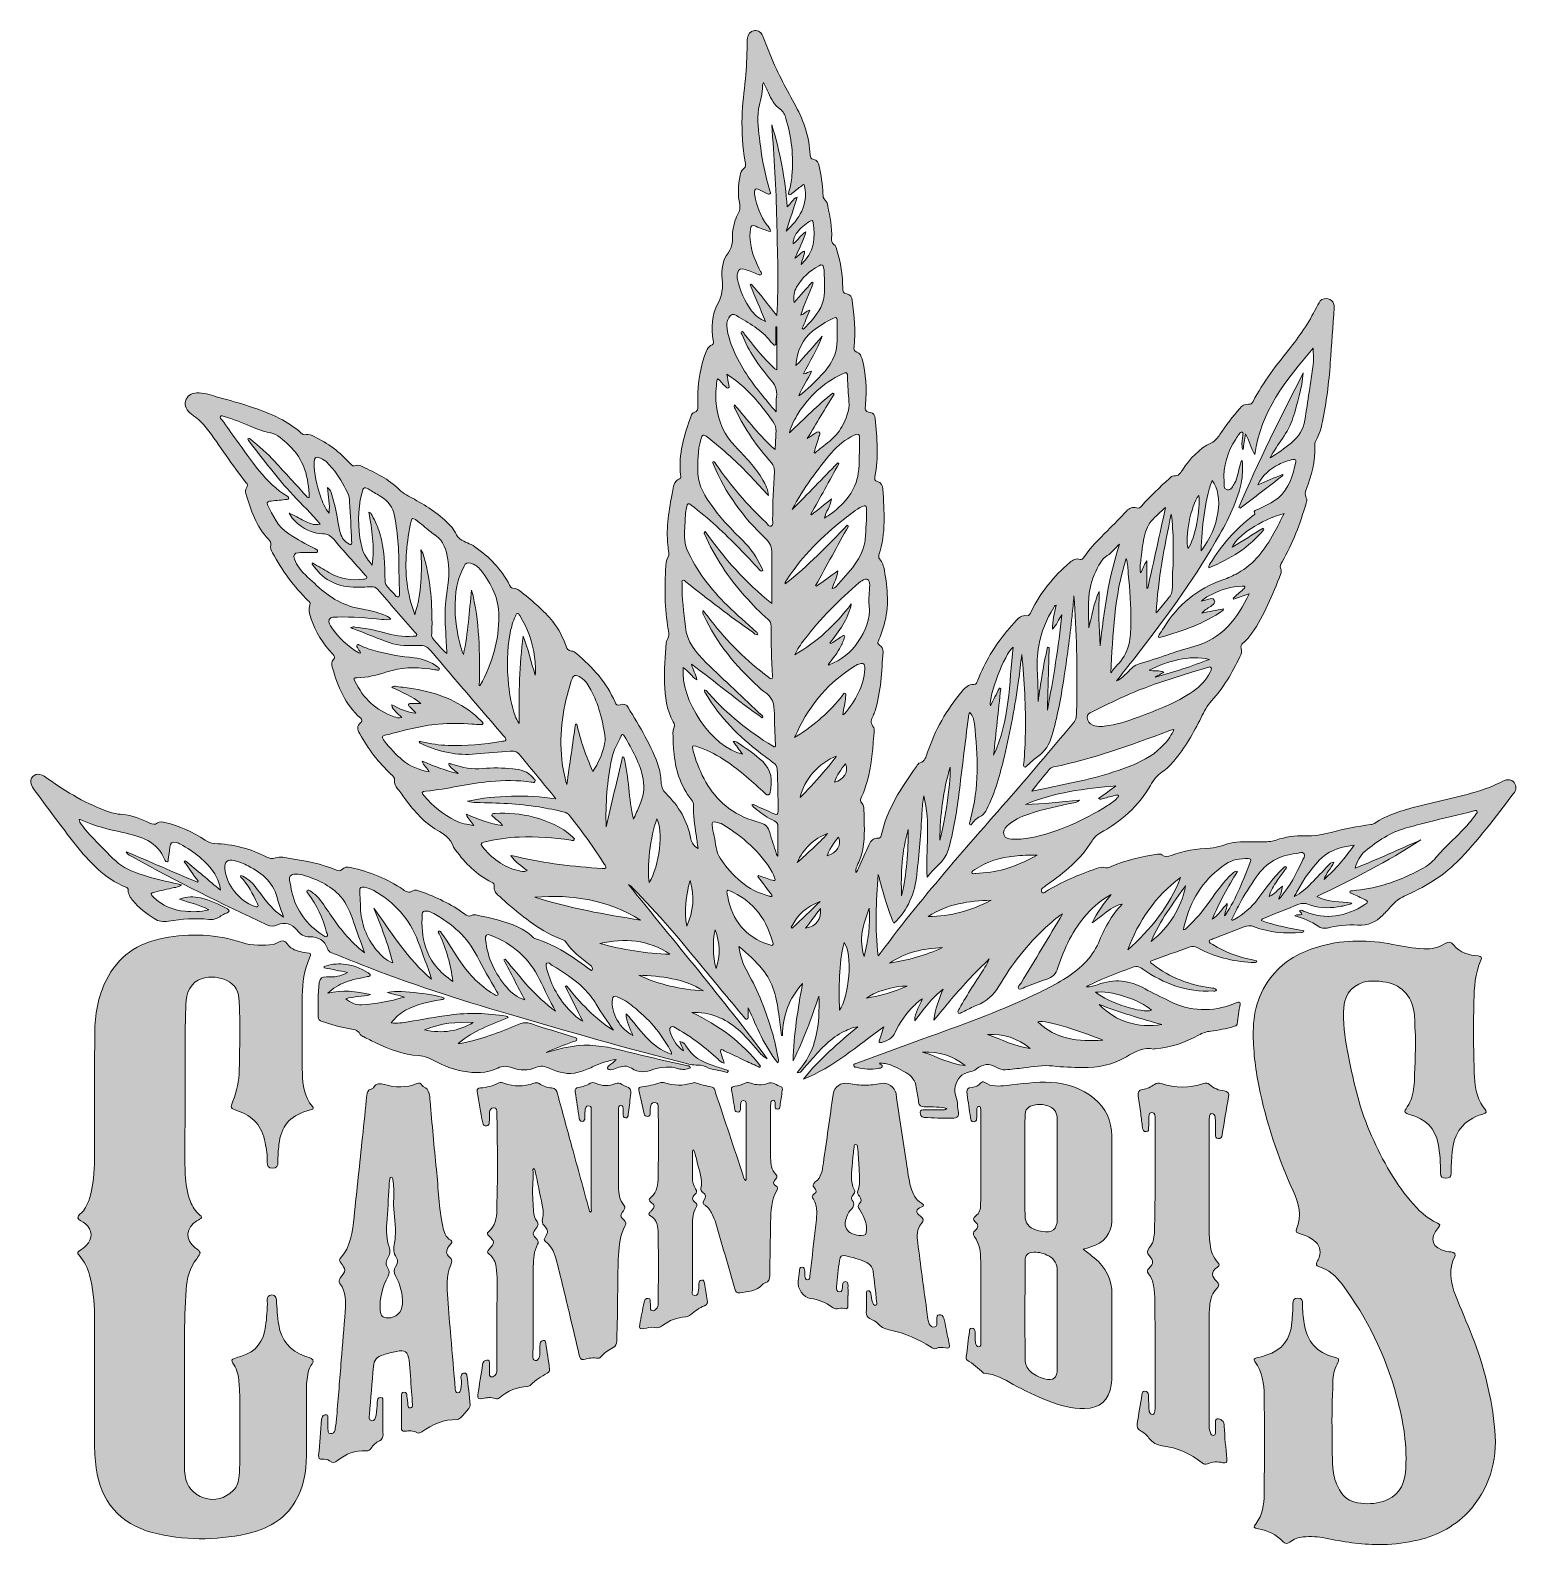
# Model space of a CAD drawing. Extents: x 558 to 1328, y -1350 to -566.
import ezdxf

# ---------------------------------------------------------------- set-up
doc = ezdxf.new("R2010")
doc.units = 0
doc.header["$MEASUREMENT"] = 0
doc.layers.add('katman 1', color=7, linetype='Continuous')

# ---------------------------------------------------------------- blocks, each defined once
blk = doc.blocks.new('block 2')
at = {"layer": 'katman 1', "true_color": 0x236a00}
h = blk.add_hatch(color=86, dxfattribs=at)
h.dxf.hatch_style = 2
edge = h.paths.add_edge_path()
edge.add_spline(control_points=[(644.96, -1006.54), (642.59, -1003.18), (640.21, -999.83), (637.83, -996.47), (637.99, -996.29), (638.16, -996.1), (638.32, -995.92), (644.43, -1001.03), (650.54, -1006.13), (656.65, -1011.23), (656.15, -1008.16), (655.3, -1005.31), (653.63, -1002.79), (649.13, -996), (642.91, -991.17), (635.83, -987.33), (635.19, -986.98), (634.46, -986.75), (633.75, -986.56), (631.46, -985.96), (630.57, -986.59), (630.3, -988.91), (630.04, -991.12), (629.77, -993.32), (629.48, -995.53), (629.43, -995.94), (629.46, -996.49), (628.87, -996.57), (628.35, -996.65), (628.01, -996.26), (627.86, -995.86), (624.15, -985.64), (614.96, -983.31), (606, -981.3), (598.51, -979.62), (591.1, -977.96), (584.13, -974.68), (583.95, -974.6), (583.72, -974.62), (583.31, -974.56), (583.7, -976.46), (584.92, -977.75), (585.99, -979.09), (590.06, -984.22), (594.96, -988.57), (599.42, -993.32), (603.09, -997.24), (607.19, -1000.12), (612.17, -1001.94), (617.55, -1003.9), (623.07, -1005.35), (628.64, -1006.64), (631.07, -1007.2), (633.49, -1007.78), (636.29, -1008.44), (634.96, -1009.72), (633.62, -1009.61), (632.48, -1009.89), (629.17, -1010.72), (625.8, -1011.32), (622.5, -1012.15), (620.31, -1012.71), (620.19, -1013.33), (621.84, -1014.88), (626.44, -1019.22), (631.98, -1021.57), (638.22, -1022.14), (642.12, -1022.5), (646.05, -1022.46), (650.48, -1021.35), (645.65, -1018.56), (640.56, -1017.89), (635.4, -1015.86), (639.34, -1014.34), (642.76, -1014.51), (646.19, -1015.22), (651.2, -1016.24), (655.72, -1018.45), (660.13, -1020.95), (661.53, -1021.73), (661.18, -1022.26), (659.99, -1022.87), (658.27, -1023.75), (656.57, -1024.67), (654.91, -1025.65), (653.55, -1026.45), (652.11, -1026.53), (650.61, -1026.36), (643.55, -1025.56), (636.53, -1026.09), (629.56, -1027.26), (626.85, -1027.72), (624.48, -1027.43), (622.15, -1025.92), (618.08, -1023.28), (614.24, -1020.4), (611.15, -1016.61), (609.87, -1015.02), (608.74, -1013.39), (608.74, -1011.25), (608.74, -1010.38), (608.28, -1009.88), (607.52, -1009.58), (596.28, -1005.16), (588.6, -996.53), (581.33, -987.42), (573.87, -978.07), (566.92, -968.35), (559.76, -958.78), (558.75, -957.43), (558, -956), (558.35, -954.25), (558.97, -951.19), (562.34, -950.15), (565.24, -952.17), (570.18, -955.6), (575.15, -958.99), (580.34, -962.03), (585.74, -965.19), (591.38, -967.83), (597.22, -970.04), (599.93, -971.06), (602.72, -971.74), (605.65, -971.97), (610.76, -972.37), (615.46, -974.24), (620.03, -976.43), (621.4, -977.09), (622.54, -977.4), (623.92, -976.35), (625.05, -975.48), (626.48, -975.83), (627.8, -976.15), (635.3, -977.97), (642.29, -980.98), (648.69, -985.31), (650.13, -986.28), (651.59, -986.98), (653.41, -987.04), (662.97, -987.32), (672.03, -989.67), (680.55, -994.01), (682.08, -994.79), (683.38, -995.15), (685.14, -994.45), (687.56, -993.49), (690.14, -994.39), (692.61, -994.75), (700.85, -995.93), (708.99, -997.6), (716.72, -1000.83), (717.66, -1001.22), (718.61, -1001.47), (719.38, -1000.58), (720.71, -999.05), (722.35, -999.14), (724.09, -999.52), (733.83, -1001.65), (743, -1005.16), (751.21, -1010.91), (752.84, -1012.04), (754.25, -1012.84), (756.21, -1011.52), (757.49, -1010.65), (758.95, -1011.36), (760.28, -1011.83), (768.37, -1014.68), (776.02, -1018.41), (782.99, -1023.46), (784.24, -1024.36), (785.38, -1025.19), (787, -1024.16), (787.49, -1023.86), (788.33, -1023.9), (788.96, -1024.04), (796.42, -1025.67), (803.96, -1027.06), (810.93, -1030.4), (813.62, -1031.69), (816.12, -1033.27), (818.28, -1035.36), (818.65, -1035.72), (819.04, -1036.16), (819.5, -1036.3), (830.41, -1039.62), (839.63, -1045.9), (848.55, -1052.73), (848.65, -1052.81), (848.82, -1052.82), (849.11, -1052.9), (849.62, -1051.7), (849.24, -1050.76), (848.26, -1050.06), (843.39, -1046.6), (838.89, -1042.77), (835.41, -1037.85), (835.09, -1037.4), (834.49, -1037.08), (833.95, -1036.89), (822.93, -1032.82), (814.02, -1025.55), (805.24, -1018.07), (803.72, -1016.77), (802.27, -1015.38), (800.76, -1014.06), (799.3, -1012.79), (798.18, -1011.39), (798.5, -1009.27), (798.67, -1008.12), (797.95, -1007.54), (797.02, -1007.06), (789.37, -1003.15), (783.44, -997.32), (778.47, -990.41), (778, -989.75), (777.37, -989.13), (777.12, -988.38), (775.75, -984.22), (772.39, -982.12), (768.87, -980.07), (762.19, -976.19), (757.23, -970.47), (752.65, -964.39), (751.22, -962.49), (749.86, -960.54), (748.41, -958.66), (747.39, -957.32), (746.61, -955.95), (746.8, -954.18), (746.94, -952.81), (745.94, -952.03), (745.08, -951.23), (738.48, -945.11), (733.19, -937.99), (728.76, -930.2), (727.23, -927.51), (727.26, -926.44), (729.32, -924.25), (730.15, -923.37), (730.12, -922.84), (729.26, -922.09), (721.1, -915.08), (717.44, -905.57), (714.54, -895.64), (714.13, -894.23), (713.97, -892.76), (715.1, -891.65), (716.28, -890.49), (715.66, -889.78), (714.81, -888.89), (709.63, -883.52), (705.76, -877.35), (703.47, -870.21), (702.74, -867.94), (701.91, -865.7), (702.95, -863.29), (703.35, -862.35), (702.71, -861.78), (702.1, -861.19), (694.59, -853.88), (688.5, -845.52), (683.56, -836.29), (682.88, -835.02), (682.25, -833.79), (682.63, -832.29), (682.93, -831.06), (682.32, -830.17), (681.5, -829.32), (675.07, -822.69), (672.29, -814.23), (669.75, -805.66), (669.44, -804.64), (669.51, -803.59), (670.12, -802.65), (670.73, -801.72), (670.68, -800.85), (669.97, -800), (662.46, -790.96), (656.42, -780.85), (649.23, -771.58), (647.35, -769.16), (645.14, -767.09), (642.64, -765.31), (642.04, -764.88), (641.45, -764.43), (640.91, -763.92), (638.39, -761.53), (637.74, -759.26), (638.82, -756.78), (639.87, -754.39), (642.18, -753.22), (645.5, -753.39), (649.03, -753.58), (652.31, -754.87), (655.66, -755.79), (666.39, -758.74), (677.16, -761.62), (687.16, -766.69), (691.16, -768.71), (694.91, -771.09), (698.22, -774.12), (699.03, -774.87), (699.82, -775.32), (701, -775.08), (702.44, -774.8), (703.79, -775.33), (705.06, -775.98), (712.13, -779.59), (718.59, -784.02), (723.78, -790.11), (724.65, -791.13), (725.46, -791.64), (726.83, -791.13), (727.92, -790.72), (729.02, -791.07), (730.05, -791.58), (736.85, -794.92), (743.75, -798.05), (749.23, -803.54), (751.45, -805.76), (754.34, -807.07), (757.07, -808.59), (763.9, -812.39), (770.43, -816.61), (775.87, -822.32), (777.9, -824.44), (778.75, -827.68), (780.89, -829.29), (783.03, -830.9), (786.03, -831.52), (788.4, -833.2), (795.91, -838.51), (802.29, -844.8), (806.41, -853.15), (806.78, -853.9), (807.11, -854.7), (808.11, -854.68), (810.07, -854.64), (811.41, -855.79), (812.81, -856.92), (818.55, -861.52), (824.15, -866.26), (828.83, -872), (831.93, -875.8), (833.99, -880.13), (835.67, -884.68), (836.19, -886.1), (836.81, -887.21), (838.56, -887.27), (839.55, -887.3), (840.35, -887.93), (841.09, -888.56), (849.45, -895.64), (856.75, -903.57), (861.08, -913.82), (861.64, -915.13), (862.26, -915.69), (863.76, -915.1), (865.4, -914.46), (867.03, -914.96), (867.88, -916.43), (873.75, -926.57), (880.2, -936.42), (883.8, -947.71), (884.63, -950.34), (884.84, -953.1), (885.05, -955.83), (885.2, -957.87), (885.93, -959.58), (887.36, -960.98), (894.12, -967.6), (898.7, -975.41), (900.44, -984.79), (900.8, -986.77), (901.98, -988.23), (904.09, -989.53), (903.73, -986.92), (903.44, -984.69), (903.1, -982.46), (902.34, -977.47), (901.6, -972.48), (901.8, -967.41), (901.84, -966.23), (901.45, -965.25), (900.72, -964.34), (894.82, -957.01), (892.33, -948.45), (891.51, -939.23), (891.24, -936.19), (891.15, -933.16), (891.11, -930.12), (891.1, -929.31), (891.03, -928.47), (891.44, -927.72), (892.15, -926.4), (891.9, -925.13), (891.21, -923.91), (887.7, -917.69), (886.98, -910.86), (886.71, -903.92), (886.45, -896.93), (887.16, -889.98), (887.64, -883.03), (887.67, -882.59), (887.66, -882.05), (887.9, -881.73), (889.75, -879.25), (888.72, -876.63), (888.31, -874.05), (886.58, -863.13), (886.87, -852.16), (887.53, -841.19), (887.64, -839.41), (889.52, -838.2), (888.96, -836.19), (888.63, -834.99), (888.6, -833.7), (888.46, -832.45), (887.41, -823.09), (889.1, -813.97), (890.87, -804.86), (891.38, -802.22), (891.42, -799.3), (894.56, -797.98), (895.33, -797.65), (895.13, -796.68), (895.04, -795.95), (893.82, -785.2), (896.95, -775.24), (900.5, -765.34), (900.78, -764.56), (901.22, -763.75), (902.05, -763.56), (904.02, -763.13), (904.09, -761.75), (904.04, -760.16), (903.76, -751.35), (904.5, -742.66), (907.51, -734.29), (908.33, -732.01), (908.79, -729.52), (911.5, -728.47), (912.46, -728.1), (912.09, -727.04), (911.97, -726.27), (910.96, -719.66), (911.09, -712.99), (914.35, -707.16), (916.71, -702.95), (917.01, -698.95), (916.59, -694.45), (916.14, -689.7), (916.75, -684.55), (919.63, -681.03), (922.86, -677.07), (921.53, -672.97), (922.19, -668.95), (922.71, -665.83), (923.53, -662.86), (925.05, -660.12), (925.82, -658.73), (925.98, -657.39), (925.68, -655.85), (924.71, -650.83), (924.74, -645.82), (925.9, -640.83), (926.23, -639.45), (926.52, -638.12), (927.83, -637.21), (929.1, -636.32), (928.63, -634.91), (928.45, -633.7), (927.28, -625.98), (926.68, -618.22), (926.9, -610.42), (927.08, -603.82), (928.07, -597.28), (928.66, -590.71), (929.19, -584.87), (929.51, -579.02), (929.5, -573.16), (929.5, -571.97), (929.53, -570.77), (929.69, -569.6), (929.99, -567.52), (930.97, -565.89), (933.28, -565.69), (935.47, -565.5), (936.95, -566.59), (937.75, -568.63), (939.11, -572.08), (940.44, -575.55), (941.83, -578.99), (945.46, -587.95), (950.15, -596.39), (954.76, -604.87), (959.02, -612.73), (961.73, -621.07), (962.22, -630.06), (962.29, -631.18), (962.61, -632.13), (963.86, -632.39), (965.75, -632.79), (966.49, -634.17), (966.87, -635.86), (967.91, -640.58), (968.59, -645.35), (968.81, -650.17), (968.87, -651.47), (968.92, -652.65), (970.04, -653.58), (970.93, -654.32), (971.13, -655.5), (971.36, -656.59), (972.51, -662.11), (973.58, -667.65), (973.32, -673.34), (973.26, -674.57), (973.39, -675.65), (974.5, -676.49), (975.41, -677.18), (975.74, -678.31), (976.06, -679.39), (977.97, -685.82), (979.14, -692.38), (979.08, -699.11), (979.07, -700.79), (979.22, -701.91), (981.26, -702.18), (983, -702.42), (983.79, -703.85), (984.01, -705.55), (985.06, -713.5), (985.97, -721.45), (984.95, -729.49), (984.79, -730.74), (984.87, -731.81), (986.42, -732.28), (988.11, -732.79), (988.64, -734.32), (989.08, -735.86), (991.3, -743.61), (991.49, -751.52), (990.89, -759.48), (990.73, -761.59), (990.22, -763.43), (993.4, -763.56), (995.03, -763.63), (995.83, -765.22), (995.97, -766.8), (996.87, -776.86), (997.79, -786.92), (995.81, -796.96), (995.58, -798.14), (995.62, -799), (996.98, -799.36), (999.03, -799.89), (999.81, -801.46), (999.91, -803.36), (1000.5, -814.77), (1001.63, -826.21), (997.88, -837.35), (997.62, -838.11), (997.62, -838.75), (998.21, -839.4), (999.78, -841.12), (1000.26, -843.28), (1000.67, -845.5), (1002.39, -854.92), (1003.22, -864.32), (1000.52, -873.72), (999.72, -876.51), (998.8, -879.25), (997.59, -881.88), (997.12, -882.92), (997.04, -883.63), (998.2, -884.25), (999.51, -884.94), (1000.06, -886.19), (999.97, -887.61), (999.28, -897.89), (998.99, -908.23), (995.83, -918.18), (995.54, -919.09), (995.23, -920.02), (994.79, -920.87), (993.84, -922.71), (993.18, -924.25), (994.77, -926.34), (995.95, -927.9), (995.22, -930.25), (995.08, -932.22), (994.54, -939.63), (993.75, -947), (991.9, -954.21), (991.14, -957.17), (990.2, -960.06), (988.83, -962.79), (988.23, -964), (987.91, -965.07), (989.08, -966.19), (989.93, -967), (989.96, -968.25), (990.01, -969.34), (990.27, -976.23), (990.72, -983.13), (989.49, -989.99), (989.01, -992.64), (988.13, -995.14), (986.96, -997.56), (986.31, -998.89), (985.67, -1000.24), (985.86, -1002.04), (986.71, -1001.42), (986.88, -1000.56), (987.2, -999.84), (989.08, -995.72), (990.91, -991.57), (992.79, -987.46), (993.67, -985.51), (994.96, -984.06), (997.36, -984.26), (998.39, -984.35), (998.79, -983.8), (999, -982.87), (1002.03, -969.36), (1009.42, -958.06), (1017.29, -947.02), (1017.8, -946.31), (1018.4, -945.39), (1019.14, -945.16), (1021.69, -944.34), (1022.2, -942.2), (1022.91, -940.09), (1026.89, -928.27), (1032.91, -917.6), (1041, -908.11), (1042.58, -906.26), (1044.1, -904.3), (1047.05, -904.59), (1048.41, -904.72), (1048.73, -903.33), (1049.13, -902.31), (1052.79, -893.13), (1057.73, -884.72), (1064.03, -877.11), (1065.59, -875.22), (1067.28, -873.44), (1068.89, -871.59), (1070.36, -869.91), (1071.98, -868.62), (1074.43, -868.93), (1075.9, -869.11), (1076.2, -867.82), (1076.68, -866.85), (1081.6, -856.93), (1088.41, -848.5), (1096.8, -841.31), (1098.36, -839.97), (1099.99, -839.13), (1102.07, -839.73), (1102.96, -839.98), (1103.48, -839.58), (1103.92, -838.9), (1107.33, -833.61), (1111.9, -829.34), (1116.29, -824.91), (1119.63, -821.54), (1122.94, -818.13), (1126.2, -814.68), (1127.66, -813.13), (1129.31, -812.37), (1131.38, -813.03), (1132.6, -813.42), (1133.33, -812.88), (1134.06, -812.03), (1138.49, -806.91), (1143.4, -802.28), (1148.43, -797.77), (1149.1, -797.17), (1149.82, -796.38), (1150.7, -796.46), (1153.11, -796.7), (1154.05, -795.07), (1155.14, -793.43), (1159.04, -787.54), (1163.64, -782.38), (1170.22, -779.32), (1172.16, -778.42), (1173.47, -776.77), (1174.6, -774.99), (1177.65, -770.22), (1181.15, -765.81), (1184.86, -761.54), (1186.1, -760.12), (1187.46, -759.12), (1189.45, -759.34), (1190.56, -759.47), (1191.24, -758.98), (1191.74, -757.99), (1196.91, -747.7), (1204.11, -738.8), (1211.23, -729.86), (1216.72, -722.97), (1221.43, -715.62), (1225.37, -707.77), (1226.09, -706.34), (1226.9, -705.01), (1228.6, -704.62), (1231.56, -703.96), (1234.05, -706.14), (1233.84, -709.31), (1233.18, -718.85), (1232.43, -728.38), (1231.78, -737.93), (1231.08, -748.15), (1229.81, -758.29), (1227.72, -768.33), (1227.02, -771.69), (1226.18, -774.99), (1224.45, -777.99), (1223.91, -778.92), (1223.65, -779.89), (1223.7, -780.96), (1224.07, -788.83), (1222.13, -796.26), (1219.36, -803.53), (1218.81, -804.98), (1218.5, -806.33), (1219.35, -807.78), (1219.88, -808.68), (1219.62, -809.65), (1219.33, -810.59), (1216.11, -821.12), (1212.51, -831.48), (1206.78, -840.97), (1206.08, -842.13), (1205.42, -843.18), (1206.16, -844.66), (1206.58, -845.5), (1206.42, -846.57), (1206.05, -847.49), (1201.82, -858.03), (1197.68, -868.62), (1191.12, -878.02), (1189.8, -879.92), (1188.32, -881.68), (1186.5, -883.12), (1185.59, -883.85), (1185.13, -884.62), (1185.58, -885.8), (1186.18, -887.39), (1185.69, -888.84), (1184.96, -890.28), (1180.87, -898.38), (1176.55, -906.32), (1170.29, -913.03), (1167.95, -915.54), (1166.36, -918.6), (1164.84, -921.67), (1160.87, -929.67), (1156.53, -937.43), (1150.69, -944.26), (1148.9, -946.35), (1147.05, -948.32), (1144.71, -949.87), (1142.07, -951.62), (1140.16, -954.15), (1138.61, -956.87), (1132.36, -967.77), (1123.22, -975.61), (1112.43, -981.68), (1110.68, -982.66), (1109.39, -983.89), (1108.35, -985.61), (1102.5, -995.22), (1093.87, -1002), (1084.93, -1008.47), (1084.21, -1008.99), (1083.44, -1009.45), (1082.78, -1010.04), (1082.11, -1010.62), (1081.8, -1011.43), (1082.35, -1012.23), (1083.01, -1013.17), (1083.68, -1012.41), (1084.25, -1012.05), (1092.46, -1006.84), (1101.37, -1003.17), (1110.52, -1000.04), (1112.14, -999.49), (1113.77, -998.98), (1115.51, -999.58), (1116.53, -999.92), (1117.39, -999.31), (1118.26, -998.94), (1125.96, -995.63), (1134.03, -993.75), (1142.28, -992.52), (1143.05, -992.41), (1143.84, -992.41), (1144.42, -992.87), (1146, -994.13), (1147.59, -993.8), (1149.26, -993.19), (1155.8, -990.79), (1162.58, -989.78), (1169.52, -989.44), (1173.7, -989.24), (1177.48, -987.12), (1181.61, -986.52), (1186.35, -985.84), (1191.1, -986.12), (1195.84, -986.21), (1198.53, -986.26), (1201.13, -986.04), (1203.73, -985.2), (1208.55, -983.63), (1213.54, -982.84), (1218.63, -982.99), (1223.28, -983.13), (1227.79, -982.42), (1232.27, -981.24), (1239.02, -979.46), (1245.86, -978.12), (1252.77, -977.18), (1253.42, -977.09), (1254.11, -976.9), (1254.64, -976.55), (1261.46, -972.09), (1269.12, -969.81), (1276.91, -967.8), (1288.33, -964.85), (1299.99, -962.83), (1311.18, -959), (1314.63, -957.82), (1317.96, -956.37), (1321.22, -954.76), (1323.84, -953.48), (1325.71, -953.72), (1327.07, -955.42), (1328.41, -957.11), (1328.33, -959.14), (1326.65, -961.32), (1317.36, -973.36), (1308.31, -985.6), (1297.57, -996.47), (1289.69, -1004.44), (1280.12, -1009.72), (1270.11, -1014.33), (1267.54, -1015.51), (1265.39, -1017.03), (1263.61, -1019.22), (1262.22, -1020.95), (1260.6, -1022.5), (1259.04, -1024.08), (1255.45, -1027.71), (1251.41, -1029.68), (1245.98, -1029.26), (1240.69, -1028.86), (1235.33, -1029.73), (1230.09, -1030.8), (1228.37, -1031.15), (1226.94, -1030.93), (1225.48, -1029.9), (1221.9, -1027.35), (1217.84, -1025.77), (1213.45, -1024.45), (1214.73, -1023.55), (1216.01, -1024.27), (1217.08, -1023.75), (1217.17, -1022.85), (1215.72, -1022.74), (1216.05, -1021.69), (1216.99, -1021.34), (1217.76, -1021.98), (1218.52, -1022.29), (1229.59, -1026.83), (1239.88, -1024.89), (1249.68, -1018.67), (1251.62, -1017.44), (1251.65, -1017.12), (1249.67, -1016.09), (1247.56, -1014.99), (1245.36, -1014.08), (1243.22, -1013.06), (1242.72, -1012.82), (1241.86, -1012.78), (1241.92, -1012.06), (1242, -1011.25), (1242.85, -1011.5), (1243.38, -1011.45), (1248.93, -1010.88), (1254.42, -1010.08), (1259.76, -1008.4), (1267.22, -1006.05), (1274.36, -1002.97), (1281.12, -999.03), (1283.93, -997.38), (1286.01, -994.93), (1288.13, -992.55), (1293.42, -986.63), (1299.52, -981.47), (1304.6, -975.34), (1305.55, -974.2), (1306.42, -973), (1307.29, -971.8), (1307.62, -971.34), (1308.24, -970.85), (1307.81, -970.24), (1307.39, -969.66), (1306.72, -970), (1306.16, -970.14), (1298.3, -972.06), (1290.44, -973.95), (1282.59, -975.91), (1278.78, -976.86), (1274.98, -977.91), (1271.19, -978.94), (1263.05, -981.15), (1256.24, -985.75), (1249.83, -991), (1247.23, -993.13), (1245.86, -996.12), (1244.64, -999.74), (1256.41, -995.21), (1267.45, -989.97), (1278.69, -985.18), (1261.55, -996.2), (1243.56, -1005.63), (1224.75, -1014.47), (1230.66, -1017.76), (1236.96, -1016.89), (1242.91, -1017.99), (1240.55, -1019.1), (1238.06, -1019.49), (1235.56, -1019.86), (1230.35, -1020.62), (1225.2, -1020.48), (1220.23, -1018.51), (1218.63, -1017.88), (1217.08, -1017.84), (1215.47, -1018.49), (1209.48, -1020.9), (1203.47, -1023.27), (1197.48, -1025.69), (1196.97, -1025.89), (1196.3, -1025.97), (1196.09, -1026.88), (1203.17, -1029.74), (1210.71, -1030.79), (1218.16, -1032.24), (1217.92, -1033.2), (1217.3, -1033.04), (1216.84, -1033.08), (1208.46, -1033.86), (1200.25, -1033.19), (1192.33, -1030.14), (1190.5, -1029.43), (1188.78, -1029.49), (1186.94, -1030.23), (1181.65, -1032.38), (1176.29, -1034.39), (1170.98, -1036.49), (1170.25, -1036.78), (1169.04, -1036.8), (1168.97, -1037.63), (1168.89, -1038.58), (1170.12, -1038.84), (1170.84, -1039.29), (1177, -1043.18), (1183.71, -1045.68), (1190.82, -1047.18), (1191.69, -1047.36), (1192.54, -1047.59), (1193.4, -1047.83), (1193.5, -1047.85), (1193.56, -1048.05), (1193.74, -1048.34), (1192.79, -1048.95), (1191.75, -1048.73), (1190.79, -1048.66), (1181.07, -1047.95), (1171.7, -1045.94), (1163.1, -1041.12), (1161.64, -1040.3), (1160.25, -1040.11), (1158.65, -1040.71), (1152.45, -1043), (1146.23, -1045.21), (1140.02, -1047.47), (1139.5, -1047.67), (1138.68, -1047.67), (1138.63, -1048.37), (1138.57, -1049.02), (1139.34, -1049.25), (1139.79, -1049.6), (1148.61, -1056.52), (1158.71, -1060.3), (1169.74, -1061.81), (1170.8, -1061.96), (1171.95, -1061.99), (1172.86, -1062.78), (1172.44, -1063.79), (1171.59, -1063.42), (1170.93, -1063.45), (1157.46, -1064.1), (1145.49, -1059.84), (1134.69, -1052.08), (1132.6, -1050.58), (1130.87, -1050.4), (1128.55, -1051.36), (1121.71, -1054.22), (1114.58, -1056.41), (1107.99, -1059.88), (1107.28, -1060.25), (1106.57, -1060.64), (1105.4, -1061.28), (1107.75, -1061.36), (1109.49, -1060.81), (1111.14, -1060.19), (1119.71, -1056.93), (1127.83, -1057.85), (1135.76, -1062.31), (1139.76, -1064.56), (1143.98, -1066.44), (1148.09, -1068.52), (1159.21, -1074.17), (1170.55, -1074.53), (1182.1, -1069.95), (1182.73, -1069.71), (1183.34, -1069.44), (1183.98, -1069.25), (1184.86, -1068.99), (1185.31, -1069.38), (1185.13, -1070.27), (1184.45, -1073.69), (1183.86, -1077.12), (1183.49, -1080.59), (1183.38, -1081.59), (1182.38, -1081.7), (1181.61, -1081.91), (1177.74, -1082.94), (1173.83, -1083.85), (1169.84, -1084.25), (1167.57, -1084.48), (1165.51, -1085.23), (1163.54, -1086.3), (1156.48, -1090.11), (1149.11, -1092.91), (1141.01, -1093.45), (1140.79, -1093.46), (1140.56, -1093.58), (1140.35, -1093.54), (1134.87, -1092.3), (1130.63, -1094.89), (1126.11, -1097.55), (1119.15, -1101.65), (1111.4, -1103.32), (1103.26, -1103.12), (1098.14, -1102.99), (1093.04, -1102.96), (1087.94, -1102.32), (1082.91, -1101.69), (1077.89, -1102.71), (1072.88, -1103.27), (1069.71, -1103.63), (1066.54, -1104.02), (1063.37, -1104.26), (1061.8, -1104.37), (1060.32, -1103.85), (1058.93, -1103.04), (1055.18, -1100.86), (1051.75, -1101.13), (1048.41, -1103.86), (1047.33, -1104.75), (1046.17, -1105.18), (1044.81, -1105.42), (1040.54, -1106.19), (1038.46, -1108.76), (1037.41, -1112.95), (1036.52, -1116.54), (1038.79, -1119.52), (1038.55, -1122.9), (1038.49, -1123.69), (1038.79, -1124.51), (1038.92, -1125.31), (1039.44, -1128.56), (1038.89, -1129.29), (1035.53, -1129.34), (1030.78, -1129.41), (1026.03, -1129.33), (1021.29, -1128.94), (1019.52, -1128.8), (1019.28, -1127.6), (1019.23, -1126.32), (1019.18, -1124.82), (1020.43, -1125.09), (1021.34, -1125.08), (1024.46, -1125.05), (1027.58, -1125.09), (1030.7, -1125.05), (1031.39, -1125.04), (1032.18, -1125.34), (1033.07, -1124.29), (1031.13, -1124.03), (1029.45, -1123.72), (1027.76, -1123.61), (1025.61, -1123.48), (1023.45, -1123.51), (1021.3, -1123.49), (1019.67, -1123.47), (1018.66, -1122.84), (1018.42, -1121.08), (1018.08, -1118.51), (1017.58, -1115.95), (1017.2, -1113.39), (1016.69, -1109.91), (1015, -1107.42), (1011.78, -1105.76), (1008.3, -1103.97), (1005.07, -1101.66), (1001.05, -1101.08), (1000.09, -1100.94), (999.15, -1100.77), (998.12, -1100.92), (998.35, -1101.8), (1000.1, -1101.6), (999.59, -1102.75), (999.24, -1103.51), (998.18, -1103.4), (997.38, -1103.55), (993.74, -1104.25), (990.14, -1104), (986.57, -1103.12), (985.88, -1102.95), (984.86, -1102.96), (984.77, -1102.11), (984.67, -1101.16), (985.74, -1101.16), (986.39, -1100.92), (998.92, -1096.3), (1011.46, -1091.69), (1024, -1087.09), (1043.38, -1080), (1062.83, -1073.08), (1081.41, -1064.01), (1089.61, -1060.01), (1097.7, -1055.72), (1104.27, -1049.16), (1107.36, -1046.08), (1109.86, -1042.6), (1111.57, -1038.59), (1114.66, -1031.32), (1118.21, -1024.33), (1123.85, -1018.46), (1121.85, -1018.64), (1119.06, -1020.02), (1115.68, -1022.59), (1113.28, -1024.42), (1110.98, -1026.37), (1108.44, -1028.12), (1110.89, -1022.68), (1114.42, -1017.97), (1118.23, -1013.4), (1113.47, -1016.15), (1109.25, -1019.52), (1105.6, -1023.63), (1098.46, -1031.67), (1093.92, -1041.15), (1090.64, -1051.24), (1089.57, -1054.54), (1087.97, -1056.49), (1084.58, -1057.45), (1080.81, -1058.52), (1077.21, -1060.19), (1073.52, -1061.54), (1072.44, -1061.94), (1070.98, -1063.09), (1070.28, -1062.32), (1069.46, -1061.4), (1070.93, -1060.26), (1071.51, -1059.32), (1078.7, -1047.36), (1085.94, -1035.44), (1093.07, -1023.4), (1089.82, -1025.43), (1087.03, -1028.02), (1084.25, -1030.6), (1074.66, -1039.51), (1066.63, -1049.67), (1060.04, -1060.97), (1057.34, -1065.58), (1053.63, -1068.85), (1048.66, -1070.82), (1046.12, -1071.83), (1043.71, -1073.18), (1041.22, -1074.34), (1040.51, -1074.66), (1039.66, -1075.53), (1039.01, -1074.89), (1038.23, -1074.11), (1039.22, -1073.26), (1039.61, -1072.55), (1043.65, -1065.18), (1048.25, -1058.17), (1052.82, -1051.14), (1053.67, -1049.83), (1054.49, -1048.51), (1054.97, -1046.86), (1051.68, -1050.15), (1048.31, -1053.36), (1045.12, -1056.75), (1041.82, -1060.26), (1038.62, -1063.88), (1035.5, -1067.56), (1032.45, -1071.17), (1029.56, -1074.92), (1026.3, -1078.5), (1026.91, -1072.86), (1029.1, -1067.71), (1031.09, -1062.42), (1025.38, -1066.97), (1021.1, -1072.76), (1016.49, -1078.91), (1016.27, -1076.5), (1017.1, -1074.8), (1017.79, -1073.11), (1018.51, -1071.36), (1019.38, -1069.67), (1020.41, -1067.47), (1018.37, -1068.52), (1017.31, -1069.86), (1016.12, -1071.02), (1011.97, -1075.04), (1008.63, -1079.66), (1006.27, -1084.93), (1004.85, -1088.07), (1002.13, -1089.24), (999.15, -1090.1), (997.69, -1090.51), (997.94, -1089.53), (998.2, -1088.69), (998.83, -1086.67), (999.48, -1084.65), (1000.32, -1081.98), (986.48, -1091.93), (974.24, -1103.12), (958.67, -1109.14), (966.87, -1098.82), (976.86, -1090.41), (986.89, -1081.98), (983.89, -1082.43), (981.26, -1083.67), (978.67, -1085.02), (971.93, -1088.55), (967.13, -1094.26), (962.19, -1099.79), (960.8, -1101.34), (959.49, -1102.96), (958.1, -1104.5), (957.54, -1105.12), (957.09, -1106.01), (955.49, -1105.74), (960.29, -1100.18), (963.62, -1094.11), (965.19, -1087.14), (966.76, -1080.21), (967.03, -1073.19), (966.7, -1066.08), (962.9, -1077.51), (958.88, -1088.85), (953.33, -1099.63), (953.77, -1086.1), (955.79, -1072.81), (958.28, -1059.54), (951.18, -1067.18), (948.07, -1076.32), (947.86, -1086.59), (947.67, -1086.57), (947.48, -1086.55), (947.29, -1086.52), (946.83, -1082.8), (946.39, -1079.08), (945.91, -1075.37), (944.82, -1067.04), (943.06, -1058.94), (937.55, -1052.24), (934.01, -1047.94), (929.91, -1044.22), (925.28, -1040.4), (926.01, -1045.48), (927.52, -1049.83), (929.83, -1053.91), (935.34, -1063.66), (939.26, -1074.06), (942.49, -1084.74), (943.85, -1089.22), (944.73, -1093.82), (945.63, -1098.4), (945.75, -1099.03), (945.98, -1099.7), (945.44, -1100.61), (938.38, -1092.13), (934.68, -1082.05), (930.12, -1072.19), (930.12, -1073.51), (930.15, -1074.84), (930.1, -1076.16), (930.07, -1076.87), (930.23, -1077.83), (929.34, -1078.05), (928.61, -1078.23), (928.23, -1077.4), (927.82, -1076.91), (921.13, -1068.86), (914.39, -1060.85), (907.77, -1052.75), (895.7, -1037.97), (883.47, -1023.34), (869.99, -1009.8), (869.42, -1009.22), (868.82, -1008.68), (868.12, -1008.23), (892.07, -1038.35), (917.09, -1067.6), (939.97, -1098.58), (937.92, -1097.58), (936.49, -1095.95), (935.06, -1094.32), (931.78, -1090.59), (928.69, -1086.67), (924.89, -1083.43), (918, -1077.53), (910.11, -1074.25), (900.82, -1074.61), (914.83, -1081.25), (927.06, -1090.09), (936.46, -1102.48), (936.35, -1102.66), (936.24, -1102.85), (936.13, -1103.03), (933.6, -1101.88), (931.06, -1100.75), (928.54, -1099.58), (924.91, -1097.88), (921.3, -1096.15), (917.66, -1094.46), (917.1, -1094.19), (916.45, -1093.49), (915.87, -1094.05), (915.33, -1094.56), (915.92, -1095.3), (916.09, -1095.91), (916.54, -1097.46), (917.05, -1099), (917.66, -1100.92), (916.08, -1100.48), (915.33, -1099.59), (914.49, -1098.83), (907.95, -1092.86), (900.98, -1087.46), (893.29, -1083.02), (892.26, -1082.43), (891, -1081.2), (889.91, -1082.16), (888.94, -1083.04), (889.6, -1084.54), (890.05, -1085.73), (891.36, -1089.23), (893.32, -1092.27), (896.59, -1094.4), (896, -1092.93), (895.4, -1091.46), (894.68, -1089.66), (896.4, -1089.91), (897.26, -1090.87), (897.84, -1091.9), (900.98, -1097.47), (906.16, -1100.17), (911.92, -1102.1), (914.24, -1102.88), (916.58, -1103.6), (918.9, -1104.38), (919.29, -1104.51), (919.87, -1104.65), (919.67, -1105.25), (919.49, -1105.76), (918.94, -1105.75), (918.53, -1105.58), (915.22, -1104.28), (911.53, -1104.62), (908.28, -1102.81), (905.82, -1101.44), (902.77, -1102.19), (900, -1101.5), (868.31, -1093.59), (836.94, -1084.53), (805.61, -1075.32), (779.82, -1067.75), (754.25, -1059.54), (729.24, -1049.67), (724.2, -1047.68), (719.19, -1045.6), (714.16, -1043.6), (713.12, -1043.19), (712.41, -1042.56), (712.03, -1041.49), (710.51, -1037.21), (707.27, -1035.41), (702.93, -1035.36), (700.03, -1035.33), (697.85, -1034.18), (696.13, -1031.82), (693.78, -1028.61), (689.85, -1027.55), (686.2, -1029.22), (684.23, -1030.11), (682.54, -1029.99), (680.68, -1029.12), (657.18, -1018.2), (633.9, -1006.85), (611.33, -994.08), (610.03, -993.35), (608.32, -993.23), (607.68, -991.24), (619.98, -996.52), (632.28, -1001.8), (644.58, -1007.08), (644.71, -1006.9), (644.83, -1006.72), (644.96, -1006.54)], knot_values=[0, 0, 0, 0, 1, 1, 1, 2, 2, 2, 3, 3, 3, 4, 4, 4, 5, 5, 5, 6, 6, 6, 7, 7, 7, 8, 8, 8, 9, 9, 9, 10, 10, 10, 11, 11, 11, 12, 12, 12, 13, 13, 13, 14, 14, 14, 15, 15, 15, 16, 16, 16, 17, 17, 17, 18, 18, 18, 19, 19, 19, 20, 20, 20, 21, 21, 21, 22, 22, 22, 23, 23, 23, 24, 24, 24, 25, 25, 25, 26, 26, 26, 27, 27, 27, 28, 28, 28, 29, 29, 29, 30, 30, 30, 31, 31, 31, 32, 32, 32, 33, 33, 33, 34, 34, 34, 35, 35, 35, 36, 36, 36, 37, 37, 37, 38, 38, 38, 39, 39, 39, 40, 40, 40, 41, 41, 41, 42, 42, 42, 43, 43, 43, 44, 44, 44, 45, 45, 45, 46, 46, 46, 47, 47, 47, 48, 48, 48, 49, 49, 49, 50, 50, 50, 51, 51, 51, 52, 52, 52, 53, 53, 53, 54, 54, 54, 55, 55, 55, 56, 56, 56, 57, 57, 57, 58, 58, 58, 59, 59, 59, 60, 60, 60, 61, 61, 61, 62, 62, 62, 63, 63, 63, 64, 64, 64, 65, 65, 65, 66, 66, 66, 67, 67, 67, 68, 68, 68, 69, 69, 69, 70, 70, 70, 71, 71, 71, 72, 72, 72, 73, 73, 73, 74, 74, 74, 75, 75, 75, 76, 76, 76, 77, 77, 77, 78, 78, 78, 79, 79, 79, 80, 80, 80, 81, 81, 81, 82, 82, 82, 83, 83, 83, 84, 84, 84, 85, 85, 85, 86, 86, 86, 87, 87, 87, 88, 88, 88, 89, 89, 89, 90, 90, 90, 91, 91, 91, 92, 92, 92, 93, 93, 93, 94, 94, 94, 95, 95, 95, 96, 96, 96, 97, 97, 97, 98, 98, 98, 99, 99, 99, 100, 100, 100, 101, 101, 101, 102, 102, 102, 103, 103, 103, 104, 104, 104, 105, 105, 105, 106, 106, 106, 107, 107, 107, 108, 108, 108, 109, 109, 109, 110, 110, 110, 111, 111, 111, 112, 112, 112, 113, 113, 113, 114, 114, 114, 115, 115, 115, 116, 116, 116, 117, 117, 117, 118, 118, 118, 119, 119, 119, 120, 120, 120, 121, 121, 121, 122, 122, 122, 123, 123, 123, 124, 124, 124, 125, 125, 125, 126, 126, 126, 127, 127, 127, 128, 128, 128, 129, 129, 129, 130, 130, 130, 131, 131, 131, 132, 132, 132, 133, 133, 133, 134, 134, 134, 135, 135, 135, 136, 136, 136, 137, 137, 137, 138, 138, 138, 139, 139, 139, 140, 140, 140, 141, 141, 141, 142, 142, 142, 143, 143, 143, 144, 144, 144, 145, 145, 145, 146, 146, 146, 147, 147, 147, 148, 148, 148, 149, 149, 149, 150, 150, 150, 151, 151, 151, 152, 152, 152, 153, 153, 153, 154, 154, 154, 155, 155, 155, 156, 156, 156, 157, 157, 157, 158, 158, 158, 159, 159, 159, 160, 160, 160, 161, 161, 161, 162, 162, 162, 163, 163, 163, 164, 164, 164, 165, 165, 165, 166, 166, 166, 167, 167, 167, 168, 168, 168, 169, 169, 169, 170, 170, 170, 171, 171, 171, 172, 172, 172, 173, 173, 173, 174, 174, 174, 175, 175, 175, 176, 176, 176, 177, 177, 177, 178, 178, 178, 179, 179, 179, 180, 180, 180, 181, 181, 181, 182, 182, 182, 183, 183, 183, 184, 184, 184, 185, 185, 185, 186, 186, 186, 187, 187, 187, 188, 188, 188, 189, 189, 189, 190, 190, 190, 191, 191, 191, 192, 192, 192, 193, 193, 193, 194, 194, 194, 195, 195, 195, 196, 196, 196, 197, 197, 197, 198, 198, 198, 199, 199, 199, 200, 200, 200, 201, 201, 201, 202, 202, 202, 203, 203, 203, 204, 204, 204, 205, 205, 205, 206, 206, 206, 207, 207, 207, 208, 208, 208, 209, 209, 209, 210, 210, 210, 211, 211, 211, 212, 212, 212, 213, 213, 213, 214, 214, 214, 215, 215, 215, 216, 216, 216, 217, 217, 217, 218, 218, 218, 219, 219, 219, 220, 220, 220, 221, 221, 221, 222, 222, 222, 223, 223, 223, 224, 224, 224, 225, 225, 225, 226, 226, 226, 227, 227, 227, 228, 228, 228, 229, 229, 229, 230, 230, 230, 231, 231, 231, 232, 232, 232, 233, 233, 233, 234, 234, 234, 235, 235, 235, 236, 236, 236, 237, 237, 237, 238, 238, 238, 239, 239, 239, 240, 240, 240, 241, 241, 241, 242, 242, 242, 243, 243, 243, 244, 244, 244, 245, 245, 245, 246, 246, 246, 247, 247, 247, 248, 248, 248, 249, 249, 249, 250, 250, 250, 251, 251, 251, 252, 252, 252, 253, 253, 253, 254, 254, 254, 255, 255, 255, 256, 256, 256, 257, 257, 257, 258, 258, 258, 259, 259, 259, 260, 260, 260, 261, 261, 261, 262, 262, 262, 263, 263, 263, 264, 264, 264, 265, 265, 265, 266, 266, 266, 267, 267, 267, 268, 268, 268, 269, 269, 269, 270, 270, 270, 271, 271, 271, 272, 272, 272, 273, 273, 273, 274, 274, 274, 275, 275, 275, 276, 276, 276, 277, 277, 277, 278, 278, 278, 279, 279, 279, 280, 280, 280, 281, 281, 281, 282, 282, 282, 283, 283, 283, 284, 284, 284, 285, 285, 285, 286, 286, 286, 287, 287, 287, 288, 288, 288, 289, 289, 289, 290, 290, 290, 291, 291, 291, 292, 292, 292, 293, 293, 293, 294, 294, 294, 295, 295, 295, 296, 296, 296, 297, 297, 297, 298, 298, 298, 299, 299, 299, 300, 300, 300, 301, 301, 301, 302, 302, 302, 303, 303, 303, 304, 304, 304, 305, 305, 305, 306, 306, 306, 307, 307, 307, 308, 308, 308, 309, 309, 309, 310, 310, 310, 311, 311, 311, 312, 312, 312, 313, 313, 313, 314, 314, 314, 315, 315, 315, 316, 316, 316, 317, 317, 317, 318, 318, 318, 319, 319, 319, 320, 320, 320, 321, 321, 321, 322, 322, 322, 323, 323, 323, 324, 324, 324, 325, 325, 325, 326, 326, 326, 327, 327, 327, 328, 328, 328, 329, 329, 329, 330, 330, 330, 331, 331, 331, 332, 332, 332, 333, 333, 333, 334, 334, 334, 335, 335, 335, 336, 336, 336, 337, 337, 337, 338, 338, 338, 339, 339, 339, 340, 340, 340, 341, 341, 341, 342, 342, 342, 343, 343, 343, 344, 344, 344, 345, 345, 345, 346, 346, 346, 347, 347, 347, 348, 348, 348, 349, 349, 349, 350, 350, 350, 351, 351, 351, 352, 352, 352, 353, 353, 353, 354, 354, 354, 355, 355, 355, 356, 356, 356, 357, 357, 357, 358, 358, 358, 359, 359, 359, 360, 360, 360, 361, 361, 361, 362, 362, 362, 363, 363, 363, 364, 364, 364, 365, 365, 365, 366, 366, 366, 367, 367, 367, 368, 368, 368, 369, 369, 369, 370, 370, 370, 371, 371, 371, 372, 372, 372, 373, 373, 373, 374, 374, 374, 375, 375, 375, 376, 376, 376, 377, 377, 377, 378, 378, 378, 379, 379, 379, 380, 380, 380, 381, 381, 381, 382, 382, 382, 383, 383, 383, 384, 384, 384, 385, 385, 385, 386, 386, 386, 387, 387, 387, 388, 388, 388, 389, 389, 389, 390, 390, 390, 391, 391, 391, 392, 392, 392, 393, 393, 393, 394, 394, 394, 395, 395, 395, 396, 396, 396, 397, 397, 397, 398, 398, 398, 399, 399, 399, 400, 400, 400, 401, 401, 401, 402, 402, 402, 403, 403, 403, 404, 404, 404, 405, 405, 405, 406, 406, 406, 407, 407, 407, 408, 408, 408, 409, 409, 409, 410, 410, 410, 411, 411, 411, 412, 412, 412, 413, 413, 413, 414, 414, 414, 415, 415, 415, 416, 416, 416, 417, 417, 417, 418, 418, 418, 419, 419, 419, 420, 420, 420, 421, 421, 421, 422, 422, 422, 423, 423, 423, 424, 424, 424, 425, 425, 425, 426, 426, 426, 427, 427, 427, 428, 428, 428, 429, 429, 429, 430, 430, 430, 431, 431, 431, 432, 432, 432, 433, 433, 433, 434, 434, 434, 435, 435, 435, 436, 436, 436, 437, 437, 437, 438, 438, 438, 439, 439, 439, 440, 440, 440, 441, 441, 441, 442, 442, 442, 443, 443, 443, 444, 444, 444, 445, 445, 445, 446, 446, 446, 447, 447, 447, 448, 448, 448, 449, 449, 449, 450, 450, 450, 451, 451, 451, 452, 452, 452, 453, 453, 453, 454, 454, 454, 455, 455, 455, 456, 456, 456, 457, 457, 457, 458, 458, 458, 459, 459, 459, 460, 460, 460, 461, 461, 461, 462, 462, 462, 463, 463, 463, 464, 464, 464, 465, 465, 465, 466, 466, 466, 467, 467, 467, 468, 468, 468, 469, 469, 469, 470, 470, 470, 471, 471, 471, 472, 472, 472, 473, 473, 473, 474, 474, 474, 475, 475, 475, 476, 476, 476, 477, 477, 477, 477], degree=3, periodic=1)
edge = h.paths.add_edge_path()
edge.add_spline(control_points=[(806.99, -993.25), (808.55, -993.56), (809.54, -993.74), (810.52, -993.97), (824.94, -997.28), (839.57, -999.08), (854.33, -999.89), (854.97, -999.93), (855.81, -1000.22), (856.23, -999.64), (856.7, -998.98), (855.93, -998.43), (855.6, -997.9), (850.13, -989.04), (843.89, -980.73), (837.54, -972.5), (836.84, -971.59), (835.95, -971.01), (834.8, -970.73), (830.48, -969.66), (826.12, -968.8), (821.72, -968.08), (810.93, -966.3), (800.04, -965.94), (789.13, -965.79), (787.61, -965.77), (786.11, -965.63), (784.67, -965.02), (799.7, -961.94), (814.82, -961.73), (830.45, -963.8), (824.09, -956.09), (818.06, -948.86), (812.15, -941.53), (810.69, -939.72), (809.08, -938.91), (806.79, -939.11), (800.88, -939.62), (794.96, -939.95), (789.06, -940.56), (779.16, -941.6), (769.9, -939.42), (760.96, -935.4), (760.44, -935.16), (759.72, -935.04), (759.52, -934.07), (760.14, -934.18), (760.57, -934.24), (760.99, -934.33), (765.49, -935.28), (770.03, -936.02), (774.64, -936.21), (783.87, -936.57), (793.01, -935.66), (802.09, -934.07), (802.95, -933.92), (804.23, -934.18), (804.53, -933.35), (804.87, -932.4), (803.71, -931.72), (803.12, -931.02), (798.93, -926.1), (794.71, -921.22), (790.51, -916.31), (782.11, -906.5), (773.69, -896.71), (765.34, -886.86), (763.78, -885.01), (762.06, -884.17), (759.57, -884.3), (754.3, -884.59), (748.97, -884.64), (743.92, -882.84), (738.47, -880.91), (733.13, -878.68), (727.75, -876.53), (726.64, -876.08), (725.33, -876.03), (724.2, -875.08), (725.08, -874.67), (725.75, -874.76), (726.4, -874.84), (731.34, -875.42), (736.23, -876.31), (741.02, -877.65), (746.05, -879.06), (751.16, -879.94), (756.41, -879.61), (757.05, -879.57), (757.91, -879.82), (758.24, -879.13), (758.59, -878.39), (757.75, -877.98), (757.34, -877.51), (750.87, -870.06), (744.36, -862.64), (737.89, -855.18), (737.07, -854.22), (736.14, -853.97), (734.95, -854), (731.76, -854.07), (728.57, -854.11), (725.38, -854.07), (716.18, -853.95), (709.25, -849.69), (704.11, -842.25), (704.03, -842.15), (704.17, -841.89), (704.23, -841.58), (707.15, -843.27), (709.98, -844.89), (712.78, -846.54), (718.37, -849.83), (724.38, -850.91), (730.77, -849.94), (731.37, -849.85), (732.29, -850.12), (732.49, -849.29), (732.65, -848.69), (731.95, -848.29), (731.56, -847.86), (726.07, -841.62), (720.54, -835.42), (715.08, -829.15), (713.62, -827.46), (711.91, -826.53), (709.7, -826.47), (704.99, -826.34), (700.87, -824.59), (697.24, -821.7), (695.21, -820.07), (693.32, -818.26), (692.17, -815.81), (694.86, -816.98), (697.34, -818.4), (699.9, -819.68), (702.41, -820.94), (704.96, -822.23), (708.22, -821.54), (703.81, -815.92), (698.72, -811.43), (694.17, -806.46), (685.98, -797.53), (678.71, -787.85), (671.26, -778.33), (671, -778), (670.53, -777.63), (670.97, -777.19), (671.42, -776.74), (671.76, -777.25), (672.08, -777.51), (676.52, -781.11), (680.86, -784.83), (684.73, -789.05), (690.11, -794.89), (695.45, -800.77), (700.83, -806.6), (701.27, -807.08), (701.58, -807.92), (702.62, -807.73), (702.24, -797.41), (700.03, -787.91), (692, -780.58), (689.02, -777.87), (686.32, -774.81), (682.14, -774.04), (678.6, -773.38), (675.32, -772.05), (672.01, -770.71), (667.54, -768.91), (663.14, -766.91), (658.48, -765.63), (657.85, -765.45), (657.01, -765.09), (656.6, -765.68), (656.15, -766.34), (656.99, -766.86), (657.34, -767.37), (659.82, -770.89), (662.29, -774.42), (664.84, -777.89), (672.67, -788.59), (679.75, -799.97), (691.41, -807.21), (691.7, -807.38), (692.05, -807.75), (692.05, -808.03), (692.07, -808.62), (691.48, -808.59), (691.06, -808.63), (688.33, -808.94), (685.6, -809.2), (682.88, -809.55), (681.85, -809.68), (680.18, -809.66), (681, -811.38), (683.71, -817.07), (686.32, -822.86), (691.96, -826.48), (696.34, -829.29), (700.87, -831.82), (705.53, -834.12), (706.17, -834.44), (707.07, -834.77), (706.84, -835.67), (706.62, -836.51), (705.72, -836.21), (705.1, -836.22), (702.43, -836.26), (699.75, -836.17), (697.08, -836.29), (694.88, -836.39), (694.23, -837.49), (694.9, -839.57), (695.46, -841.28), (696.44, -842.77), (697.47, -844.22), (699.95, -847.71), (703.34, -850.29), (706.39, -853.21), (713.17, -859.71), (720.98, -864.06), (730.33, -865.58), (734.06, -866.18), (737.75, -867.12), (741.27, -868.55), (742.47, -869.03), (743.77, -869.38), (744.81, -870.67), (743.14, -871.2), (741.68, -870.98), (740.26, -870.84), (732.58, -870.1), (724.9, -869.37), (717.17, -869.64), (715.66, -869.69), (713.75, -869.21), (712.95, -870.89), (712.2, -872.45), (713.39, -873.92), (714.24, -875.18), (717.92, -880.61), (722.7, -884.89), (728.37, -888.18), (728.61, -888.32), (728.91, -888.45), (729.13, -887.99), (728.6, -887.16), (728.03, -886.3), (727.51, -885.42), (727.26, -884.98), (726.9, -884.44), (727.42, -884.01), (727.8, -883.69), (728.27, -884.01), (728.67, -884.19), (731.64, -885.56), (734.71, -886.65), (737.88, -887.48), (744.14, -889.11), (750.51, -890.1), (756.94, -890.76), (761.5, -891.24), (765.57, -892.83), (769.18, -895.63), (769.57, -895.93), (770.23, -896.2), (769.97, -896.81), (769.7, -897.41), (769.06, -897.09), (768.57, -897.03), (767.32, -896.87), (766.08, -896.7), (764.83, -896.54), (757.39, -895.57), (750.05, -895.64), (742.83, -898.04), (737.82, -899.7), (732.7, -901.06), (727.39, -901.08), (725.59, -901.08), (725.71, -901.65), (726.26, -902.8), (730.5, -911.75), (737.19, -918.04), (746.58, -921.3), (747.71, -921.69), (749, -922.19), (750.55, -921.66), (749.36, -920.53), (748.27, -919.72), (747.47, -918.68), (746.69, -917.68), (745.3, -916.96), (745.38, -915.15), (749.51, -917.11), (753.39, -919.14), (757.88, -919.42), (756.91, -918.19), (755.82, -917.21), (754.74, -916.21), (754.38, -915.87), (753.8, -915.57), (754.04, -914.96), (754.28, -914.36), (754.92, -914.49), (755.41, -914.48), (757.08, -914.46), (758.76, -914.47), (760.43, -914.47), (755.97, -910.64), (750.64, -908.66), (745.45, -906.07), (746.41, -905.31), (747.09, -905.52), (747.72, -905.61), (750.73, -905.99), (753.76, -906.35), (756.75, -906.84), (768.59, -908.81), (779.57, -912.78), (788.82, -920.73), (790, -921.74), (791.11, -922.85), (792.21, -923.95), (792.45, -924.19), (792.73, -924.59), (792.69, -924.87), (792.6, -925.46), (792.01, -925.34), (791.6, -925.33), (790.04, -925.28), (788.49, -925.21), (786.93, -925.1), (781.15, -924.69), (775.35, -924.52), (769.59, -925.07), (760.4, -925.96), (751.52, -928.45), (742.6, -930.69), (740.1, -931.31), (739.87, -931.89), (741.56, -933.96), (744.42, -937.47), (747.47, -940.84), (750.9, -943.8), (754.81, -947.18), (759.55, -948.76), (764.71, -949.91), (763.8, -947.82), (761.86, -946.69), (761.07, -944.34), (767.28, -946.71), (773.02, -949.32), (779.77, -950.8), (777.73, -948.86), (775.71, -947.79), (774.69, -945.71), (774.96, -945.6), (775.12, -945.48), (775.23, -945.51), (775.8, -945.67), (776.36, -945.85), (776.92, -946.03), (781.98, -947.65), (787.16, -948.71), (792.47, -948.15), (797.68, -947.61), (802.85, -947.83), (808.02, -948.3), (812.08, -948.67), (815.97, -949.58), (818.7, -953.02), (819.14, -953.59), (819.93, -954.17), (819.58, -954.93), (819.17, -955.84), (818.22, -955.25), (817.58, -955.16), (810.56, -954.1), (803.54, -954.24), (796.5, -954.85), (785.26, -955.82), (774.31, -958.81), (763.08, -959.87), (760.71, -960.1), (760.6, -960.49), (762.14, -962.3), (766.65, -967.64), (772.03, -971.91), (778.24, -975.11), (781.18, -976.62), (784.39, -977.11), (787.94, -977.63), (786.72, -975.57), (784.71, -974.42), (784.01, -971.84), (790.19, -974.41), (796.04, -976.77), (802.83, -977.65), (801.35, -975.71), (799.63, -974.76), (798.3, -973.41), (797.88, -972.98), (796.93, -972.76), (797.33, -971.9), (797.61, -971.3), (798.37, -971.47), (798.95, -971.44), (805.66, -971.12), (812.31, -971.55), (818.81, -973.32), (826.25, -975.34), (833.31, -978.2), (839.06, -983.59), (839.47, -983.97), (840.22, -984.36), (839.95, -984.99), (839.61, -985.8), (838.79, -985.34), (838.18, -985.25), (829.28, -983.88), (820.33, -983.41), (811.34, -983.69), (805.16, -983.88), (799.09, -984.83), (793.1, -986.34), (791.87, -986.65), (791.12, -986.95), (792.17, -988.34), (796.99, -994.73), (803.19, -999.1), (810.96, -1001.08), (812.28, -1001.41), (813.84, -1002.09), (815.53, -1001.08), (812.54, -998.71), (809.47, -996.76), (806.99, -993.25)], knot_values=[0, 0, 0, 0, 1, 1, 1, 2, 2, 2, 3, 3, 3, 4, 4, 4, 5, 5, 5, 6, 6, 6, 7, 7, 7, 8, 8, 8, 9, 9, 9, 10, 10, 10, 11, 11, 11, 12, 12, 12, 13, 13, 13, 14, 14, 14, 15, 15, 15, 16, 16, 16, 17, 17, 17, 18, 18, 18, 19, 19, 19, 20, 20, 20, 21, 21, 21, 22, 22, 22, 23, 23, 23, 24, 24, 24, 25, 25, 25, 26, 26, 26, 27, 27, 27, 28, 28, 28, 29, 29, 29, 30, 30, 30, 31, 31, 31, 32, 32, 32, 33, 33, 33, 34, 34, 34, 35, 35, 35, 36, 36, 36, 37, 37, 37, 38, 38, 38, 39, 39, 39, 40, 40, 40, 41, 41, 41, 42, 42, 42, 43, 43, 43, 44, 44, 44, 45, 45, 45, 46, 46, 46, 47, 47, 47, 48, 48, 48, 49, 49, 49, 50, 50, 50, 51, 51, 51, 52, 52, 52, 53, 53, 53, 54, 54, 54, 55, 55, 55, 56, 56, 56, 57, 57, 57, 58, 58, 58, 59, 59, 59, 60, 60, 60, 61, 61, 61, 62, 62, 62, 63, 63, 63, 64, 64, 64, 65, 65, 65, 66, 66, 66, 67, 67, 67, 68, 68, 68, 69, 69, 69, 70, 70, 70, 71, 71, 71, 72, 72, 72, 73, 73, 73, 74, 74, 74, 75, 75, 75, 76, 76, 76, 77, 77, 77, 78, 78, 78, 79, 79, 79, 80, 80, 80, 81, 81, 81, 82, 82, 82, 83, 83, 83, 84, 84, 84, 85, 85, 85, 86, 86, 86, 87, 87, 87, 88, 88, 88, 89, 89, 89, 90, 90, 90, 91, 91, 91, 92, 92, 92, 93, 93, 93, 94, 94, 94, 95, 95, 95, 96, 96, 96, 97, 97, 97, 98, 98, 98, 99, 99, 99, 100, 100, 100, 101, 101, 101, 102, 102, 102, 103, 103, 103, 104, 104, 104, 105, 105, 105, 106, 106, 106, 107, 107, 107, 108, 108, 108, 109, 109, 109, 110, 110, 110, 111, 111, 111, 112, 112, 112, 113, 113, 113, 114, 114, 114, 115, 115, 115, 116, 116, 116, 117, 117, 117, 118, 118, 118, 119, 119, 119, 120, 120, 120, 121, 121, 121, 122, 122, 122, 123, 123, 123, 124, 124, 124, 125, 125, 125, 126, 126, 126, 127, 127, 127, 128, 128, 128, 129, 129, 129, 130, 130, 130, 131, 131, 131, 132, 132, 132, 133, 133, 133, 134, 134, 134, 135, 135, 135, 136, 136, 136, 137, 137, 137, 138, 138, 138, 139, 139, 139, 140, 140, 140, 141, 141, 141, 142, 142, 142, 143, 143, 143, 144, 144, 144, 145, 145, 145, 146, 146, 146, 146], degree=3, periodic=1)
edge = h.paths.add_edge_path()
edge.add_spline(control_points=[(940.58, -806.71), (937.59, -803.45), (934.64, -800.14), (931.58, -796.94), (924.54, -789.58), (917.09, -782.67), (909.01, -776.45), (906.81, -774.75), (906.31, -774.91), (905.56, -777.58), (903.92, -783.43), (903.74, -789.48), (904.07, -795.45), (904.42, -801.89), (907.91, -807.24), (911.51, -812.35), (916.06, -818.8), (921.66, -824.36), (927.25, -829.9), (931.41, -834.03), (934.59, -838.84), (937.12, -844.09), (937.36, -844.6), (937.93, -845.28), (937.38, -845.7), (936.62, -846.3), (936.24, -845.35), (935.83, -844.92), (932.39, -841.33), (929.01, -837.68), (925.55, -834.12), (917.72, -826.07), (909.47, -818.51), (900.6, -811.61), (899.07, -810.43), (898.59, -810.75), (898.21, -812.49), (897.53, -815.56), (897.39, -818.69), (897.3, -821.78), (897.16, -826.04), (896.54, -830.4), (898.35, -834.53), (903.24, -845.74), (910.69, -855.14), (919.29, -863.64), (924.14, -868.44), (929.34, -872.88), (934.37, -877.5), (934.71, -877.8), (935.35, -878.02), (934.96, -878.77), (933.86, -878.93), (933.23, -878.07), (932.49, -877.55), (920.61, -869.28), (909.2, -860.37), (897.83, -851.4), (897.33, -851.01), (896.9, -850.22), (896.16, -850.6), (895.58, -850.91), (895.83, -851.68), (895.82, -852.25), (895.56, -859.77), (896.84, -867.19), (897.51, -874.63), (898.21, -882.34), (903.04, -888.14), (908.38, -893.31), (917.93, -902.54), (927.65, -911.59), (937.3, -920.73), (937.53, -920.95), (937.92, -921.21), (937.35, -921.88), (924.81, -913.03), (912.99, -903.19), (900.63, -893.97), (901.37, -896.83), (902.98, -899.3), (903.45, -902.25), (900.88, -900.37), (899.06, -897.76), (896.46, -895.79), (894.44, -912.38), (911.52, -937.36), (927.09, -940.66), (925.49, -938.47), (923.98, -936.4), (922.32, -934.12), (923.62, -934), (924.13, -934.48), (924.68, -934.83), (928.56, -937.31), (932.29, -940), (935.86, -942.91), (940.85, -946.97), (942.98, -952.08), (941.75, -958.47), (941.52, -959.67), (941.83, -961.4), (940.56, -961.81), (939.47, -962.16), (938.6, -960.7), (937.73, -959.93), (931.15, -954.15), (924.74, -948.17), (917.34, -943.4), (912.83, -940.48), (908.05, -938.13), (902.88, -936.6), (901.4, -936.16), (900.92, -936.59), (901.33, -938.07), (901.73, -939.5), (902.07, -940.94), (902.54, -942.35), (905.96, -952.78), (911.09, -962.09), (920.08, -968.83), (924.98, -972.5), (930.58, -974.68), (936.4, -976.28), (939.17, -977.04), (940.61, -978.64), (941.32, -981.36), (942.25, -984.95), (943.47, -988.46), (944.59, -992), (944.74, -992.47), (944.74, -993.1), (945.49, -993.51), (945.49, -988.23), (945.46, -983.19), (945.51, -978.14), (945.52, -976.64), (944.75, -975.86), (943.52, -975.24), (940.33, -973.63), (937.31, -971.74), (934.53, -969.49), (933.62, -968.74), (932.44, -968.16), (931.99, -966.91), (932.7, -966.47), (933.08, -966.97), (933.52, -967.17), (936.85, -968.64), (940.19, -970.08), (943.48, -971.62), (945.12, -972.38), (945.57, -971.87), (945.57, -970.21), (945.53, -962.94), (945.57, -955.67), (945.03, -948.41), (944.93, -947.03), (944.36, -946.03), (943.27, -945.23), (941, -943.56), (938.74, -941.87), (936.51, -940.15), (925.36, -931.57), (915.44, -921.85), (908.26, -909.61), (907.87, -908.95), (907.17, -908.37), (907.45, -907.29), (908.59, -907.74), (909.24, -908.65), (909.94, -909.44), (919.46, -920.1), (930.37, -929.07), (942.65, -936.37), (943.07, -936.61), (943.49, -937.19), (944.02, -936.81), (944.49, -936.47), (944.23, -935.84), (944.21, -935.34), (944.03, -930.08), (943.69, -924.81), (943.68, -919.55), (943.67, -914.85), (942.67, -910.82), (938.25, -908.28), (937.18, -907.67), (936.33, -906.65), (935.4, -905.8), (923.72, -895.05), (913.63, -883.08), (906.97, -868.51), (906.71, -867.94), (906.15, -867.4), (906.79, -866.31), (908.17, -868.08), (909.46, -869.73), (910.74, -871.38), (919.39, -882.53), (929.26, -892.43), (940.65, -900.79), (941.17, -901.17), (941.63, -901.86), (942.38, -901.54), (942.96, -901.29), (942.75, -900.63), (942.72, -900.14), (942.19, -891.55), (941.96, -882.95), (942, -874.34), (942.01, -872.86), (941.45, -871.81), (940.37, -870.88), (936.14, -867.24), (932.32, -863.2), (928.59, -859.06), (919.82, -849.33), (912.68, -838.55), (907.45, -826.53), (907.29, -826.16), (907, -825.7), (907.83, -825.29), (917.63, -839.02), (928.6, -851.75), (942.32, -862.58), (942.32, -861.27), (942.32, -860.47), (942.32, -859.68), (942.32, -852.03), (942.2, -844.38), (942.38, -836.74), (942.45, -833.49), (941.39, -831.13), (939.05, -828.91), (927.54, -817.93), (918.18, -805.39), (912.17, -790.54), (911.97, -790.05), (911.4, -789.55), (911.97, -788.92), (912.81, -789.12), (913.05, -789.91), (913.44, -790.49), (920.98, -801.5), (929.67, -811.52), (939.35, -820.7), (940.16, -821.47), (940.94, -823.06), (942.07, -822.53), (943.06, -822.07), (942.75, -820.4), (942.76, -819.22), (942.84, -810.84), (943.13, -802.46), (943.65, -794.1), (943.76, -792.36), (943.28, -790.99), (942.11, -789.65), (934.8, -781.29), (928.23, -772.42), (923.57, -762.27), (923.23, -761.54), (922.61, -760.82), (923, -759.55), (929.76, -767.6), (936, -775.76), (944.06, -782.86), (944.23, -779.33), (944.44, -776.31), (944.52, -773.28), (944.56, -771.54), (944.05, -769.9), (943.02, -768.47), (938.44, -762.06), (933.61, -755.84), (927.81, -750.48), (925.19, -748.07), (922.3, -745.96), (919.02, -743.79), (919.4, -745.85), (919.71, -747.45), (919.98, -749.05), (920.08, -749.68), (920.61, -750.53), (919.94, -750.9), (919.18, -751.31), (918.65, -750.42), (918.1, -749.97), (916.73, -748.87), (915.95, -747.18), (914.44, -746.2), (913.82, -746.81), (913.77, -747.49), (913.72, -748.13), (913.36, -752.27), (913.02, -756.4), (913.67, -760.55), (914.91, -768.44), (917.64, -775.45), (923.43, -781.31), (928.68, -786.62), (933.9, -792.06), (937.72, -798.61), (939.16, -801.09), (940.48, -803.65), (940.58, -806.71)], knot_values=[0, 0, 0, 0, 1, 1, 1, 2, 2, 2, 3, 3, 3, 4, 4, 4, 5, 5, 5, 6, 6, 6, 7, 7, 7, 8, 8, 8, 9, 9, 9, 10, 10, 10, 11, 11, 11, 12, 12, 12, 13, 13, 13, 14, 14, 14, 15, 15, 15, 16, 16, 16, 17, 17, 17, 18, 18, 18, 19, 19, 19, 20, 20, 20, 21, 21, 21, 22, 22, 22, 23, 23, 23, 24, 24, 24, 25, 25, 25, 26, 26, 26, 27, 27, 27, 28, 28, 28, 29, 29, 29, 30, 30, 30, 31, 31, 31, 32, 32, 32, 33, 33, 33, 34, 34, 34, 35, 35, 35, 36, 36, 36, 37, 37, 37, 38, 38, 38, 39, 39, 39, 40, 40, 40, 41, 41, 41, 42, 42, 42, 43, 43, 43, 44, 44, 44, 45, 45, 45, 46, 46, 46, 47, 47, 47, 48, 48, 48, 49, 49, 49, 50, 50, 50, 51, 51, 51, 52, 52, 52, 53, 53, 53, 54, 54, 54, 55, 55, 55, 56, 56, 56, 57, 57, 57, 58, 58, 58, 59, 59, 59, 60, 60, 60, 61, 61, 61, 62, 62, 62, 63, 63, 63, 64, 64, 64, 65, 65, 65, 66, 66, 66, 67, 67, 67, 68, 68, 68, 69, 69, 69, 70, 70, 70, 71, 71, 71, 72, 72, 72, 73, 73, 73, 74, 74, 74, 75, 75, 75, 76, 76, 76, 77, 77, 77, 78, 78, 78, 79, 79, 79, 80, 80, 80, 81, 81, 81, 82, 82, 82, 83, 83, 83, 84, 84, 84, 85, 85, 85, 86, 86, 86, 87, 87, 87, 88, 88, 88, 89, 89, 89, 90, 90, 90, 91, 91, 91, 92, 92, 92, 93, 93, 93, 94, 94, 94, 95, 95, 95, 96, 96, 96, 97, 97, 97, 98, 98, 98, 99, 99, 99, 100, 100, 100, 101, 101, 101, 102, 102, 102, 102], degree=3, periodic=1)
edge = h.paths.add_edge_path()
edge.add_spline(control_points=[(1176.42, -865.4), (1176.29, -865.87), (1176.29, -866.07), (1176.2, -866.13), (1166.44, -873.13), (1155.23, -876.78), (1143.88, -880.11), (1142.72, -880.45), (1142.52, -879.8), (1143.06, -878.9), (1143.84, -877.64), (1144.73, -876.44), (1145.5, -875.18), (1152.79, -863.27), (1162.9, -854.88), (1176.16, -850.32), (1178.82, -849.41), (1181.4, -848.2), (1183.87, -846.85), (1192.49, -842.14), (1197.96, -834.51), (1202.6, -826.19), (1204.42, -822.93), (1205.99, -819.53), (1207.83, -815.9), (1195.84, -819.3), (1183.13, -827.63), (1180.94, -833.41), (1186.34, -830.11), (1191.67, -826.86), (1197, -823.61), (1197.12, -823.82), (1197.25, -824.03), (1197.38, -824.23), (1189.86, -833.62), (1179.85, -839.47), (1168.92, -844.18), (1168.55, -843.05), (1169.21, -842.52), (1169.57, -841.93), (1175.35, -832.35), (1182.7, -824.17), (1191.47, -817.24), (1191.92, -816.88), (1192.87, -816.49), (1192.64, -816.05), (1191.58, -814.02), (1193.49, -814.21), (1194.3, -813.84), (1198.01, -812.13), (1201.73, -810.47), (1204.88, -807.78), (1210.56, -802.93), (1212.38, -796.21), (1213.91, -789.34), (1214.19, -788.09), (1213.65, -787.71), (1212.44, -787.98), (1209.89, -788.56), (1207.41, -789.36), (1205.08, -790.5), (1200.4, -792.79), (1196.7, -796.16), (1194.32, -801.03), (1198.55, -799.26), (1202.77, -797.49), (1206.99, -795.72), (1207.09, -795.91), (1207.18, -796.09), (1207.28, -796.28), (1199.85, -801.94), (1192.43, -807.61), (1185, -813.27), (1184.8, -813.13), (1184.61, -812.98), (1184.42, -812.84), (1194.42, -789.06), (1206.01, -766.03), (1217.81, -743.07), (1217.08, -751.12), (1214.79, -758.76), (1212.46, -766.39), (1210.07, -774.18), (1204.34, -780.06), (1200.55, -787.1), (1204.54, -784.89), (1208.11, -782.15), (1211.6, -779.32), (1215.37, -776.26), (1217.86, -772.33), (1218.62, -767.53), (1220.15, -757.86), (1221.6, -748.18), (1222.91, -738.48), (1223.26, -735.94), (1222.96, -733.31), (1222.96, -730.19), (1208.85, -746.83), (1195.56, -763.16), (1192.76, -785.35), (1190.41, -782.14), (1190.02, -778.29), (1187.87, -774.68), (1187.38, -777.74), (1186.99, -780.2), (1186.57, -782.78), (1185.89, -782.26), (1186.09, -781.71), (1186.05, -781.23), (1185.89, -779.29), (1186.3, -777.39), (1186.47, -775.47), (1186.51, -774.91), (1186.78, -774.13), (1186.14, -773.85), (1185.38, -773.51), (1184.97, -774.31), (1184.58, -774.8), (1183.94, -775.61), (1183.36, -776.48), (1182.8, -777.35), (1178.46, -784.09), (1176.18, -791.43), (1176.71, -799.48), (1176.81, -800.94), (1176.22, -803.29), (1178.3, -803.67), (1180.47, -804.06), (1181.31, -801.86), (1182.19, -800.28), (1183.84, -797.31), (1184.17, -793.92), (1185.07, -790.71), (1185.28, -789.99), (1185.28, -789.17), (1186.2, -788.48), (1186.46, -792.68), (1186.39, -796.57), (1185.55, -800.44), (1183.16, -811.34), (1177.92, -821.02), (1172.38, -830.51), (1160, -851.7), (1145.53, -871.47), (1130.44, -890.79), (1127.31, -894.8), (1124.11, -898.75), (1120.94, -902.72), (1123.36, -901.7), (1125.1, -899.94), (1126.83, -898.17), (1128.54, -896.42), (1130.19, -894.57), (1132.68, -893.88), (1142.27, -891.22), (1151.52, -887.45), (1161.12, -884.88), (1175.61, -881.01), (1183.55, -870.53), (1189.74, -857.55), (1186.91, -858.55), (1184.33, -859.46), (1181.76, -860.37), (1181.66, -860.2), (1181.56, -860.03), (1181.47, -859.86), (1183.21, -858.32), (1184.96, -856.79), (1186.69, -855.23), (1187.06, -854.9), (1187.66, -854.59), (1187.43, -854), (1187.2, -853.39), (1186.53, -853.58), (1186.04, -853.59), (1180.6, -853.76), (1175.54, -855.38), (1170.67, -857.7), (1168.8, -858.6), (1166.86, -859.45), (1165, -861.47), (1166.62, -860.98), (1167.67, -860.66), (1168.72, -860.36), (1169.8, -860.05), (1171.02, -859.58), (1171.69, -860.87), (1172.38, -862.19), (1171.17, -862.85), (1170.38, -863.6), (1168.95, -864.95), (1166.96, -865.58), (1165.27, -867.56), (1169.3, -866.78), (1172.78, -866.1), (1176.42, -865.4)], knot_values=[0, 0, 0, 0, 1, 1, 1, 2, 2, 2, 3, 3, 3, 4, 4, 4, 5, 5, 5, 6, 6, 6, 7, 7, 7, 8, 8, 8, 9, 9, 9, 10, 10, 10, 11, 11, 11, 12, 12, 12, 13, 13, 13, 14, 14, 14, 15, 15, 15, 16, 16, 16, 17, 17, 17, 18, 18, 18, 19, 19, 19, 20, 20, 20, 21, 21, 21, 22, 22, 22, 23, 23, 23, 24, 24, 24, 25, 25, 25, 26, 26, 26, 27, 27, 27, 28, 28, 28, 29, 29, 29, 30, 30, 30, 31, 31, 31, 32, 32, 32, 33, 33, 33, 34, 34, 34, 35, 35, 35, 36, 36, 36, 37, 37, 37, 38, 38, 38, 39, 39, 39, 40, 40, 40, 41, 41, 41, 42, 42, 42, 43, 43, 43, 44, 44, 44, 45, 45, 45, 46, 46, 46, 47, 47, 47, 48, 48, 48, 49, 49, 49, 50, 50, 50, 51, 51, 51, 52, 52, 52, 53, 53, 53, 54, 54, 54, 55, 55, 55, 56, 56, 56, 57, 57, 57, 58, 58, 58, 59, 59, 59, 60, 60, 60, 61, 61, 61, 62, 62, 62, 63, 63, 63, 64, 64, 64, 65, 65, 65, 65], degree=3, periodic=1)
edge = h.paths.add_edge_path()
edge.add_spline(control_points=[(1098.92, -858.61), (1098.6, -862.14), (1098.33, -865.69), (1097.95, -869.22), (1096.76, -880.2), (1095.33, -891.15), (1093.62, -902.07), (1092.09, -911.89), (1090.25, -921.65), (1087.48, -931.22), (1086.22, -935.59), (1084.04, -939.2), (1080.29, -941.87), (1078.37, -943.25), (1076.63, -944.89), (1074.79, -946.39), (1074.31, -946.79), (1073.93, -947.71), (1073.21, -947.32), (1072.59, -946.98), (1072.87, -946.09), (1072.92, -945.45), (1073.34, -940.2), (1073.68, -934.95), (1073.77, -929.69), (1073.98, -916.17), (1073.25, -902.71), (1071.89, -889.05), (1071.33, -893.67), (1070.86, -898.08), (1070.27, -902.48), (1068.47, -915.72), (1065.93, -928.82), (1062.87, -941.82), (1060.66, -951.23), (1058.06, -960.51), (1053.75, -969.22), (1053.09, -970.57), (1052.39, -971.86), (1050.98, -972.59), (1049.11, -973.57), (1047.49, -974.84), (1046.25, -976.57), (1046.01, -976.92), (1045.74, -977.45), (1045.25, -977.3), (1044.56, -977.09), (1044.87, -976.44), (1044.93, -975.97), (1044.99, -975.46), (1045.13, -974.95), (1045.27, -974.45), (1049.91, -958.13), (1049.16, -941.58), (1047.35, -924.99), (1047.12, -922.87), (1046.61, -920.77), (1044.95, -919.11), (1044.37, -919.86), (1044.34, -920.69), (1044.24, -921.46), (1042.57, -934.85), (1040.96, -948.24), (1039.27, -961.62), (1038.04, -971.34), (1036.47, -980.97), (1033.73, -990.42), (1031.91, -996.69), (1026.28, -999.54), (1022.89, -1004.42), (1021.94, -990.31), (1024.78, -976.15), (1021.08, -962.26), (1020.64, -965.21), (1020.32, -968.15), (1020.17, -971.1), (1019.66, -981.76), (1018.59, -992.38), (1017.51, -1003), (1016.5, -1012.9), (1012.99, -1021.44), (1005.62, -1028.34), (1003.72, -1024.51), (1002.44, -1020.18), (1001.1, -1015.89), (999.78, -1011.66), (998.67, -1007.37), (997.47, -1003.1), (996.37, -1017.05), (995.83, -1030.93), (997.41, -1045.29), (998.15, -1044.43), (998.55, -1044.01), (998.88, -1043.55), (1021.17, -1013.26), (1046.38, -985.41), (1071.04, -957.1), (1080.4, -946.36), (1089.46, -935.36), (1098.64, -924.46), (1099.35, -923.62), (1100.08, -922.77), (1100.12, -921.55), (1100.21, -919.1), (1100.43, -916.66), (1100.45, -914.22), (1100.61, -895.67), (1100.43, -877.13), (1098.92, -858.61)], knot_values=[0, 0, 0, 0, 1, 1, 1, 2, 2, 2, 3, 3, 3, 4, 4, 4, 5, 5, 5, 6, 6, 6, 7, 7, 7, 8, 8, 8, 9, 9, 9, 10, 10, 10, 11, 11, 11, 12, 12, 12, 13, 13, 13, 14, 14, 14, 15, 15, 15, 16, 16, 16, 17, 17, 17, 18, 18, 18, 19, 19, 19, 20, 20, 20, 21, 21, 21, 22, 22, 22, 23, 23, 23, 24, 24, 24, 25, 25, 25, 26, 26, 26, 27, 27, 27, 28, 28, 28, 29, 29, 29, 30, 30, 30, 31, 31, 31, 32, 32, 32, 33, 33, 33, 34, 34, 34, 35, 35, 35, 36, 36, 36, 36], degree=3, periodic=1)
edge = h.paths.add_edge_path()
edge.add_spline(control_points=[(944.86, -713.34), (946.04, -696.78), (945.21, -680.26), (944.9, -663.76), (944.59, -647.35), (943.57, -630.95), (942.31, -614.56), (946.68, -628.32), (949.19, -642.4), (950.35, -657), (952.19, -655.23), (953.13, -652.98), (955.53, -651.96), (953.6, -657.87), (951.67, -663.77), (949.74, -669.68), (956.52, -663.3), (961.28, -656.17), (959.34, -646.37), (959.06, -644.96), (958.43, -645.59), (957.83, -646.06), (956.14, -647.39), (954.48, -648.76), (952.78, -650.09), (952.34, -650.43), (951.88, -651.1), (951.26, -650.65), (950.69, -650.23), (951.04, -649.52), (951.22, -648.99), (952.14, -646.38), (952.52, -643.7), (952.76, -640.94), (953.64, -630.84), (952.6, -620.96), (949.64, -611.27), (949.08, -609.41), (948.35, -607.51), (946.7, -606.39), (943.57, -604.27), (941.97, -601.16), (940.56, -597.85), (939.84, -596.18), (939.02, -594.56), (938.05, -592.48), (937.74, -593.36), (937.47, -593.76), (937.48, -594.15), (937.6, -598.36), (936.31, -602.31), (935.5, -606.36), (934.35, -612.05), (935.59, -617.74), (936.18, -623.4), (937.08, -631.97), (938.95, -640.37), (941.36, -648.65), (941.52, -649.2), (941.9, -649.83), (941.36, -650.31), (940.82, -650.81), (940.24, -650.35), (939.73, -650.1), (938.33, -649.42), (936.93, -648.73), (935.55, -648), (934.07, -647.21), (933.48, -647.91), (933.34, -649.29), (933.28, -649.87), (933.38, -650.48), (933.49, -651.05), (934.59, -656.56), (936.46, -661.76), (939.81, -666.35), (940.52, -667.33), (941.43, -668.25), (941.73, -669.82), (938.9, -669.22), (936.46, -668.16), (934.07, -667.08), (932.22, -666.25), (931.5, -666.74), (931.24, -668.64), (930.94, -670.93), (930.91, -673.22), (931.22, -675.51), (931.96, -680.88), (934.06, -685.78), (936.55, -690.54), (936.8, -691.02), (937.35, -691.59), (936.81, -692.13), (936.38, -692.56), (935.82, -692.2), (935.34, -692.02), (933.04, -691.18), (930.76, -690.29), (928.46, -689.46), (926.14, -688.63), (925.21, -689.14), (924.57, -691.51), (924.29, -692.54), (924.33, -693.56), (924.54, -694.6), (925.79, -700.58), (928.24, -706.01), (931.86, -710.92), (933.71, -713.43), (936.16, -715.18), (939.05, -716.4), (936.4, -710.06), (933.74, -703.73), (931.09, -697.4), (931.29, -697.29), (931.49, -697.19), (931.7, -697.08), (936.43, -702.15), (940.37, -707.88), (944.86, -713.34)], knot_values=[0, 0, 0, 0, 1, 1, 1, 2, 2, 2, 3, 3, 3, 4, 4, 4, 5, 5, 5, 6, 6, 6, 7, 7, 7, 8, 8, 8, 9, 9, 9, 10, 10, 10, 11, 11, 11, 12, 12, 12, 13, 13, 13, 14, 14, 14, 15, 15, 15, 16, 16, 16, 17, 17, 17, 18, 18, 18, 19, 19, 19, 20, 20, 20, 21, 21, 21, 22, 22, 22, 23, 23, 23, 24, 24, 24, 25, 25, 25, 26, 26, 26, 27, 27, 27, 28, 28, 28, 29, 29, 29, 30, 30, 30, 31, 31, 31, 32, 32, 32, 33, 33, 33, 34, 34, 34, 35, 35, 35, 36, 36, 36, 37, 37, 37, 38, 38, 38, 39, 39, 39, 40, 40, 40, 40], degree=3, periodic=1)
edge = h.paths.add_edge_path()
edge.add_spline(control_points=[(757.27, -868.44), (760.87, -857.08), (761.04, -846.02), (760.46, -834.81), (761.89, -837.13), (762.44, -839.62), (763.02, -842.1), (765.73, -853.66), (766.46, -865.4), (766.14, -877.24), (766.11, -878.34), (765.75, -879.61), (766.46, -880.5), (768.69, -883.27), (771, -885.98), (773.94, -888.6), (773.71, -884.55), (773.51, -880.93), (773.3, -877.31), (772.98, -871.9), (772.76, -866.49), (773.37, -861.09), (774.16, -854.04), (775.73, -847.05), (774.42, -839.86), (773.52, -834.95), (772.47, -830.17), (767.9, -827.24), (765.69, -825.83), (763.82, -824.06), (761.84, -822.39), (760.48, -821.24), (759.05, -820.17), (757.62, -819.11), (756.49, -818.28), (755.73, -818.2), (755.37, -819.97), (753.21, -830.56), (751.84, -841.18), (753.26, -852), (753.98, -857.43), (755.22, -862.72), (757.27, -868.44)], knot_values=[0, 0, 0, 0, 1, 1, 1, 2, 2, 2, 3, 3, 3, 4, 4, 4, 5, 5, 5, 6, 6, 6, 7, 7, 7, 8, 8, 8, 9, 9, 9, 10, 10, 10, 11, 11, 11, 12, 12, 12, 13, 13, 13, 14, 14, 14, 14], degree=3, periodic=1)
edge = h.paths.add_edge_path()
edge.add_spline(control_points=[(786.75, -855.61), (790.94, -871.91), (791.08, -888.52), (790.72, -905.28), (791.03, -905.09), (791.19, -905.05), (791.25, -904.94), (797.48, -893.77), (800.87, -881.63), (800.89, -868.99), (800.9, -860.33), (797.05, -852.34), (791.6, -845.41), (790.21, -843.64), (788.44, -842.27), (786.16, -841.74), (784.69, -841.41), (783.51, -841.64), (782.85, -843.17), (781.37, -846.57), (779.73, -849.91), (779.09, -853.61), (777.7, -861.58), (777.9, -869.54), (779.38, -877.49), (780.09, -881.28), (780.88, -885.06), (782.46, -889.11), (785.05, -877.77), (785.41, -866.65), (786.75, -855.61)], knot_values=[0, 0, 0, 0, 1, 1, 1, 2, 2, 2, 3, 3, 3, 4, 4, 4, 5, 5, 5, 6, 6, 6, 7, 7, 7, 8, 8, 8, 9, 9, 9, 10, 10, 10, 10], degree=3, periodic=1)
edge = h.paths.add_edge_path()
edge.add_spline(control_points=[(1120.72, -957.1), (1104.59, -958.55), (1088.75, -960.43), (1073.86, -966.75), (1083.05, -966.73), (1092.13, -965.37), (1101.74, -964.6), (1100.6, -965.64), (1099.69, -965.68), (1098.84, -965.86), (1091.02, -967.56), (1083.18, -969.19), (1075.56, -971.72), (1071.37, -973.12), (1067.39, -974.9), (1064.19, -978.04), (1062.93, -979.28), (1061.98, -980.75), (1062.68, -982.62), (1063.35, -984.38), (1065.04, -984.53), (1066.58, -984.68), (1069.84, -985), (1073.12, -984.71), (1076.31, -984.06), (1090.74, -981.13), (1103.91, -975.13), (1116.31, -967.34), (1118.12, -966.2), (1119.93, -964.99), (1121.38, -963.36), (1121.67, -963.04), (1122.15, -962.72), (1121.96, -962.26), (1121.7, -961.6), (1121.05, -961.85), (1120.59, -961.96), (1118.44, -962.52), (1116.3, -963.14), (1114.16, -963.72), (1113.44, -963.91), (1112.69, -964.35), (1111.69, -963.72), (1114.83, -961.43), (1117.77, -959.26), (1120.72, -957.1)], knot_values=[0, 0, 0, 0, 1, 1, 1, 2, 2, 2, 3, 3, 3, 4, 4, 4, 5, 5, 5, 6, 6, 6, 7, 7, 7, 8, 8, 8, 9, 9, 9, 10, 10, 10, 11, 11, 11, 12, 12, 12, 13, 13, 13, 14, 14, 14, 15, 15, 15, 15], degree=3, periodic=1)
edge = h.paths.add_edge_path()
edge.add_spline(control_points=[(849.64, -949.63), (852.4, -945.22), (854.34, -941.08), (855.37, -936.55), (855.79, -934.74), (856.18, -932.89), (855.85, -931.04), (854.43, -922.83), (852.58, -914.74), (848.57, -907.33), (847.26, -904.91), (845.75, -902.6), (843.42, -901), (840.67, -899.13), (839.43, -899.56), (838.42, -902.73), (834.17, -916), (831.97, -929.53), (833.49, -943.49), (833.97, -947.85), (834.79, -952.15), (836.1, -956.39), (837.58, -945.99), (839.06, -935.59), (840.55, -925.19), (840.79, -925.18), (841.04, -925.17), (841.28, -925.16), (843.19, -933.46), (845.83, -941.5), (849.64, -949.63)], knot_values=[0, 0, 0, 0, 1, 1, 1, 2, 2, 2, 3, 3, 3, 4, 4, 4, 5, 5, 5, 6, 6, 6, 7, 7, 7, 8, 8, 8, 9, 9, 9, 10, 10, 10, 10], degree=3, periodic=1)
edge = h.paths.add_edge_path()
edge.add_spline(control_points=[(1113.17, -926.36), (1113.35, -926.34), (1114.01, -926.28), (1114.67, -926.2), (1120.75, -925.45), (1126.56, -923.67), (1132.25, -921.48), (1142, -917.73), (1151.9, -914.26), (1160.58, -908.18), (1164.34, -905.55), (1167.57, -902.43), (1169.5, -898.17), (1169.84, -897.41), (1170.68, -896.53), (1169.95, -895.75), (1169.33, -895.09), (1168.38, -895.74), (1167.64, -895.96), (1153.22, -900.31), (1138.76, -904.52), (1124.99, -910.74), (1119.38, -913.27), (1113.87, -916.03), (1108.34, -918.74), (1107.09, -919.36), (1105.64, -920.07), (1105.82, -921.77), (1106, -923.57), (1107, -924.97), (1108.77, -925.64), (1110.02, -926.12), (1111.32, -926.4), (1113.17, -926.36)], knot_values=[0, 0, 0, 0, 1, 1, 1, 2, 2, 2, 3, 3, 3, 4, 4, 4, 5, 5, 5, 6, 6, 6, 7, 7, 7, 8, 8, 8, 9, 9, 9, 10, 10, 10, 11, 11, 11, 11], degree=3, periodic=1)
edge = h.paths.add_edge_path()
edge.add_spline(control_points=[(1077.13, -959.81), (1081.95, -958.84), (1086.16, -958.01), (1090.36, -957.15), (1103.45, -954.45), (1116.49, -951.58), (1128.93, -946.53), (1135.39, -943.9), (1141.36, -940.54), (1146.03, -935.21), (1147.91, -933.06), (1149.52, -930.72), (1150.76, -927.97), (1149.44, -927.89), (1148.59, -928.39), (1147.71, -928.73), (1128.34, -936.07), (1108.87, -943.08), (1088.53, -947.34), (1087.58, -947.54), (1086.68, -947.84), (1086.03, -948.66), (1083.22, -952.21), (1080.39, -955.73), (1077.13, -959.81)], knot_values=[0, 0, 0, 0, 1, 1, 1, 2, 2, 2, 3, 3, 3, 4, 4, 4, 5, 5, 5, 6, 6, 6, 7, 7, 7, 8, 8, 8, 8], degree=3, periodic=1)
edge = h.paths.add_edge_path()
edge.add_spline(control_points=[(745.85, -1048.93), (743.42, -1038.92), (739.71, -1029.79), (736.06, -1020.56), (745.33, -1033.44), (753.67, -1047.03), (766.02, -1057.36), (763.8, -1050.68), (761.36, -1044.16), (758.95, -1037.63), (754.63, -1025.96), (746.72, -1017.45), (735.99, -1011.41), (734.49, -1010.56), (732.91, -1009.92), (731.22, -1009.61), (729.57, -1009.31), (728.64, -1009.88), (728.76, -1011.73), (728.94, -1014.47), (729.09, -1017.21), (729.15, -1019.95), (729.37, -1028.42), (732.23, -1035.91), (737.59, -1042.43), (739.75, -1045.05), (742.18, -1047.41), (745.85, -1048.93)], knot_values=[0, 0, 0, 0, 1, 1, 1, 2, 2, 2, 3, 3, 3, 4, 4, 4, 5, 5, 5, 6, 6, 6, 7, 7, 7, 8, 8, 8, 9, 9, 9, 9], degree=3, periodic=1)
edge = h.paths.add_edge_path()
edge.add_spline(control_points=[(733.42, -815.25), (734.62, -815.62), (734.83, -816.39), (735.17, -817.01), (736.86, -819.99), (738.19, -823.12), (739.17, -826.41), (741.56, -834.46), (741.82, -842.75), (741.88, -851.05), (741.89, -851.93), (742.01, -852.66), (742.58, -853.29), (744.02, -854.89), (745.45, -856.5), (746.94, -858.05), (747.42, -858.55), (747.9, -859.49), (748.68, -859.17), (749.52, -858.84), (749.41, -857.8), (749.4, -857), (749.32, -853.6), (749.1, -850.19), (749.1, -846.79), (749.09, -836.84), (748.7, -826.94), (746.74, -817.15), (745.88, -812.83), (743.72, -809.48), (739.86, -807.27), (737.93, -806.16), (736.05, -804.96), (734.16, -803.8), (731.1, -801.92), (730.73, -802.04), (729.79, -805.62), (727.52, -814.33), (727.81, -823.13), (729.42, -831.86), (730.14, -835.77), (732.23, -839.2), (735.17, -842.76), (736.53, -833.11), (735.11, -824.26), (733.42, -815.25)], knot_values=[0, 0, 0, 0, 1, 1, 1, 2, 2, 2, 3, 3, 3, 4, 4, 4, 5, 5, 5, 6, 6, 6, 7, 7, 7, 8, 8, 8, 9, 9, 9, 10, 10, 10, 11, 11, 11, 12, 12, 12, 13, 13, 13, 14, 14, 14, 15, 15, 15, 15], degree=3, periodic=1)
edge = h.paths.add_edge_path()
edge.add_spline(control_points=[(981.4, -822.08), (981.61, -822.21), (981.81, -822.33), (982.02, -822.46), (976.37, -832.73), (970.72, -843), (965.06, -853.27), (965.22, -853.37), (965.39, -853.46), (965.55, -853.55), (969.09, -851.04), (972.63, -848.53), (976.6, -845.71), (976.27, -849.35), (974.37, -851.88), (973.68, -854.84), (974.65, -854.81), (975.17, -854.23), (975.64, -853.71), (978.88, -850.05), (982.41, -846.64), (985.22, -842.6), (988.01, -838.58), (990.32, -834.31), (990.69, -829.39), (991.09, -824.07), (991.51, -818.75), (991.39, -813.4), (991.35, -811.61), (990.54, -811.67), (989.26, -812.28), (985.79, -813.91), (982.93, -816.41), (979.97, -818.75), (968.49, -827.81), (958.12, -837.92), (950.15, -850.3), (949.79, -850.86), (949.2, -851.35), (949.27, -852.39), (961.03, -843.16), (971.25, -832.66), (981.4, -822.08)], knot_values=[0, 0, 0, 0, 1, 1, 1, 2, 2, 2, 3, 3, 3, 4, 4, 4, 5, 5, 5, 6, 6, 6, 7, 7, 7, 8, 8, 8, 9, 9, 9, 10, 10, 10, 11, 11, 11, 12, 12, 12, 13, 13, 13, 14, 14, 14, 14], degree=3, periodic=1)
edge = h.paths.add_edge_path()
edge.add_spline(control_points=[(776.97, -1058.48), (775.91, -1049.58), (773.6, -1041.74), (770.17, -1034.21), (769.92, -1033.66), (769, -1033.02), (769.76, -1032.5), (770.51, -1032), (770.8, -1033.04), (771.18, -1033.52), (774.84, -1038.21), (777.6, -1043.49), (780.96, -1048.38), (785.56, -1055.06), (791.11, -1060.76), (798.1, -1064.96), (798.75, -1065.35), (799.57, -1066.21), (800.26, -1065.52), (800.85, -1064.93), (800.01, -1064.17), (799.67, -1063.56), (796.32, -1057.54), (792.68, -1051.65), (789.62, -1045.48), (784.65, -1035.46), (776.61, -1028.73), (767.15, -1023.36), (765.92, -1022.66), (764.63, -1022.1), (763.18, -1022), (761.94, -1021.91), (761.29, -1022.31), (761.18, -1023.7), (760.69, -1029.6), (761.22, -1035.4), (762.98, -1041.04), (765.29, -1048.45), (770.24, -1053.78), (776.97, -1058.48)], knot_values=[0, 0, 0, 0, 1, 1, 1, 2, 2, 2, 3, 3, 3, 4, 4, 4, 5, 5, 5, 6, 6, 6, 7, 7, 7, 8, 8, 8, 9, 9, 9, 10, 10, 10, 11, 11, 11, 12, 12, 12, 13, 13, 13, 13], degree=3, periodic=1)
edge = h.paths.add_edge_path()
edge.add_spline(control_points=[(952.96, -813.88), (960.82, -805.82), (968.69, -797.77), (976.55, -789.71), (976.72, -789.86), (976.89, -790.02), (977.05, -790.17), (974.63, -794.57), (972.23, -798.97), (969.79, -803.36), (967.39, -807.7), (964.95, -812.03), (962.53, -816.36), (962.66, -816.45), (962.78, -816.54), (962.91, -816.64), (966.19, -814.02), (969.47, -811.4), (973.22, -808.4), (972.6, -812.43), (970.37, -815.07), (969.58, -818.32), (970.97, -817.61), (972.17, -816.78), (973.32, -815.89), (980.24, -810.51), (985.84, -804.23), (987.14, -795.13), (987.99, -789.18), (987.54, -783.16), (987.78, -777.18), (987.89, -774.66), (987.38, -774.38), (985.01, -775.42), (980.38, -777.47), (976.62, -780.73), (973.29, -784.46), (969.43, -788.78), (966, -793.46), (962.64, -798.17), (959.09, -803.17), (955.67, -808.26), (952.96, -813.88)], knot_values=[0, 0, 0, 0, 1, 1, 1, 2, 2, 2, 3, 3, 3, 4, 4, 4, 5, 5, 5, 6, 6, 6, 7, 7, 7, 8, 8, 8, 9, 9, 9, 10, 10, 10, 11, 11, 11, 12, 12, 12, 13, 13, 13, 14, 14, 14, 14], degree=3, periodic=1)
edge = h.paths.add_edge_path()
edge.add_spline(control_points=[(972.34, -883.12), (972.72, -883.6), (973.01, -883.39), (973.23, -883.24), (975.03, -882.06), (976.81, -880.85), (978.61, -879.67), (978.97, -879.44), (979.35, -878.98), (979.79, -879.26), (980.37, -879.62), (980.04, -880.2), (979.87, -880.65), (979.16, -882.53), (978.37, -884.36), (977.37, -886.11), (975.69, -889.06), (973.52, -891.66), (971.48, -894.48), (971.81, -894.48), (971.96, -894.52), (972.08, -894.47), (978.21, -891.83), (983.55, -888.11), (987.11, -882.38), (990.65, -876.7), (993.75, -870.88), (992.82, -863.67), (992.37, -860.19), (993.07, -856.57), (993.07, -853.02), (993.07, -849.96), (991.54, -849.21), (988.91, -850.83), (988.47, -851.1), (988.05, -851.42), (987.66, -851.76), (977.22, -860.74), (967.47, -870.38), (959.18, -881.41), (957.34, -883.85), (955.41, -886.27), (954.23, -889.18), (965.82, -882.43), (975.44, -873.52), (983.54, -862.82), (981.94, -870.85), (977.21, -877.07), (972.34, -883.12)], knot_values=[0, 0, 0, 0, 1, 1, 1, 2, 2, 2, 3, 3, 3, 4, 4, 4, 5, 5, 5, 6, 6, 6, 7, 7, 7, 8, 8, 8, 9, 9, 9, 10, 10, 10, 11, 11, 11, 12, 12, 12, 13, 13, 13, 14, 14, 14, 15, 15, 15, 16, 16, 16, 16], degree=3, periodic=1)
edge = h.paths.add_edge_path()
edge.add_spline(control_points=[(731.27, -1043.61), (729.21, -1038.24), (727.49, -1032.87), (725.58, -1027.57), (723.89, -1022.88), (722.18, -1018.21), (718.75, -1014.42), (713.42, -1008.52), (706.46, -1005.51), (699.06, -1003.28), (697.61, -1002.85), (696.13, -1002.71), (694.65, -1002.96), (692.95, -1003.25), (691.97, -1004.08), (692.42, -1006.04), (692.88, -1008.06), (693.13, -1010.13), (693.59, -1012.15), (695.82, -1021.84), (701.39, -1029.15), (709.65, -1034.52), (710.24, -1034.91), (710.94, -1035.65), (711.63, -1035.2), (712.43, -1034.69), (711.78, -1033.85), (711.6, -1033.17), (709.66, -1025.77), (706.59, -1018.91), (701.91, -1012.81), (701.58, -1012.38), (700.89, -1011.89), (701.49, -1011.31), (702, -1010.82), (702.62, -1011.28), (703.1, -1011.61), (704.7, -1012.69), (706.24, -1013.83), (707.47, -1015.36), (712.25, -1021.33), (715.97, -1028.08), (721.07, -1033.81), (724.2, -1037.35), (727.45, -1040.76), (731.27, -1043.61)], knot_values=[0, 0, 0, 0, 1, 1, 1, 2, 2, 2, 3, 3, 3, 4, 4, 4, 5, 5, 5, 6, 6, 6, 7, 7, 7, 8, 8, 8, 9, 9, 9, 10, 10, 10, 11, 11, 11, 12, 12, 12, 13, 13, 13, 14, 14, 14, 15, 15, 15, 15], degree=3, periodic=1)
edge = h.paths.add_edge_path()
edge.add_spline(control_points=[(944.91, -719.24), (944.75, -719.24), (944.58, -719.23), (944.42, -719.23), (944.42, -721.78), (944.44, -724.33), (944.4, -726.88), (944.4, -727.49), (944.72, -728.35), (943.93, -728.64), (943.32, -728.86), (942.94, -728.13), (942.51, -727.75), (942.18, -727.45), (941.85, -727.14), (941.59, -726.79), (937.02, -720.63), (930.37, -717.21), (924.02, -713.4), (922.18, -712.29), (921.01, -712.69), (920, -714.56), (919.05, -716.32), (918.85, -718.21), (919.13, -720.17), (919.59, -723.42), (920.58, -726.51), (921.77, -729.56), (925.24, -738.44), (930.49, -746.22), (936.47, -753.55), (939.02, -756.68), (941.41, -759.94), (944.67, -763.21), (944.67, -760.29), (944.37, -757.89), (944.73, -755.6), (945.35, -751.73), (943.78, -748.93), (941.38, -746.17), (935.4, -739.31), (930.41, -731.79), (926.93, -723.34), (926.71, -722.82), (926.05, -722.13), (926.65, -721.76), (927.46, -721.26), (927.66, -722.29), (928.03, -722.76), (932.25, -728.21), (936.52, -733.63), (941.42, -738.5), (942.47, -739.54), (943.33, -740.85), (944.91, -741.48), (944.91, -733.93), (944.91, -726.58), (944.91, -719.24)], knot_values=[0, 0, 0, 0, 1, 1, 1, 2, 2, 2, 3, 3, 3, 4, 4, 4, 5, 5, 5, 6, 6, 6, 7, 7, 7, 8, 8, 8, 9, 9, 9, 10, 10, 10, 11, 11, 11, 12, 12, 12, 13, 13, 13, 14, 14, 14, 15, 15, 15, 16, 16, 16, 17, 17, 17, 18, 18, 18, 19, 19, 19, 19], degree=3, periodic=1)
edge = h.paths.add_edge_path()
edge.add_spline(control_points=[(964.25, -784.34), (964.36, -784.43), (964.48, -784.51), (964.59, -784.6), (967.16, -782.54), (969.7, -780.43), (972.32, -778.42), (974.95, -776.39), (977.05, -773.9), (978.61, -771.01), (980.81, -766.93), (982.79, -762.58), (982.33, -757.93), (981.93, -753.79), (981.62, -749.68), (981.62, -745.53), (981.62, -742.7), (981.22, -742.46), (978.7, -743.69), (969.18, -748.3), (961.58, -755.07), (956.04, -764.1), (954.24, -767.05), (952.46, -770.03), (951.48, -774.07), (959.2, -766.83), (966.2, -759.71), (974.01, -753.51), (974.22, -753.68), (974.42, -753.86), (974.63, -754.03), (970.11, -761.53), (965.59, -769.04), (960.72, -777.12), (962.37, -776.01), (963.44, -775.24), (964.56, -774.57), (965.29, -774.14), (966.14, -773.23), (966.93, -773.83), (967.62, -774.36), (966.97, -775.36), (966.75, -776.11), (965.94, -778.86), (965.09, -781.6), (964.25, -784.34)], knot_values=[0, 0, 0, 0, 1, 1, 1, 2, 2, 2, 3, 3, 3, 4, 4, 4, 5, 5, 5, 6, 6, 6, 7, 7, 7, 8, 8, 8, 9, 9, 9, 10, 10, 10, 11, 11, 11, 12, 12, 12, 13, 13, 13, 14, 14, 14, 15, 15, 15, 15], degree=3, periodic=1)
edge = h.paths.add_edge_path()
edge.add_spline(control_points=[(935.09, -1004.03), (935.22, -1003.9), (935.35, -1003.77), (935.48, -1003.64), (937.86, -1004.45), (940.24, -1005.26), (942.61, -1006.06), (943.86, -1006.49), (944.35, -1006.17), (943.8, -1004.85), (943.37, -1003.82), (943.06, -1002.74), (942.5, -1001.79), (936.29, -991.23), (927.21, -983.6), (917.03, -977.16), (915.94, -976.47), (914.53, -976.25), (913.26, -975.87), (911.89, -975.47), (911.23, -976.06), (911.42, -977.44), (911.69, -979.35), (911.94, -981.27), (912.4, -983.13), (913.36, -987), (913.3, -991.28), (915.57, -994.63), (921.85, -1003.92), (929.66, -1011.43), (941, -1014.26), (941.45, -1014.37), (941.94, -1014.84), (942.5, -1014.06), (940.05, -1010.74), (937.57, -1007.39), (935.09, -1004.03)], knot_values=[0, 0, 0, 0, 1, 1, 1, 2, 2, 2, 3, 3, 3, 4, 4, 4, 5, 5, 5, 6, 6, 6, 7, 7, 7, 8, 8, 8, 9, 9, 9, 10, 10, 10, 11, 11, 11, 12, 12, 12, 12], degree=3, periodic=1)
edge = h.paths.add_edge_path()
edge.add_spline(control_points=[(830.23, -1073.83), (827.22, -1068.45), (824.6, -1062.92), (821.92, -1057.41), (816.61, -1046.53), (808.07, -1039.01), (796.81, -1034.64), (794.34, -1033.68), (793.77, -1034.3), (794.01, -1036.92), (794.89, -1046.36), (798.86, -1054.42), (804.92, -1061.54), (807.42, -1064.48), (810.37, -1066.86), (814.3, -1068.06), (810.7, -1061.14), (807.09, -1054.22), (803.49, -1047.3), (803.7, -1047.17), (803.92, -1047.04), (804.13, -1046.9), (812.25, -1056.43), (819.71, -1066.61), (830.23, -1073.83)], knot_values=[0, 0, 0, 0, 1, 1, 1, 2, 2, 2, 3, 3, 3, 4, 4, 4, 5, 5, 5, 6, 6, 6, 7, 7, 7, 8, 8, 8, 8], degree=3, periodic=1)
edge = h.paths.add_edge_path()
edge.add_spline(control_points=[(1155.67, -1031.68), (1156.73, -1031.68), (1157.09, -1031.04), (1157.55, -1030.6), (1161.9, -1026.43), (1165.83, -1021.89), (1169.32, -1016.97), (1172.94, -1011.89), (1176.45, -1006.73), (1181.15, -1002.54), (1181.75, -1002.01), (1182.22, -1001.08), (1183.7, -1001.44), (1178.62, -1009.47), (1174.22, -1017.64), (1170.62, -1026.25), (1173.88, -1024.2), (1175.69, -1020.77), (1178.37, -1018.15), (1178.28, -1020.39), (1177.31, -1022.31), (1176.92, -1024.52), (1177.28, -1024.46), (1177.31, -1024.13), (1177.46, -1023.9), (1183.19, -1015.38), (1186.68, -1005.8), (1190.41, -996.34), (1190.85, -995.24), (1190.36, -994.87), (1189.29, -994.84), (1185.06, -994.72), (1181.03, -995.28), (1177.41, -997.77), (1167.01, -1004.91), (1160.21, -1014.6), (1156.87, -1026.74), (1156.42, -1028.34), (1156.08, -1029.98), (1155.67, -1031.68)], knot_values=[0, 0, 0, 0, 1, 1, 1, 2, 2, 2, 3, 3, 3, 4, 4, 4, 5, 5, 5, 6, 6, 6, 7, 7, 7, 8, 8, 8, 9, 9, 9, 10, 10, 10, 11, 11, 11, 12, 12, 12, 13, 13, 13, 13], degree=3, periodic=1)
edge = h.paths.add_edge_path()
edge.add_spline(control_points=[(979.17, -920.28), (979.62, -920.05), (979.85, -919.99), (979.98, -919.85), (985.64, -913.07), (989.96, -905.68), (990.52, -896.58), (990.69, -893.77), (989.6, -892.97), (986.97, -894.14), (986.5, -894.35), (986.05, -894.62), (985.61, -894.9), (972.13, -903.16), (962.33, -914.68), (955.57, -928.89), (955.14, -929.79), (954.73, -930.7), (954.09, -932.07), (954.9, -931.62), (955.22, -931.47), (955.52, -931.28), (964.39, -925.48), (972.41, -918.74), (978.91, -910.29), (979.28, -909.81), (979.55, -908.84), (980.34, -909.18), (981.13, -909.51), (980.55, -910.36), (980.55, -910.98), (980.5, -914.06), (979.48, -917.02), (979.17, -920.28)], knot_values=[0, 0, 0, 0, 1, 1, 1, 2, 2, 2, 3, 3, 3, 4, 4, 4, 5, 5, 5, 6, 6, 6, 7, 7, 7, 8, 8, 8, 9, 9, 9, 10, 10, 10, 11, 11, 11, 11], degree=3, periodic=1)
edge = h.paths.add_edge_path()
edge.add_spline(control_points=[(856.45, -978.43), (859.29, -966.34), (862.12, -954.24), (864.95, -942.15), (865.2, -942.17), (865.46, -942.2), (865.72, -942.23), (868.24, -952.77), (868.18, -963.73), (870.6, -974.36), (871.81, -972.02), (872.73, -969.62), (873.79, -967.29), (875.79, -962.93), (876.49, -958.47), (875.65, -953.67), (874.2, -945.35), (869.88, -938.33), (865.83, -931.18), (865.28, -930.19), (864.71, -930.34), (864.26, -931.26), (862.4, -935.04), (860.23, -938.69), (859.37, -942.91), (856.99, -954.65), (856.06, -966.51), (856.45, -978.43)], knot_values=[0, 0, 0, 0, 1, 1, 1, 2, 2, 2, 3, 3, 3, 4, 4, 4, 5, 5, 5, 6, 6, 6, 7, 7, 7, 8, 8, 8, 9, 9, 9, 9], degree=3, periodic=1)
edge = h.paths.add_edge_path()
edge.add_spline(control_points=[(1180.55, -1026.57), (1180.95, -1026.65), (1181.11, -1026.73), (1181.22, -1026.69), (1181.56, -1026.56), (1181.9, -1026.41), (1182.23, -1026.23), (1186.94, -1023.57), (1190.97, -1020.13), (1194.19, -1015.75), (1198.27, -1010.19), (1202.32, -1004.6), (1207.4, -999.86), (1207.81, -999.48), (1208.24, -998.67), (1208.82, -999.14), (1209.64, -999.8), (1208.66, -1000.24), (1208.31, -1000.73), (1206.91, -1002.64), (1205.43, -1004.5), (1204.12, -1006.48), (1202.55, -1008.86), (1201, -1011.28), (1200.06, -1014.42), (1203.08, -1013.4), (1204.47, -1010.72), (1206.98, -1009.12), (1206.96, -1011.69), (1205.67, -1013.43), (1205.1, -1015.92), (1205.73, -1015.2), (1206.02, -1014.89), (1206.29, -1014.55), (1210.76, -1008.95), (1214.31, -1002.8), (1217.14, -996.23), (1217.68, -994.98), (1218.99, -993.58), (1218.2, -992.34), (1217.28, -990.92), (1215.58, -992.11), (1214.27, -992.22), (1205.34, -992.91), (1198.43, -997.05), (1193.36, -1004.47), (1190.26, -1009.01), (1187.28, -1013.61), (1184.66, -1018.44), (1183.23, -1021.08), (1181.94, -1023.81), (1180.55, -1026.57)], knot_values=[0, 0, 0, 0, 1, 1, 1, 2, 2, 2, 3, 3, 3, 4, 4, 4, 5, 5, 5, 6, 6, 6, 7, 7, 7, 8, 8, 8, 9, 9, 9, 10, 10, 10, 11, 11, 11, 12, 12, 12, 13, 13, 13, 14, 14, 14, 15, 15, 15, 16, 16, 16, 17, 17, 17, 17], degree=3, periodic=1)
edge = h.paths.add_edge_path()
edge.add_spline(control_points=[(962.96, -742.26), (961.02, -746.58), (958.04, -750.1), (956.41, -755.02), (961.03, -751.59), (964.48, -747.93), (967.99, -744.32), (970.33, -741.92), (972.34, -739.31), (973.87, -736.28), (977.22, -729.68), (976.02, -722.63), (976.13, -715.72), (976.16, -714.07), (975.07, -714.26), (973.97, -714.82), (970.32, -716.67), (966.82, -718.75), (963.62, -721.32), (958.04, -725.81), (955.47, -731.79), (954.73, -739.33), (959.9, -734.31), (964, -729.06), (968.48, -724.1), (965.9, -730.85), (962.1, -736.95), (958.79, -743.5), (960.43, -743.54), (961.27, -742.23), (962.96, -742.26)], knot_values=[0, 0, 0, 0, 1, 1, 1, 2, 2, 2, 3, 3, 3, 4, 4, 4, 5, 5, 5, 6, 6, 6, 7, 7, 7, 8, 8, 8, 9, 9, 9, 10, 10, 10, 10], degree=3, periodic=1)
edge = h.paths.add_edge_path()
edge.add_spline(control_points=[(712.84, -815.71), (713.42, -811.36), (712.36, -807.11), (712.1, -802.55), (713.41, -803.75), (713.4, -803.75), (713.87, -805.08), (716.23, -811.61), (716.99, -818.5), (718.46, -825.23), (719.03, -827.84), (720.22, -829.92), (722.53, -831.32), (723.02, -831.62), (723.49, -832.27), (724.07, -832.03), (724.86, -831.72), (724.56, -830.87), (724.53, -830.25), (724.22, -823.51), (723.92, -816.77), (723.51, -810.04), (723.41, -808.35), (723.17, -806.65), (722.39, -805.08), (720.22, -800.67), (717.77, -796.43), (714.62, -792.65), (712.87, -790.55), (711.08, -788.41), (708.5, -787.24), (706.15, -786.17), (705.19, -786.79), (705.14, -789.39), (705.01, -795.48), (706.39, -801.31), (708.39, -807.01), (709.47, -810.07), (710.64, -813.11), (712.84, -815.71)], knot_values=[0, 0, 0, 0, 1, 1, 1, 2, 2, 2, 3, 3, 3, 4, 4, 4, 5, 5, 5, 6, 6, 6, 7, 7, 7, 8, 8, 8, 9, 9, 9, 10, 10, 10, 11, 11, 11, 12, 12, 12, 13, 13, 13, 13], degree=3, periodic=1)
edge = h.paths.add_edge_path()
edge.add_spline(control_points=[(689.3, -1025.21), (688.19, -1021.97), (687, -1019.3), (686.38, -1016.51), (684.42, -1007.74), (678.56, -1002.47), (670.95, -998.64), (668.62, -997.46), (666.25, -996.38), (663.7, -995.85), (660.04, -995.11), (658.59, -996.4), (658.86, -999.96), (659.49, -1008.25), (666.28, -1016.95), (674.11, -1019.43), (674.69, -1019.62), (675.42, -1020.26), (675.94, -1019.59), (676.31, -1019.11), (675.79, -1018.47), (675.55, -1017.94), (673.29, -1013.08), (670.88, -1008.32), (667.13, -1004.38), (666.93, -1004.18), (666.76, -1003.9), (667.17, -1003.51), (669.59, -1004.81), (672.05, -1006.13), (673.81, -1008.39), (675.78, -1010.91), (677.67, -1013.48), (679.64, -1015.99), (682.29, -1019.38), (685.16, -1022.57), (689.3, -1025.21)], knot_values=[0, 0, 0, 0, 1, 1, 1, 2, 2, 2, 3, 3, 3, 4, 4, 4, 5, 5, 5, 6, 6, 6, 7, 7, 7, 8, 8, 8, 9, 9, 9, 10, 10, 10, 11, 11, 11, 12, 12, 12, 12], degree=3, periodic=1)
edge = h.paths.add_edge_path()
edge.add_spline(control_points=[(1117.97, -898.56), (1119.35, -896.92), (1120.66, -895.21), (1122.13, -893.66), (1125.13, -890.47), (1126.89, -886.71), (1127.66, -882.45), (1128.29, -879.01), (1128.44, -875.52), (1128.49, -872.05), (1128.59, -863.75), (1127.84, -855.47), (1127.09, -847.21), (1126.86, -844.72), (1127, -842.15), (1126.06, -839.34), (1119.67, -858.81), (1119.23, -878.73), (1117.97, -898.56)], knot_values=[0, 0, 0, 0, 1, 1, 1, 2, 2, 2, 3, 3, 3, 4, 4, 4, 5, 5, 5, 6, 6, 6, 6], degree=3, periodic=1)
edge = h.paths.add_edge_path()
edge.add_spline(control_points=[(819.71, -899.72), (819.95, -896.61), (819.81, -893.52), (819.39, -890.45), (818.33, -882.7), (815.79, -875.48), (811.69, -868.81), (811.39, -868.33), (811.15, -867.6), (810.44, -867.73), (809.79, -867.85), (809.65, -868.57), (809.42, -869.1), (808.21, -871.9), (807.28, -874.78), (806.71, -877.78), (804.99, -886.75), (805.01, -895.78), (805.93, -904.8), (806.48, -910.26), (807.36, -915.69), (809.32, -920.86), (809.79, -922.1), (810.2, -923.38), (811.44, -924.8), (811.15, -909.31), (811.53, -894.39), (813.43, -879.49), (816.08, -886.1), (817.48, -893.03), (819.71, -899.72)], knot_values=[0, 0, 0, 0, 1, 1, 1, 2, 2, 2, 3, 3, 3, 4, 4, 4, 5, 5, 5, 6, 6, 6, 7, 7, 7, 8, 8, 8, 9, 9, 9, 10, 10, 10, 10], degree=3, periodic=1)
edge = h.paths.add_edge_path()
edge.add_spline(control_points=[(844.31, -1079.11), (841.18, -1072.83), (838.25, -1066.96), (835.32, -1061.09), (835.51, -1060.96), (835.71, -1060.83), (835.9, -1060.7), (839.42, -1065.07), (843.06, -1069.31), (847.06, -1073.23), (851.12, -1077.21), (855.39, -1080.89), (860.31, -1083.79), (857.17, -1079.34), (854.08, -1074.9), (851.31, -1070.25), (849.51, -1067.23), (847.31, -1064.55), (844.83, -1062.08), (839.99, -1057.27), (834.31, -1053.64), (828.49, -1050.19), (827.59, -1049.65), (826.58, -1048.24), (825.69, -1048.97), (824.84, -1049.66), (825.49, -1051.2), (825.79, -1052.34), (828, -1060.61), (832.04, -1067.85), (838.04, -1073.97), (839.83, -1075.8), (841.6, -1077.66), (844.31, -1079.11)], knot_values=[0, 0, 0, 0, 1, 1, 1, 2, 2, 2, 3, 3, 3, 4, 4, 4, 5, 5, 5, 6, 6, 6, 7, 7, 7, 8, 8, 8, 9, 9, 9, 10, 10, 10, 11, 11, 11, 11], degree=3, periodic=1)
edge = h.paths.add_edge_path()
edge.add_spline(control_points=[(1085.17, -917.9), (1088.24, -901.5), (1090.94, -885.05), (1092.68, -868.43), (1090.95, -870.9), (1089.86, -873.7), (1087.87, -875.97), (1087.68, -871.67), (1088.84, -867.62), (1089.76, -863.46), (1088.88, -863.61), (1088.73, -864.27), (1088.44, -864.73), (1084.58, -870.82), (1082.04, -877.4), (1080.67, -884.49), (1078.82, -894.11), (1080.76, -903.73), (1080.31, -913.34), (1081.86, -903.97), (1082.94, -894.53), (1085.26, -885.32), (1085.52, -885.35), (1085.79, -885.37), (1086.06, -885.39), (1085.76, -896.23), (1085.47, -907.06), (1085.17, -917.9)], knot_values=[0, 0, 0, 0, 1, 1, 1, 2, 2, 2, 3, 3, 3, 4, 4, 4, 5, 5, 5, 6, 6, 6, 7, 7, 7, 8, 8, 8, 9, 9, 9, 9], degree=3, periodic=1)
edge = h.paths.add_edge_path()
edge.add_spline(control_points=[(919.04, -1012.28), (919.19, -1013.04), (919.34, -1013.77), (919.47, -1014.49), (921.77, -1026.95), (928.65, -1035.47), (940.87, -1039.4), (941.48, -1039.6), (942.23, -1040.09), (942.76, -1039.67), (943.38, -1039.17), (942.78, -1038.42), (942.62, -1037.82), (940.96, -1031.57), (938.26, -1025.86), (933.94, -1020.97), (930.24, -1016.78), (925.69, -1013.78), (920.62, -1011.53), (919.85, -1011.19), (918.96, -1010.83), (919.04, -1012.28)], knot_values=[0, 0, 0, 0, 1, 1, 1, 2, 2, 2, 3, 3, 3, 4, 4, 4, 5, 5, 5, 6, 6, 6, 7, 7, 7, 7], degree=3, periodic=1)
edge = h.paths.add_edge_path()
edge.add_spline(control_points=[(1122.54, -831.84), (1120.33, -833.77), (1118.73, -836.25), (1116.23, -837.76), (1114.8, -838.63), (1113.72, -839.82), (1112.84, -841.23), (1110.25, -845.43), (1108.23, -849.87), (1107.28, -854.73), (1105.96, -861.49), (1106.64, -868.33), (1106.6, -875.15), (1108.35, -868.9), (1109.12, -862.37), (1112.02, -856.41), (1111.74, -865.81), (1111.78, -875.16), (1112.53, -884.51), (1114.34, -866.68), (1116.99, -849), (1122.54, -831.84)], knot_values=[0, 0, 0, 0, 1, 1, 1, 2, 2, 2, 3, 3, 3, 4, 4, 4, 5, 5, 5, 6, 6, 6, 7, 7, 7, 7], degree=3, periodic=1)
edge = h.paths.add_edge_path()
edge.add_spline(control_points=[(890.36, -1096.2), (890.53, -1095.31), (889.98, -1094.73), (889.65, -1094.11), (884.9, -1085.12), (878.3, -1077.68), (870.34, -1071.42), (867.83, -1069.44), (865.21, -1067.62), (862.2, -1066.47), (860.85, -1065.95), (859.92, -1066.03), (859.72, -1067.8), (858.92, -1074.86), (863.62, -1083.27), (870.31, -1086.47), (868.8, -1082.77), (866.73, -1079.35), (866.86, -1075.21), (874, -1083.06), (879.37, -1092.73), (890.36, -1096.2)], knot_values=[0, 0, 0, 0, 1, 1, 1, 2, 2, 2, 3, 3, 3, 4, 4, 4, 5, 5, 5, 6, 6, 6, 7, 7, 7, 7], degree=3, periodic=1)
edge = h.paths.add_edge_path()
edge.add_spline(control_points=[(953.91, -706.62), (957.17, -702.88), (960.18, -699.43), (963.19, -695.97), (963.39, -696.1), (963.58, -696.23), (963.77, -696.35), (961.81, -701.94), (958.9, -707.19), (957.44, -713.23), (959.2, -712.6), (960.03, -710.92), (962.04, -710.63), (960.65, -713.95), (959.39, -716.96), (958.13, -719.96), (958.37, -720.12), (958.6, -720.28), (958.83, -720.44), (960.16, -718.97), (961.51, -717.52), (962.83, -716.03), (966.65, -711.72), (969.62, -706.97), (969.7, -700.98), (969.75, -697.21), (969.55, -693.43), (969.44, -689.65), (969.43, -689.28), (969.27, -688.93), (969.2, -688.56), (968.91, -687.04), (968.11, -686.79), (966.8, -687.51), (961.95, -690.18), (958.02, -693.84), (955.18, -698.59), (953.79, -700.94), (953.41, -703.52), (953.91, -706.62)], knot_values=[0, 0, 0, 0, 1, 1, 1, 2, 2, 2, 3, 3, 3, 4, 4, 4, 5, 5, 5, 6, 6, 6, 7, 7, 7, 8, 8, 8, 9, 9, 9, 10, 10, 10, 11, 11, 11, 12, 12, 12, 13, 13, 13, 13], degree=3, periodic=1)
edge = h.paths.add_edge_path()
edge.add_spline(control_points=[(1060.27, -906.46), (1060.51, -906.53), (1060.74, -906.6), (1060.98, -906.67), (1059.74, -918.19), (1058.5, -929.7), (1057.27, -941.22), (1065.59, -923.45), (1065.37, -904.21), (1067.36, -885.18), (1063.01, -888.6), (1054.56, -910.7), (1055.67, -915.61), (1057.24, -912.5), (1058.75, -909.48), (1060.27, -906.46)], knot_values=[0, 0, 0, 0, 1, 1, 1, 2, 2, 2, 3, 3, 3, 4, 4, 4, 5, 5, 5, 5], degree=3, periodic=1)
edge = h.paths.add_edge_path()
edge.add_spline(control_points=[(1149.38, -816.22), (1145.77, -833.15), (1142.59, -850.13), (1141.48, -867.48), (1143.76, -865.05), (1145.72, -862.46), (1147.84, -860.02), (1149.3, -858.35), (1149.92, -856.48), (1149.94, -854.32), (1149.96, -851.73), (1149.93, -849.12), (1150.09, -846.53), (1150.69, -836.41), (1150.54, -826.31), (1149.38, -816.22)], knot_values=[0, 0, 0, 0, 1, 1, 1, 2, 2, 2, 3, 3, 3, 4, 4, 4, 5, 5, 5, 5], degree=3, periodic=1)
edge = h.paths.add_edge_path()
edge.add_spline(control_points=[(874.27, -1026.66), (857.34, -1016.4), (838.92, -1013.13), (819.44, -1014.89), (837.4, -1020.28), (855.72, -1024), (874.27, -1026.66)], knot_values=[0, 0, 0, 0, 1, 1, 1, 2, 2, 2, 2], degree=3, periodic=1)
edge = h.paths.add_edge_path()
edge.add_spline(control_points=[(1136.72, -854.64), (1136.88, -854.65), (1137.03, -854.67), (1137.18, -854.68), (1140.27, -840.72), (1143.36, -826.76), (1146.45, -812.8), (1144.3, -814.4), (1142.71, -816.25), (1140.93, -817.89), (1138.27, -820.34), (1136.56, -823.29), (1135.7, -826.76), (1134.73, -830.73), (1134.08, -834.76), (1133.77, -838.82), (1133.58, -841.34), (1132.9, -843.86), (1133.47, -846.73), (1134.7, -844.73), (1134.99, -842.59), (1136.72, -840.57), (1136.72, -845.6), (1136.72, -850.12), (1136.72, -854.64)], knot_values=[0, 0, 0, 0, 1, 1, 1, 2, 2, 2, 3, 3, 3, 4, 4, 4, 5, 5, 5, 6, 6, 6, 7, 7, 7, 8, 8, 8, 8], degree=3, periodic=1)
edge = h.paths.add_edge_path()
edge.add_spline(control_points=[(1126.81, -1042.17), (1138.52, -1031.56), (1148.47, -1019.66), (1154.16, -1004.67), (1141.11, -1014.31), (1132.39, -1027.1), (1126.81, -1042.17)], knot_values=[0, 0, 0, 0, 1, 1, 1, 2, 2, 2, 2], degree=3, periodic=1)
edge = h.paths.add_edge_path()
edge.add_spline(control_points=[(1228.54, -1005.63), (1234.53, -1000.49), (1239.44, -994.48), (1244.13, -987.92), (1235.45, -988.97), (1230.17, -991.27), (1226.11, -995.71), (1221.79, -1000.43), (1218, -1005.54), (1214.94, -1011.17), (1214.34, -1012.28), (1213.75, -1013.4), (1213.15, -1014.52), (1216.6, -1012.69), (1219.39, -1010.29), (1221.96, -1007.62), (1224.94, -1004.53), (1227.86, -1001.38), (1230.85, -998.29), (1231.52, -997.6), (1232.19, -996.75), (1233.63, -996.66), (1232.15, -999.98), (1229.6, -1002.39), (1228.54, -1005.63)], knot_values=[0, 0, 0, 0, 1, 1, 1, 2, 2, 2, 3, 3, 3, 4, 4, 4, 5, 5, 5, 6, 6, 6, 7, 7, 7, 8, 8, 8, 8], degree=3, periodic=1)
edge = h.paths.add_edge_path()
edge.add_spline(control_points=[(1164.79, -835.38), (1174.25, -823.42), (1176.78, -806.68), (1170.5, -798.88), (1166.36, -810.56), (1165.48, -822.64), (1164.79, -835.38)], knot_values=[0, 0, 0, 0, 1, 1, 1, 2, 2, 2, 2], degree=3, periodic=1)
edge = h.paths.add_edge_path()
edge.add_spline(control_points=[(1079.78, -993.13), (1075.52, -992.91), (1071.85, -993.12), (1068.18, -993.49), (1060.75, -994.24), (1053.76, -996.27), (1047.55, -1000.53), (1046.95, -1000.95), (1045.76, -1001.23), (1046.08, -1002.17), (1046.34, -1002.91), (1047.42, -1002.57), (1048.12, -1002.53), (1053.15, -1002.2), (1058.17, -1001.7), (1063.03, -1000.23), (1068.7, -998.52), (1074.13, -996.26), (1079.78, -993.13)], knot_values=[0, 0, 0, 0, 1, 1, 1, 2, 2, 2, 3, 3, 3, 4, 4, 4, 5, 5, 5, 6, 6, 6, 6], degree=3, periodic=1)
edge = h.paths.add_edge_path()
edge.add_spline(control_points=[(889.46, -1044.36), (878.26, -1036.67), (866.01, -1036.06), (853.27, -1038.82), (865.12, -1042.06), (877.15, -1044.1), (889.46, -1044.36)], knot_values=[0, 0, 0, 0, 1, 1, 1, 2, 2, 2, 2], degree=3, periodic=1)
edge = h.paths.add_edge_path()
edge.add_spline(control_points=[(1113.89, -1088.94), (1104.77, -1084.92), (1084.32, -1078.29), (1080.13, -1079.38), (1089.57, -1088.8), (1101.3, -1089.58), (1113.89, -1088.94)], knot_values=[0, 0, 0, 0, 1, 1, 1, 2, 2, 2, 2], degree=3, periodic=1)
edge = h.paths.add_edge_path()
edge.add_spline(control_points=[(1169.25, -891.55), (1158.19, -889.2), (1148.12, -892.38), (1137.93, -897.09), (1140.52, -898.05), (1143.01, -896.88), (1145.5, -898.3), (1143.85, -899.2), (1142.46, -899.97), (1141.06, -900.73), (1150.67, -898.25), (1160, -895.09), (1169.25, -891.55)], knot_values=[0, 0, 0, 0, 1, 1, 1, 2, 2, 2, 3, 3, 3, 4, 4, 4, 4], degree=3, periodic=1)
edge = h.paths.add_edge_path()
edge.add_spline(control_points=[(979.82, -1038.28), (976.88, -1049.91), (977.19, -1061.52), (977.38, -1073.41), (982.52, -1067.07), (984.3, -1043.76), (979.82, -1038.28)], knot_values=[0, 0, 0, 0, 1, 1, 1, 2, 2, 2, 2], degree=3, periodic=1)
edge = h.paths.add_edge_path()
edge.add_spline(control_points=[(957.46, -686.94), (964.53, -680.81), (964.93, -672.58), (963.83, -665.24), (963.63, -663.88), (962.9, -663.97), (961.94, -664.57), (959.45, -666.1), (957.21, -667.95), (955.47, -670.29), (954.25, -671.93), (953.29, -673.75), (953.4, -676.25), (955.81, -674.43), (957.08, -671.81), (959.96, -669.96), (958.47, -674.95), (956.42, -679.05), (954.32, -683.58), (956.4, -682.46), (957.21, -680.56), (959.23, -679.91), (959.3, -682.42), (957.84, -684.38), (957.46, -686.94)], knot_values=[0, 0, 0, 0, 1, 1, 1, 2, 2, 2, 3, 3, 3, 4, 4, 4, 5, 5, 5, 6, 6, 6, 7, 7, 7, 8, 8, 8, 8], degree=3, periodic=1)
edge = h.paths.add_edge_path()
edge.add_spline(control_points=[(878.82, -1007.15), (884.07, -998.95), (886.26, -979.9), (882.74, -974.18), (879.44, -982.89), (877.32, -1000.31), (878.82, -1007.15)], knot_values=[0, 0, 0, 0, 1, 1, 1, 2, 2, 2, 2], degree=3, periodic=1)
edge = h.paths.add_edge_path()
edge.add_spline(control_points=[(1023.34, -1024.91), (1034.97, -1024.75), (1045.84, -1021.85), (1056.02, -1016.4), (1044.48, -1016.81), (1033.19, -1018.16), (1023.34, -1024.91)], knot_values=[0, 0, 0, 0, 1, 1, 1, 2, 2, 2, 2], degree=3, periodic=1)
edge = h.paths.add_edge_path()
edge.add_spline(control_points=[(1110.06, -1064.14), (1117.15, -1069.66), (1134.42, -1075.12), (1139.16, -1073.43), (1133.29, -1067.99), (1117.4, -1062.85), (1110.06, -1064.14)], knot_values=[0, 0, 0, 0, 1, 1, 1, 2, 2, 2, 2], degree=3, periodic=1)
edge = h.paths.add_edge_path()
edge.add_spline(control_points=[(1156.83, -1008.87), (1150.15, -1018.03), (1143.38, -1027.16), (1138.97, -1037.74), (1148.31, -1030.24), (1154.49, -1020.76), (1156.83, -1008.87)], knot_values=[0, 0, 0, 0, 1, 1, 1, 2, 2, 2, 2], degree=3, periodic=1)
edge = h.paths.add_edge_path()
edge.add_spline(control_points=[(1111.98, -1070.49), (1121.03, -1079.58), (1132.03, -1082.64), (1144.55, -1080.87), (1133.52, -1077.98), (1122.73, -1074.36), (1111.98, -1070.49)], knot_values=[0, 0, 0, 0, 1, 1, 1, 2, 2, 2, 2], degree=3, periodic=1)
edge = h.paths.add_edge_path()
edge.add_spline(control_points=[(873.39, -1055.24), (883.87, -1060.25), (895.01, -1062.59), (907.01, -1063.43), (896.43, -1056.83), (884.97, -1055.78), (873.39, -1055.24)], knot_values=[0, 0, 0, 0, 1, 1, 1, 2, 2, 2, 2], degree=3, periodic=1)
edge = h.paths.add_edge_path()
edge.add_spline(control_points=[(1163.6, -806.67), (1159.56, -811.64), (1156.17, -828.74), (1158.18, -834.05), (1161.67, -828.77), (1164.71, -813.42), (1163.6, -806.67)], knot_values=[0, 0, 0, 0, 1, 1, 1, 2, 2, 2, 2], degree=3, periodic=1)
edge = h.paths.add_edge_path()
edge.add_spline(control_points=[(956.98, -963.08), (959.98, -960.81), (975.08, -943.57), (975.75, -941.73), (967.05, -944.86), (958.89, -954.08), (956.98, -963.08)], knot_values=[0, 0, 0, 0, 1, 1, 1, 2, 2, 2, 2], degree=3, periodic=1)
edge = h.paths.add_edge_path()
edge.add_spline(control_points=[(1029.46, -985.25), (1032.19, -975.92), (1035.47, -952.29), (1034.74, -947.44), (1031.24, -959.7), (1029.45, -972.03), (1029.46, -985.25)], knot_values=[0, 0, 0, 0, 1, 1, 1, 2, 2, 2, 2], degree=3, periodic=1)
edge = h.paths.add_edge_path()
edge.add_spline(control_points=[(1030.75, -1040.91), (1020.96, -1041.44), (1011.56, -1043.26), (1003.37, -1049.07), (1012.8, -1047.37), (1022.09, -1045.18), (1030.75, -1040.91)], knot_values=[0, 0, 0, 0, 1, 1, 1, 2, 2, 2, 2], degree=3, periodic=1)
edge = h.paths.add_edge_path()
edge.add_spline(control_points=[(992.86, -1020.59), (989.62, -1028.67), (987.18, -1036.86), (990.26, -1045.6), (992.26, -1037.39), (993.48, -1029.1), (992.86, -1020.59)], knot_values=[0, 0, 0, 0, 1, 1, 1, 2, 2, 2, 2], degree=3, periodic=1)
edge = h.paths.add_edge_path()
edge.add_spline(control_points=[(1013.09, -979.68), (1009.65, -990.93), (1009.15, -1002.5), (1009.59, -1014.17), (1012.27, -1002.83), (1012.96, -991.28), (1013.09, -979.68)], knot_values=[0, 0, 0, 0, 1, 1, 1, 2, 2, 2, 2], degree=3, periodic=1)
edge = h.paths.add_edge_path()
edge.add_spline(control_points=[(898.21, -1029.91), (901.61, -1022.19), (902.54, -1014.33), (899.95, -1006.25), (897.81, -1014.04), (896.88, -1021.9), (898.21, -1029.91)], knot_values=[0, 0, 0, 0, 1, 1, 1, 2, 2, 2, 2], degree=3, periodic=1)
edge = h.paths.add_edge_path()
edge.add_spline(control_points=[(1076.21, -1093.25), (1069.76, -1088.02), (1062.48, -1085.45), (1054.18, -1086.03), (1061.52, -1088.46), (1068.34, -1092.45), (1076.21, -1093.25)], knot_values=[0, 0, 0, 0, 1, 1, 1, 2, 2, 2, 2], degree=3, periodic=1)
edge = h.paths.add_edge_path()
edge.add_spline(control_points=[(1020.47, -1095.12), (1028.17, -1097.53), (1034.84, -1101.33), (1042.49, -1102.11), (1036.21, -1097.11), (1029.12, -1094.62), (1020.47, -1095.12)], knot_values=[0, 0, 0, 0, 1, 1, 1, 2, 2, 2, 2], degree=3, periodic=1)
edge = h.paths.add_edge_path()
edge.add_spline(control_points=[(955.48, -996.9), (960.89, -991.99), (966.41, -987.23), (971.27, -981.8), (963.85, -984.57), (958.65, -989.68), (955.48, -996.9)], knot_values=[0, 0, 0, 0, 1, 1, 1, 2, 2, 2, 2], degree=3, periodic=1)
edge = h.paths.add_edge_path()
edge.add_spline(control_points=[(912.89, -1031.69), (911.59, -1038.58), (911.73, -1044.96), (913.41, -1051.85), (915.85, -1044.88), (915.54, -1038.54), (912.89, -1031.69)], knot_values=[0, 0, 0, 0, 1, 1, 1, 2, 2, 2, 2], degree=3, periodic=1)
edge = h.paths.add_edge_path()
edge.add_spline(control_points=[(1012.43, -1061), (1006.36, -1060.55), (994.46, -1064.12), (991.35, -1067.22), (998.68, -1065.8), (1005.72, -1063.98), (1012.43, -1061)], knot_values=[0, 0, 0, 0, 1, 1, 1, 2, 2, 2, 2], degree=3, periodic=1)
edge = h.paths.add_edge_path()
edge.add_spline(control_points=[(967.37, -1017.12), (960.56, -1019.59), (955.49, -1023.91), (952.44, -1030.39), (952.61, -1030.56), (952.77, -1030.73), (952.93, -1030.91), (957.74, -1026.31), (962.56, -1021.72), (967.37, -1017.12)], knot_values=[0, 0, 0, 0, 1, 1, 1, 2, 2, 2, 3, 3, 3, 3], degree=3, periodic=1)
edge = h.paths.add_edge_path()
edge.add_spline(control_points=[(974.74, -955.17), (979.67, -954.29), (982.35, -949.75), (980.49, -945.64), (978.23, -948.59), (976.13, -951.47), (974.74, -955.17)], knot_values=[0, 0, 0, 0, 1, 1, 1, 2, 2, 2, 2], degree=3, periodic=1)
edge = h.paths.add_edge_path()
edge.add_spline(control_points=[(976.85, -983.8), (974.51, -986.27), (971.35, -991.5), (971.06, -993.38), (976.08, -991.98), (978.79, -987.5), (976.85, -983.8)], knot_values=[0, 0, 0, 0, 1, 1, 1, 2, 2, 2, 2], degree=3, periodic=1)
edge = h.paths.add_edge_path()
edge.add_spline(control_points=[(967.5, -1020.69), (964.84, -1024.27), (962.5, -1027.43), (959.87, -1030.96), (965.5, -1029.76), (968.21, -1026.14), (967.5, -1020.69)], knot_values=[0, 0, 0, 0, 1, 1, 1, 2, 2, 2, 2], degree=3, periodic=1)
at = {"layer": 'katman 1', "true_color": 0x293b15}
h = blk.add_hatch(color=99, dxfattribs=at)
h.dxf.hatch_style = 2
edge = h.paths.add_edge_path()
edge.add_spline(control_points=[(591.29, -1265.76), (591.29, -1254.25), (591.38, -1242.74), (591.26, -1231.23), (591.18, -1224.33), (590.54, -1217.47), (588.7, -1210.76), (587.64, -1206.9), (586.03, -1203.33), (583.26, -1200.43), (582.06, -1199.17), (582.48, -1198.65), (583.71, -1197.98), (584.95, -1197.31), (586.02, -1196.38), (587.02, -1195.37), (590.48, -1191.81), (590.27, -1187.34), (586.53, -1184.08), (585.25, -1182.96), (582.96, -1182.45), (582.7, -1180.94), (582.46, -1179.5), (584.69, -1178.63), (585.64, -1177.32), (588.7, -1173.05), (589.56, -1168.08), (590.4, -1163.1), (591.52, -1156.48), (591.31, -1149.79), (591.32, -1143.12), (591.35, -1123.82), (591.27, -1104.51), (591.42, -1085.21), (591.49, -1075.79), (593.08, -1066.64), (597.29, -1058.03), (603.41, -1045.49), (613.6, -1038.58), (627.05, -1036.04), (640.86, -1033.42), (654.46, -1033.96), (667.89, -1038.39), (673.12, -1040.11), (678.57, -1039.95), (683.99, -1039.28), (685.88, -1039.05), (687.39, -1037.17), (689.11, -1037.42), (690.86, -1037.67), (691.5, -1040.06), (693.1, -1041.07), (695.57, -1042.62), (698.27, -1043.27), (701.09, -1043.59), (703.55, -1043.86), (703.78, -1044.13), (702.78, -1046.31), (699.95, -1052.51), (699.02, -1059.11), (698.96, -1065.82), (698.85, -1079.26), (698.79, -1092.7), (699.02, -1106.13), (699.12, -1112.24), (700.03, -1118.3), (704.22, -1123.26), (704.9, -1124.06), (704.75, -1124.58), (703.79, -1124.9), (703.01, -1125.15), (702.23, -1125.4), (701.45, -1125.63), (692.37, -1128.23), (687.87, -1133.69), (686.86, -1143.07), (686.54, -1146.1), (686.31, -1149.13), (686.36, -1152.17), (686.39, -1154.08), (685.84, -1155.26), (683.58, -1155.25), (681.37, -1155.24), (680.74, -1154.21), (680.82, -1152.21), (680.96, -1148.78), (680.36, -1145.41), (679.77, -1142.05), (678.28, -1133.67), (673.39, -1128.21), (665.35, -1125.52), (661.7, -1124.29), (661.55, -1124), (663.03, -1120.48), (665.19, -1115.35), (666.1, -1110.03), (666.3, -1104.46), (666.61, -1095.55), (666.51, -1086.65), (666.53, -1077.75), (666.54, -1074.26), (666.36, -1070.78), (666.13, -1067.3), (665.81, -1062.35), (662.93, -1058.82), (658.23, -1057.37), (655.29, -1056.46), (652.3, -1055.93), (649.23, -1056.41), (643.11, -1057.38), (639.12, -1062.05), (638.76, -1068.44), (638.43, -1074.23), (638.33, -1080.01), (638.33, -1085.8), (638.32, -1102.57), (638.45, -1119.36), (638.17, -1136.13), (638.05, -1143.62), (637.85, -1151.1), (638.34, -1158.58), (638.65, -1163.33), (639.25, -1168.03), (640.97, -1172.52), (642.02, -1175.28), (643.5, -1177.74), (645.87, -1179.56), (647.09, -1180.49), (646.99, -1181.14), (645.68, -1181.8), (645.22, -1182.03), (644.78, -1182.31), (644.34, -1182.58), (638.52, -1186.19), (638.15, -1192.26), (643.5, -1196.49), (646.68, -1199.01), (646.69, -1199.02), (644.24, -1202.19), (640.62, -1206.9), (639.15, -1212.38), (638.78, -1218.17), (637.67, -1235.44), (637.87, -1252.73), (637.87, -1270.02), (637.86, -1283.23), (637.9, -1296.45), (637.91, -1309.66), (637.91, -1311.3), (638.01, -1312.91), (638.26, -1314.54), (639.14, -1320.4), (642.42, -1324.38), (647.97, -1326.17), (653.67, -1328), (658.83, -1326.61), (663.12, -1322.38), (665.23, -1320.3), (665.98, -1317.63), (666.23, -1314.72), (666.69, -1309.39), (666.54, -1304.05), (666.57, -1298.71), (666.61, -1290.39), (666.62, -1282.08), (666.55, -1273.76), (666.53, -1270.8), (666.34, -1267.83), (666.04, -1264.88), (665.74, -1261.83), (664.87, -1258.9), (663.04, -1256.37), (662.14, -1255.12), (662.36, -1254.38), (663.82, -1253.92), (665.02, -1253.55), (666.19, -1253.06), (667.4, -1252.71), (675.09, -1250.45), (678.93, -1245.07), (679.94, -1237.35), (680.52, -1232.94), (680.96, -1228.51), (680.85, -1224.05), (680.82, -1223.01), (680.82, -1221.94), (681.96, -1221.35), (683.73, -1220.41), (685.45, -1221.51), (685.59, -1223.62), (685.87, -1227.91), (686.08, -1232.2), (686.76, -1236.46), (688.05, -1244.59), (692.58, -1249.89), (700.21, -1252.71), (701.67, -1253.25), (703.59, -1253.55), (704.38, -1254.63), (705.41, -1256.04), (703.31, -1257.24), (702.82, -1258.65), (701.73, -1261.79), (701.21, -1265), (701.2, -1268.26), (701.13, -1280.29), (701.19, -1292.32), (701.14, -1304.35), (701.1, -1312.7), (699.65, -1320.75), (695.34, -1328.06), (689.64, -1337.7), (680.6, -1342.49), (670.11, -1344.8), (653.77, -1348.39), (637.38, -1348.26), (621.17, -1344.08), (604.59, -1339.82), (594.26, -1327.66), (592.15, -1310.69), (591.58, -1306.12), (591.29, -1301.55), (591.31, -1296.94), (591.36, -1286.54), (591.33, -1276.15), (591.33, -1265.76), (591.31, -1265.76), (591.3, -1265.76), (591.29, -1265.76)], knot_values=[0, 0, 0, 0, 1, 1, 1, 2, 2, 2, 3, 3, 3, 4, 4, 4, 5, 5, 5, 6, 6, 6, 7, 7, 7, 8, 8, 8, 9, 9, 9, 10, 10, 10, 11, 11, 11, 12, 12, 12, 13, 13, 13, 14, 14, 14, 15, 15, 15, 16, 16, 16, 17, 17, 17, 18, 18, 18, 19, 19, 19, 20, 20, 20, 21, 21, 21, 22, 22, 22, 23, 23, 23, 24, 24, 24, 25, 25, 25, 26, 26, 26, 27, 27, 27, 28, 28, 28, 29, 29, 29, 30, 30, 30, 31, 31, 31, 32, 32, 32, 33, 33, 33, 34, 34, 34, 35, 35, 35, 36, 36, 36, 37, 37, 37, 38, 38, 38, 39, 39, 39, 40, 40, 40, 41, 41, 41, 42, 42, 42, 43, 43, 43, 44, 44, 44, 45, 45, 45, 46, 46, 46, 47, 47, 47, 48, 48, 48, 49, 49, 49, 50, 50, 50, 51, 51, 51, 52, 52, 52, 53, 53, 53, 54, 54, 54, 55, 55, 55, 56, 56, 56, 57, 57, 57, 58, 58, 58, 59, 59, 59, 60, 60, 60, 61, 61, 61, 62, 62, 62, 63, 63, 63, 64, 64, 64, 65, 65, 65, 66, 66, 66, 67, 67, 67, 68, 68, 68, 69, 69, 69, 70, 70, 70, 71, 71, 71, 72, 72, 72, 73, 73, 73, 74, 74, 74, 75, 75, 75, 76, 76, 76, 76], degree=3, periodic=1)
h = blk.add_hatch(color=99, dxfattribs=at)
h.dxf.hatch_style = 2
edge = h.paths.add_edge_path()
edge.add_spline(control_points=[(1256.88, -1350.34), (1247.35, -1350.43), (1238.29, -1348.87), (1229.27, -1347.03), (1225.46, -1346.25), (1221.61, -1346.14), (1217.75, -1346.36), (1215.16, -1346.51), (1212.89, -1347.65), (1210.8, -1349.13), (1209.51, -1350.04), (1208.4, -1350.06), (1207.28, -1348.83), (1203.84, -1345.03), (1199.35, -1343.22), (1194.46, -1342.2), (1191.93, -1341.66), (1191.88, -1341.55), (1193.36, -1339.5), (1196.64, -1334.94), (1197.49, -1329.63), (1197.53, -1324.27), (1197.68, -1307.27), (1197.75, -1290.27), (1197.52, -1273.27), (1197.44, -1267.05), (1196.56, -1260.8), (1192.7, -1255.49), (1191.87, -1254.35), (1192.45, -1253.94), (1193.51, -1253.66), (1195.16, -1253.22), (1196.82, -1252.81), (1198.44, -1252.28), (1207, -1249.48), (1211.12, -1244.13), (1211.9, -1235.13), (1212.18, -1231.95), (1212.39, -1228.77), (1212.4, -1225.58), (1212.41, -1223.78), (1212.9, -1222.59), (1215.05, -1222.62), (1217.16, -1222.66), (1217.49, -1223.91), (1217.44, -1225.57), (1217.35, -1228.99), (1217.73, -1232.37), (1218.24, -1235.75), (1219.61, -1244.98), (1224.7, -1250.8), (1233.73, -1253.21), (1236.53, -1253.96), (1236.64, -1254.24), (1235.29, -1256.88), (1233.84, -1259.73), (1233.2, -1262.78), (1233.12, -1265.9), (1232.89, -1274.95), (1232.48, -1284.01), (1232.76, -1293.05), (1232.97, -1299.78), (1232.51, -1306.56), (1233.48, -1313.26), (1233.93, -1316.39), (1234.96, -1319.32), (1236.52, -1322.05), (1238.63, -1325.72), (1241.72, -1328.07), (1245.98, -1328.76), (1250.44, -1329.48), (1254.85, -1329.36), (1259.18, -1327.97), (1266.11, -1325.75), (1270.1, -1320.44), (1270.73, -1313.18), (1271.91, -1299.59), (1269.73, -1286.41), (1266.12, -1273.4), (1260.3, -1252.38), (1251.1, -1232.95), (1237.95, -1215.49), (1234.78, -1211.29), (1230.96, -1207.78), (1225.72, -1206.24), (1224.44, -1205.86), (1224.36, -1205.1), (1224.9, -1204.03), (1225.33, -1203.17), (1225.76, -1202.3), (1226.05, -1201.39), (1227.17, -1197.93), (1226.19, -1194.96), (1223.33, -1192.69), (1221.06, -1190.9), (1218.46, -1189.86), (1215.71, -1189.16), (1214.46, -1188.84), (1213.82, -1188.26), (1214.36, -1186.96), (1217.22, -1179.98), (1215.46, -1173.37), (1212.53, -1166.97), (1204.52, -1149.49), (1198.46, -1131.37), (1194.75, -1112.5), (1192.93, -1103.23), (1191.77, -1093.89), (1191.87, -1084.44), (1191.99, -1073), (1195.18, -1062.64), (1202.99, -1054), (1209.59, -1046.69), (1218.01, -1042.52), (1227.36, -1040.02), (1239.56, -1036.75), (1251.84, -1036.95), (1264.17, -1039.31), (1269.49, -1040.33), (1274.83, -1041.3), (1280.23, -1041.59), (1284.14, -1041.8), (1287.93, -1040.85), (1291.34, -1038.91), (1293.2, -1037.85), (1294.36, -1037.87), (1295.83, -1039.69), (1299.02, -1043.66), (1303.63, -1044.91), (1308.48, -1045.3), (1310.21, -1045.44), (1310.54, -1046.05), (1309.87, -1047.54), (1306.81, -1054.33), (1306.35, -1061.61), (1306.21, -1068.88), (1306.02, -1079.13), (1305.98, -1089.38), (1306.24, -1099.62), (1306.38, -1105.22), (1306.3, -1110.9), (1307.78, -1116.41), (1308.56, -1119.33), (1309.78, -1121.99), (1311.65, -1124.35), (1313.1, -1126.18), (1313, -1126.53), (1310.88, -1127.21), (1300.68, -1130.45), (1295.82, -1136.69), (1294.94, -1147.32), (1294.64, -1150.87), (1294.42, -1154.41), (1294.4, -1157.97), (1294.39, -1159.72), (1293.43, -1160.48), (1291.7, -1160.47), (1289.94, -1160.46), (1288.89, -1159.89), (1288.92, -1157.89), (1288.98, -1152.76), (1288.59, -1147.66), (1287.66, -1142.62), (1286.17, -1134.51), (1281.08, -1129.73), (1273.3, -1127.64), (1270.05, -1126.77), (1269.8, -1126.22), (1271.66, -1123.54), (1273.89, -1120.35), (1274.73, -1116.67), (1275.14, -1112.87), (1275.24, -1111.91), (1275.42, -1110.95), (1275.42, -1109.99), (1275.41, -1101.25), (1276.49, -1092.51), (1275.73, -1083.76), (1275.47, -1080.73), (1275.69, -1077.69), (1275.26, -1074.65), (1274.01, -1065.74), (1268.05, -1059.7), (1259.07, -1058.63), (1256.59, -1058.33), (1254.1, -1058.14), (1251.54, -1058.44), (1244.24, -1059.27), (1239.28, -1064.46), (1238.83, -1071.86), (1238.35, -1079.55), (1239.19, -1087.1), (1240.65, -1094.63), (1243.4, -1108.77), (1246.46, -1122.84), (1252.18, -1136.15), (1257.74, -1149.09), (1264.25, -1161.49), (1273.44, -1172.29), (1277.41, -1176.95), (1281.66, -1181.3), (1287.4, -1183.81), (1288.65, -1184.36), (1288.94, -1184.83), (1287.91, -1186.03), (1282.87, -1191.92), (1284.45, -1196.66), (1291.95, -1198.47), (1293.44, -1198.83), (1295.56, -1198.39), (1296.3, -1199.59), (1297.08, -1200.85), (1295.49, -1202.41), (1295.09, -1203.9), (1293.49, -1209.83), (1294.41, -1215.55), (1296.61, -1221.09), (1299.42, -1228.2), (1302.61, -1235.16), (1305.36, -1242.29), (1311.45, -1258.08), (1315.66, -1274.38), (1317.09, -1291.26), (1318.46, -1307.29), (1314.3, -1321.77), (1303.06, -1333.69), (1295.47, -1341.73), (1285.88, -1346.23), (1275.17, -1348.49), (1269.05, -1349.77), (1262.87, -1350.45), (1256.88, -1350.34)], knot_values=[0, 0, 0, 0, 1, 1, 1, 2, 2, 2, 3, 3, 3, 4, 4, 4, 5, 5, 5, 6, 6, 6, 7, 7, 7, 8, 8, 8, 9, 9, 9, 10, 10, 10, 11, 11, 11, 12, 12, 12, 13, 13, 13, 14, 14, 14, 15, 15, 15, 16, 16, 16, 17, 17, 17, 18, 18, 18, 19, 19, 19, 20, 20, 20, 21, 21, 21, 22, 22, 22, 23, 23, 23, 24, 24, 24, 25, 25, 25, 26, 26, 26, 27, 27, 27, 28, 28, 28, 29, 29, 29, 30, 30, 30, 31, 31, 31, 32, 32, 32, 33, 33, 33, 34, 34, 34, 35, 35, 35, 36, 36, 36, 37, 37, 37, 38, 38, 38, 39, 39, 39, 40, 40, 40, 41, 41, 41, 42, 42, 42, 43, 43, 43, 44, 44, 44, 45, 45, 45, 46, 46, 46, 47, 47, 47, 48, 48, 48, 49, 49, 49, 50, 50, 50, 51, 51, 51, 52, 52, 52, 53, 53, 53, 54, 54, 54, 55, 55, 55, 56, 56, 56, 57, 57, 57, 58, 58, 58, 59, 59, 59, 60, 60, 60, 61, 61, 61, 62, 62, 62, 63, 63, 63, 64, 64, 64, 65, 65, 65, 66, 66, 66, 67, 67, 67, 68, 68, 68, 69, 69, 69, 70, 70, 70, 71, 71, 71, 72, 72, 72, 73, 73, 73, 74, 74, 74, 75, 75, 75, 76, 76, 76, 77, 77, 77, 77], degree=3, periodic=1)
at = {"layer": 'katman 1', "true_color": 0x236a00}
h = blk.add_hatch(color=86, dxfattribs=at)
h.dxf.hatch_style = 2
edge = h.paths.add_edge_path()
edge.add_spline(control_points=[(722.49, -1053.84), (718.46, -1053.03), (714.43, -1052.23), (710.39, -1051.43), (710.4, -1051.21), (710.4, -1050.99), (710.4, -1050.77), (713.56, -1049.66), (716.86, -1049.21), (720.23, -1049.48), (724.92, -1049.85), (729.16, -1051.56), (733.08, -1054.11), (733.55, -1054.41), (734.3, -1054.62), (734.09, -1055.38), (733.92, -1055.98), (733.24, -1055.88), (732.76, -1055.98), (728.91, -1056.8), (725.03, -1057.48), (721.35, -1058.92), (717.98, -1060.24), (714.81, -1061.9), (712.27, -1064.63), (719.69, -1062.9), (726.98, -1063.4), (734.25, -1065.32), (730.18, -1066.54), (725.83, -1066.15), (721.52, -1067.51), (724.03, -1069.63), (726.75, -1070.67), (729.66, -1070.55), (737.02, -1070.26), (744.23, -1068.87), (751.95, -1066.61), (748.75, -1065.75), (746.14, -1065.05), (743.22, -1064.27), (746.81, -1062.76), (766.69, -1064.8), (772.59, -1067.09), (772.24, -1068.12), (771.27, -1067.86), (770.55, -1068), (764.36, -1069.21), (758.16, -1070.36), (752.52, -1073.43), (749.62, -1075.01), (747.25, -1077.14), (745.02, -1079.96), (748.22, -1080.43), (751.05, -1079.82), (753.85, -1079.4), (761.04, -1078.32), (768.17, -1076.88), (775.37, -1075.91), (785.13, -1074.61), (794.9, -1074.9), (804.62, -1076.5), (804.98, -1076.56), (805.37, -1076.56), (805.75, -1077.22), (801.26, -1079.09), (796.76, -1080.86), (792.35, -1082.82), (787.93, -1084.77), (783.84, -1087.31), (779.74, -1090.59), (781.33, -1090.8), (782.48, -1090.35), (783.63, -1090.1), (793.26, -1088.02), (802.36, -1084.4), (811.41, -1080.63), (813.44, -1079.79), (815.29, -1079.67), (817.42, -1080.38), (824.61, -1082.75), (831.85, -1084.93), (839.07, -1087.21), (839.89, -1087.47), (841.23, -1087.49), (841.27, -1088.4), (841.32, -1089.53), (839.89, -1089.5), (839.06, -1089.82), (834.49, -1091.57), (829.9, -1093.25), (825.4, -1095.26), (828.85, -1094.41), (832.29, -1093.46), (835.77, -1092.7), (843.97, -1090.91), (852.16, -1091.4), (860.26, -1093.27), (872.91, -1096.18), (885.5, -1099.39), (898.2, -1102.08), (898.86, -1102.23), (899.72, -1102.2), (900.13, -1103.21), (898.13, -1104.4), (895.94, -1104.29), (893.95, -1103.71), (889.43, -1102.39), (885.23, -1102.65), (880.7, -1104.21), (877.25, -1105.4), (873.31, -1106.11), (869.66, -1103.53), (867.42, -1101.94), (864.7, -1102.28), (862.17, -1103.31), (861.07, -1103.75), (859.99, -1104.3), (858.77, -1104.25), (858.18, -1104.22), (857.51, -1104.12), (857.23, -1103.53), (856.9, -1102.81), (857.58, -1102.47), (858.01, -1102.12), (859.26, -1101.11), (860.55, -1100.14), (861.7, -1098.92), (857.38, -1099.62), (853.25, -1100.86), (849.37, -1102.79), (847.03, -1103.95), (844.61, -1104.8), (842.11, -1105.53), (836.83, -1107.08), (831.92, -1105.74), (827.24, -1103.57), (824.75, -1102.41), (822.52, -1102.01), (820.02, -1103.09), (816, -1104.83), (811.96, -1104.77), (807.88, -1103.26), (805.35, -1102.32), (802.71, -1102.11), (800.3, -1103.37), (794.48, -1106.41), (788.41, -1106.06), (782.27, -1105.05), (777.16, -1104.22), (772.41, -1102.26), (767.9, -1099.81), (765.12, -1098.29), (762.35, -1097.17), (759.13, -1096.96), (751.29, -1096.46), (744.12, -1093.63), (737.1, -1090.34), (735.01, -1089.37), (732.96, -1088.32), (730.92, -1087.26), (730.2, -1086.89), (729.2, -1086.55), (728.92, -1085.93), (727.71, -1083.25), (725.27, -1083.32), (722.97, -1082.93), (718.27, -1082.16), (713.76, -1080.63), (709.23, -1079.2), (708.07, -1078.84), (707.21, -1078.22), (707.2, -1076.89), (707.12, -1070.96), (707.02, -1065.03), (707.78, -1059.12), (708.08, -1056.76), (709.3, -1056.01), (711.53, -1056.11), (715.32, -1056.28), (719.06, -1055.96), (722.49, -1053.84)], knot_values=[0, 0, 0, 0, 1, 1, 1, 2, 2, 2, 3, 3, 3, 4, 4, 4, 5, 5, 5, 6, 6, 6, 7, 7, 7, 8, 8, 8, 9, 9, 9, 10, 10, 10, 11, 11, 11, 12, 12, 12, 13, 13, 13, 14, 14, 14, 15, 15, 15, 16, 16, 16, 17, 17, 17, 18, 18, 18, 19, 19, 19, 20, 20, 20, 21, 21, 21, 22, 22, 22, 23, 23, 23, 24, 24, 24, 25, 25, 25, 26, 26, 26, 27, 27, 27, 28, 28, 28, 29, 29, 29, 30, 30, 30, 31, 31, 31, 32, 32, 32, 33, 33, 33, 34, 34, 34, 35, 35, 35, 36, 36, 36, 37, 37, 37, 38, 38, 38, 39, 39, 39, 40, 40, 40, 41, 41, 41, 42, 42, 42, 43, 43, 43, 44, 44, 44, 45, 45, 45, 46, 46, 46, 47, 47, 47, 48, 48, 48, 49, 49, 49, 50, 50, 50, 51, 51, 51, 52, 52, 52, 53, 53, 53, 54, 54, 54, 55, 55, 55, 56, 56, 56, 57, 57, 57, 58, 58, 58, 59, 59, 59, 60, 60, 60, 60], degree=3, periodic=1)
edge = h.paths.add_edge_path()
edge.add_spline(control_points=[(787.58, -1079.78), (779.09, -1079.35), (770.8, -1080.07), (762.39, -1083.57), (771.67, -1085.69), (779.86, -1084.3), (787.58, -1079.78)], knot_values=[0, 0, 0, 0, 1, 1, 1, 2, 2, 2, 2], degree=3, periodic=1)
at = {"layer": 'katman 1', "true_color": 0x293b15}
h = blk.add_hatch(color=99, dxfattribs=at)
h.dxf.hatch_style = 2
edge = h.paths.add_edge_path()
edge.add_spline(control_points=[(740.8, -1284.67), (740.8, -1287.57), (740.77, -1290.46), (740.81, -1293.36), (740.83, -1294.85), (740.28, -1295.91), (738.92, -1296.59), (737.15, -1297.47), (735.69, -1298.71), (734.7, -1300.44), (734.11, -1301.47), (733.24, -1301.85), (732.1, -1301.77), (726.46, -1301.38), (721.58, -1303.29), (717.29, -1306.79), (715.87, -1307.95), (714.64, -1308.23), (713.16, -1306.97), (712.06, -1306.04), (710.66, -1306.14), (709.32, -1306.17), (707.94, -1306.2), (707.3, -1305.66), (707.44, -1304.15), (707.99, -1297.95), (708.47, -1291.74), (708.99, -1285.53), (709.05, -1284.78), (709.22, -1284.04), (709.86, -1283.55), (710.35, -1283.18), (710.94, -1282.97), (711.54, -1283.12), (712.27, -1283.31), (712.26, -1283.98), (712.27, -1284.58), (712.29, -1286.58), (712.28, -1288.59), (712.3, -1290.59), (712.31, -1291.56), (712.25, -1292.71), (713.55, -1292.83), (714.8, -1292.95), (715.74, -1292.19), (715.94, -1290.95), (716.32, -1288.61), (716.63, -1286.26), (716.83, -1283.9), (717.64, -1274.22), (718.39, -1264.54), (719.18, -1254.86), (719.86, -1246.43), (720.61, -1238.02), (721.25, -1229.59), (721.64, -1224.52), (721.71, -1219.46), (718.52, -1215.04), (717.81, -1214.04), (717.91, -1213.25), (718.68, -1212.26), (721.75, -1208.28), (721.74, -1208), (718.67, -1203.84), (718.17, -1203.17), (718.17, -1202.67), (718.68, -1202.08), (724.14, -1195.9), (724.98, -1188.18), (725.81, -1180.48), (727.3, -1166.7), (728.73, -1152.91), (730.19, -1139.13), (730.95, -1131.9), (731.73, -1124.68), (732.43, -1117.45), (732.59, -1115.88), (733.08, -1114.76), (734.7, -1114.29), (735.17, -1114.15), (735.74, -1113.85), (735.97, -1113.45), (737.36, -1111.06), (739.26, -1111.28), (741.55, -1111.94), (747.17, -1113.58), (752.82, -1113.73), (758.34, -1111.43), (759.48, -1110.95), (760.34, -1111.06), (760.99, -1112.18), (761.18, -1112.5), (761.39, -1112.89), (761.7, -1113.03), (765.09, -1114.5), (764.93, -1117.63), (765.2, -1120.53), (766.29, -1132.34), (767.23, -1144.17), (768.48, -1155.96), (769.52, -1165.84), (769.73, -1175.81), (771.82, -1185.56), (772.43, -1188.38), (773.2, -1191.06), (775.9, -1192.65), (776.64, -1193.09), (776.71, -1193.65), (776.15, -1194.3), (775.68, -1194.87), (775.18, -1195.43), (774.78, -1196.05), (773.36, -1198.22), (773.37, -1199.67), (775.27, -1201.39), (776.73, -1202.7), (776.7, -1203.83), (775.96, -1205.46), (773.37, -1211.1), (774.01, -1217.1), (774.37, -1223.01), (774.77, -1229.6), (775.44, -1236.16), (775.99, -1242.74), (776.75, -1251.75), (777.5, -1260.76), (778.29, -1269.77), (778.37, -1270.61), (778.38, -1271.83), (779.54, -1271.81), (780.66, -1271.79), (781, -1270.71), (781.11, -1269.69), (781.29, -1267.93), (781.7, -1266.18), (781.26, -1264.38), (781.13, -1263.84), (781.27, -1263.2), (781.43, -1262.64), (781.64, -1261.83), (782.25, -1261.43), (783.1, -1261.48), (783.94, -1261.52), (784.23, -1262.11), (784.31, -1262.82), (784.91, -1267.9), (785.53, -1272.98), (786.07, -1278.07), (786.2, -1279.34), (780.61, -1285.64), (779.34, -1285.6), (772.39, -1285.39), (766.47, -1288.08), (760.92, -1291.9), (760.15, -1292.43), (759.28, -1292.86), (758.42, -1292.36), (756.41, -1291.19), (754.27, -1291.38), (752.13, -1291.59), (750.69, -1291.73), (750.32, -1291.12), (750.32, -1289.82), (750.36, -1284.4), (750.33, -1278.98), (750.34, -1273.56), (750.34, -1272.56), (750.42, -1271.48), (751.7, -1271.39), (753.07, -1271.29), (753.1, -1272.45), (753.22, -1273.4), (753.41, -1274.95), (753.55, -1276.5), (753.74, -1278.05), (753.83, -1278.81), (754.04, -1279.63), (755.01, -1279.54), (755.96, -1279.46), (756.12, -1278.62), (756.08, -1277.86), (755.97, -1275.57), (755.82, -1273.27), (755.64, -1270.98), (755.21, -1265.59), (754.77, -1260.19), (754.3, -1254.8), (753.92, -1250.56), (752.03, -1249.22), (747.89, -1250.22), (745.58, -1250.77), (743.28, -1251.34), (740.99, -1251.98), (737.62, -1252.91), (736.16, -1254.66), (735.86, -1258.11), (735.13, -1266.38), (734.39, -1274.65), (733.75, -1282.93), (733.65, -1284.13), (733.04, -1286), (734.95, -1286.21), (736.59, -1286.39), (737.01, -1284.62), (737.21, -1283.36), (737.58, -1281.1), (737.68, -1278.79), (737.85, -1276.5), (737.93, -1275.35), (737.97, -1274.08), (739.49, -1274.08), (741.08, -1274.09), (740.74, -1275.45), (740.76, -1276.43), (740.79, -1279.17), (740.77, -1281.92), (740.77, -1284.67), (740.78, -1284.67), (740.79, -1284.67), (740.8, -1284.67)], knot_values=[0, 0, 0, 0, 1, 1, 1, 2, 2, 2, 3, 3, 3, 4, 4, 4, 5, 5, 5, 6, 6, 6, 7, 7, 7, 8, 8, 8, 9, 9, 9, 10, 10, 10, 11, 11, 11, 12, 12, 12, 13, 13, 13, 14, 14, 14, 15, 15, 15, 16, 16, 16, 17, 17, 17, 18, 18, 18, 19, 19, 19, 20, 20, 20, 21, 21, 21, 22, 22, 22, 23, 23, 23, 24, 24, 24, 25, 25, 25, 26, 26, 26, 27, 27, 27, 28, 28, 28, 29, 29, 29, 30, 30, 30, 31, 31, 31, 32, 32, 32, 33, 33, 33, 34, 34, 34, 35, 35, 35, 36, 36, 36, 37, 37, 37, 38, 38, 38, 39, 39, 39, 40, 40, 40, 41, 41, 41, 42, 42, 42, 43, 43, 43, 44, 44, 44, 45, 45, 45, 46, 46, 46, 47, 47, 47, 48, 48, 48, 49, 49, 49, 50, 50, 50, 51, 51, 51, 52, 52, 52, 53, 53, 53, 54, 54, 54, 55, 55, 55, 56, 56, 56, 57, 57, 57, 58, 58, 58, 59, 59, 59, 60, 60, 60, 61, 61, 61, 62, 62, 62, 63, 63, 63, 64, 64, 64, 65, 65, 65, 66, 66, 66, 67, 67, 67, 68, 68, 68, 69, 69, 69, 70, 70, 70, 71, 71, 71, 72, 72, 72, 73, 73, 73, 73], degree=3, periodic=1)
edge = h.paths.add_edge_path()
edge.add_spline(control_points=[(746.4, -1170.75), (746.25, -1167.28), (746.56, -1164.23), (745.93, -1161.22), (745.82, -1160.72), (745.85, -1160.05), (745.22, -1159.98), (744.37, -1159.88), (744.36, -1160.66), (744.29, -1161.21), (744.13, -1162.39), (744, -1163.57), (743.93, -1164.75), (743.56, -1171.11), (743.36, -1177.49), (742.81, -1183.84), (742.44, -1188.05), (742.6, -1192.15), (744.01, -1196.12), (744.69, -1198.04), (744.62, -1199.67), (743.47, -1201.37), (742.25, -1203.17), (742.05, -1205.27), (743.31, -1207.03), (744.44, -1208.59), (744.21, -1209.78), (743.41, -1211.29), (740.48, -1216.84), (738.94, -1222.73), (739.39, -1229.07), (739.57, -1231.68), (740.71, -1232.82), (743.3, -1232.9), (747.39, -1233.03), (750.69, -1229.9), (750.86, -1225.76), (751.07, -1220.51), (749.88, -1215.58), (747.32, -1211.02), (746.38, -1209.35), (746.12, -1207.97), (747.36, -1206.34), (748.43, -1204.95), (748.7, -1203.09), (747.78, -1201.71), (746.11, -1199.23), (746.18, -1196.74), (746.75, -1194.05), (747.27, -1191.57), (747.26, -1189.04), (747.22, -1186.52), (747.12, -1181.11), (745.9, -1175.76), (746.4, -1170.75)], knot_values=[0, 0, 0, 0, 1, 1, 1, 2, 2, 2, 3, 3, 3, 4, 4, 4, 5, 5, 5, 6, 6, 6, 7, 7, 7, 8, 8, 8, 9, 9, 9, 10, 10, 10, 11, 11, 11, 12, 12, 12, 13, 13, 13, 14, 14, 14, 15, 15, 15, 16, 16, 16, 17, 17, 17, 18, 18, 18, 18], degree=3, periodic=1)
h = blk.add_hatch(color=99, dxfattribs=at)
h.dxf.hatch_style = 2
edge = h.paths.add_edge_path()
edge.add_spline(control_points=[(818.9, -1155.47), (818.74, -1155.71), (818.51, -1155.9), (818.53, -1156.05), (819.05, -1160.43), (818.06, -1164.79), (818.34, -1169.16), (818.52, -1171.97), (818.58, -1174.8), (818.85, -1177.6), (819.03, -1179.52), (819.39, -1181.45), (820.69, -1183), (821.6, -1184.1), (821.23, -1184.97), (820.46, -1185.96), (818.03, -1189.09), (818.03, -1189.51), (820.64, -1192.28), (821.39, -1193.09), (821.36, -1193.84), (820.92, -1194.7), (819.08, -1198.31), (818.71, -1202.19), (818.71, -1206.17), (818.73, -1219.98), (818.7, -1233.79), (818.66, -1247.6), (818.66, -1249.3), (818.39, -1251), (818.4, -1252.7), (818.41, -1253.63), (818.49, -1254.86), (819.69, -1254.99), (820.89, -1255.12), (821.52, -1254.09), (821.85, -1253.08), (822.33, -1251.64), (822.1, -1250.13), (822.14, -1248.65), (822.16, -1247.77), (822.15, -1246.87), (822.31, -1246.01), (822.46, -1245.24), (822.99, -1244.66), (823.84, -1244.59), (824.87, -1244.5), (825.05, -1245.33), (825.16, -1246.05), (825.86, -1250.52), (826.52, -1254.99), (827.17, -1259.47), (827.32, -1260.49), (826.74, -1261.14), (825.88, -1261.59), (822.77, -1263.21), (819.85, -1265.1), (817.4, -1267.65), (816.97, -1268.1), (816.46, -1268.35), (815.83, -1268.38), (810.28, -1268.64), (805.44, -1270.66), (801.25, -1274.27), (800.58, -1274.85), (799.87, -1275.11), (799.01, -1274.75), (796.83, -1273.86), (794.66, -1274.16), (792.45, -1274.7), (790.33, -1275.23), (789.75, -1274.78), (790.04, -1272.71), (790.78, -1267.49), (791.62, -1262.29), (792.44, -1257.09), (792.58, -1256.19), (792.91, -1255.36), (793.85, -1254.97), (795.02, -1254.48), (795.92, -1254.51), (795.94, -1256.12), (795.96, -1257.97), (795.95, -1259.83), (795.99, -1261.68), (796, -1262.35), (795.99, -1263.11), (796.73, -1263.41), (797.53, -1263.74), (798.17, -1263.23), (798.73, -1262.75), (799.96, -1261.7), (799.87, -1260.24), (799.87, -1258.83), (799.87, -1246.21), (799.74, -1233.58), (799.94, -1220.97), (800.02, -1216.14), (800.21, -1211.35), (799.49, -1206.56), (799.09, -1203.88), (798.03, -1201.56), (795.87, -1199.87), (794.65, -1198.92), (794.87, -1198.22), (795.85, -1197.2), (798.87, -1194.08), (798.83, -1193.21), (795.65, -1190.38), (794.78, -1189.61), (794.63, -1189.02), (795.52, -1188.23), (798.86, -1185.2), (799.79, -1181.24), (799.84, -1176.94), (799.96, -1167), (800.32, -1157.05), (800.12, -1147.11), (799.98, -1140.21), (799.95, -1133.32), (799.86, -1126.42), (799.85, -1125.29), (799.91, -1124.04), (798.25, -1124.06), (796.8, -1124.07), (796.09, -1124.94), (796.02, -1126.31), (795.94, -1128.02), (795.98, -1129.73), (795.92, -1131.43), (795.88, -1132.37), (795.66, -1133.23), (794.49, -1133.35), (793.28, -1133.47), (792.68, -1132.8), (792.48, -1131.73), (791.51, -1126.33), (790.56, -1120.92), (789.62, -1115.52), (789.39, -1114.21), (790.26, -1113.78), (791.3, -1113.69), (794.67, -1113.43), (797.88, -1112.64), (800.9, -1111.09), (801.76, -1110.64), (802.65, -1110.97), (803.5, -1111.27), (808.65, -1113.07), (813.81, -1113.27), (818.95, -1111.22), (819.92, -1110.83), (820.82, -1110.91), (821.7, -1111.46), (823.68, -1112.71), (825.77, -1113.58), (828.16, -1113.62), (830.23, -1113.66), (830.82, -1115.16), (831.27, -1116.83), (833.75, -1126), (836.25, -1135.16), (838.76, -1144.33), (841.73, -1155.21), (844.72, -1166.08), (847.7, -1176.96), (847.81, -1177.38), (847.81, -1177.86), (848.33, -1178.1), (849.08, -1177.78), (848.77, -1177.1), (848.77, -1176.59), (848.79, -1159.58), (848.79, -1142.58), (848.78, -1125.58), (848.78, -1124.49), (848.98, -1123.05), (847.41, -1123), (845.89, -1122.96), (845.59, -1124.3), (845.53, -1125.54), (845.46, -1126.8), (845.5, -1128.07), (845.46, -1129.33), (845.43, -1130.24), (845.03, -1130.93), (844.04, -1131.03), (842.97, -1131.13), (842.66, -1130.39), (842.52, -1129.5), (841.84, -1124.88), (841.14, -1120.26), (840.47, -1115.64), (840.29, -1114.39), (840.88, -1113.69), (842.13, -1113.47), (844.26, -1113.09), (846.3, -1112.4), (848.18, -1111.3), (849.1, -1110.76), (850.02, -1110.87), (850.95, -1111.28), (854.39, -1112.79), (857.86, -1112.84), (861.33, -1111.43), (862.56, -1110.92), (863.6, -1111.02), (864.63, -1111.87), (865.03, -1112.19), (865.52, -1112.41), (865.99, -1112.62), (869.41, -1114.08), (869.46, -1114.08), (869.09, -1117.7), (868.76, -1120.94), (868.33, -1124.18), (867.9, -1127.41), (867.79, -1128.27), (867.68, -1129.37), (866.44, -1129.25), (865.21, -1129.12), (865.36, -1128.02), (865.32, -1127.16), (865.28, -1126.42), (865.34, -1125.67), (865.29, -1124.93), (865.24, -1124), (865.43, -1122.76), (864.01, -1122.79), (862.75, -1122.81), (862.9, -1123.95), (862.84, -1124.82), (862.82, -1125.11), (862.83, -1125.41), (862.83, -1125.71), (862.83, -1138.78), (862.84, -1151.84), (862.83, -1164.91), (862.83, -1168.41), (863.46, -1171.73), (865.72, -1174.52), (866.68, -1175.7), (866.09, -1176.52), (865.4, -1177.46), (863.64, -1179.88), (863.64, -1180.25), (865.85, -1182.28), (866.8, -1183.16), (866.9, -1183.92), (866.32, -1185), (863.73, -1189.84), (863.09, -1195.12), (862.86, -1200.5), (862.39, -1211.47), (862.5, -1222.46), (862.27, -1233.44), (862.19, -1237.29), (862, -1241.15), (861.98, -1245), (861.98, -1246.48), (861.47, -1247.56), (860.11, -1248.25), (857.77, -1249.43), (855.67, -1250.93), (853.9, -1252.89), (853.5, -1253.33), (853.04, -1253.88), (852.43, -1253.8), (849.81, -1253.41), (847.3, -1253.77), (844.75, -1254.45), (843.2, -1254.86), (842.81, -1253.46), (842.53, -1252.26), (840.9, -1245.32), (839.29, -1238.39), (837.63, -1231.46), (835.44, -1222.29), (833.23, -1213.13), (830.99, -1203.98), (829.98, -1199.89), (828.55, -1196.01), (825.01, -1193.33), (824.18, -1192.69), (824.29, -1192.1), (824.8, -1191.25), (826.59, -1188.23), (826.51, -1187.52), (824.27, -1185.06), (823.3, -1184), (823.23, -1182.75), (823.51, -1181.51), (824.05, -1179.12), (823.83, -1176.78), (823.35, -1174.45), (822.16, -1168.63), (820.94, -1162.82), (819.71, -1157.02), (819.6, -1156.47), (819.54, -1155.85), (818.9, -1155.47)], knot_values=[0, 0, 0, 0, 1, 1, 1, 2, 2, 2, 3, 3, 3, 4, 4, 4, 5, 5, 5, 6, 6, 6, 7, 7, 7, 8, 8, 8, 9, 9, 9, 10, 10, 10, 11, 11, 11, 12, 12, 12, 13, 13, 13, 14, 14, 14, 15, 15, 15, 16, 16, 16, 17, 17, 17, 18, 18, 18, 19, 19, 19, 20, 20, 20, 21, 21, 21, 22, 22, 22, 23, 23, 23, 24, 24, 24, 25, 25, 25, 26, 26, 26, 27, 27, 27, 28, 28, 28, 29, 29, 29, 30, 30, 30, 31, 31, 31, 32, 32, 32, 33, 33, 33, 34, 34, 34, 35, 35, 35, 36, 36, 36, 37, 37, 37, 38, 38, 38, 39, 39, 39, 40, 40, 40, 41, 41, 41, 42, 42, 42, 43, 43, 43, 44, 44, 44, 45, 45, 45, 46, 46, 46, 47, 47, 47, 48, 48, 48, 49, 49, 49, 50, 50, 50, 51, 51, 51, 52, 52, 52, 53, 53, 53, 54, 54, 54, 55, 55, 55, 56, 56, 56, 57, 57, 57, 58, 58, 58, 59, 59, 59, 60, 60, 60, 61, 61, 61, 62, 62, 62, 63, 63, 63, 64, 64, 64, 65, 65, 65, 66, 66, 66, 67, 67, 67, 68, 68, 68, 69, 69, 69, 70, 70, 70, 71, 71, 71, 72, 72, 72, 73, 73, 73, 74, 74, 74, 75, 75, 75, 76, 76, 76, 77, 77, 77, 78, 78, 78, 79, 79, 79, 80, 80, 80, 81, 81, 81, 82, 82, 82, 83, 83, 83, 84, 84, 84, 85, 85, 85, 86, 86, 86, 87, 87, 87, 88, 88, 88, 89, 89, 89, 90, 90, 90, 91, 91, 91, 92, 92, 92, 93, 93, 93, 94, 94, 94, 95, 95, 95, 96, 96, 96, 97, 97, 97, 98, 98, 98, 99, 99, 99, 100, 100, 100, 100], degree=3, periodic=1)
h = blk.add_hatch(color=99, dxfattribs=at)
h.dxf.hatch_style = 2
edge = h.paths.add_edge_path()
edge.add_spline(control_points=[(928.66, -1161.61), (929.26, -1160.94), (929, -1160.17), (929, -1159.47), (929.02, -1147.45), (929.03, -1135.42), (928.99, -1123.4), (928.99, -1122.18), (929.52, -1120.21), (927.57, -1120.25), (925.81, -1120.29), (926.21, -1122.2), (926.1, -1123.48), (926.06, -1123.92), (926.09, -1124.37), (926.03, -1124.81), (925.95, -1125.54), (925.62, -1126.1), (924.82, -1126.19), (923.94, -1126.29), (923.37, -1125.84), (923.22, -1125), (922.61, -1121.5), (922.02, -1117.99), (921.46, -1114.47), (921.27, -1113.28), (922.14, -1112.91), (923.08, -1112.79), (925.01, -1112.54), (926.85, -1111.98), (928.6, -1111.15), (929.57, -1110.7), (930.49, -1110.98), (931.41, -1111.28), (934.31, -1112.23), (937.22, -1112.36), (940.13, -1111.33), (942.87, -1110.35), (944.88, -1112.41), (947.21, -1113.08), (947.92, -1113.28), (947.85, -1114.33), (947.74, -1115.09), (947.36, -1117.73), (946.97, -1120.37), (946.59, -1123.01), (946.47, -1123.84), (946.33, -1124.76), (945.27, -1124.77), (944.12, -1124.77), (944.15, -1123.81), (944.12, -1122.98), (944.1, -1122.38), (944.1, -1121.79), (944.05, -1121.2), (944, -1120.63), (943.72, -1120.18), (943.13, -1120.1), (942.41, -1120), (941.99, -1120.45), (941.87, -1121.08), (941.74, -1121.73), (941.73, -1122.41), (941.73, -1123.07), (941.72, -1132.06), (941.71, -1141.04), (941.73, -1150.02), (941.73, -1153.19), (942.12, -1156.26), (944.52, -1158.67), (945.39, -1159.54), (944.96, -1160.26), (944.28, -1160.96), (942.93, -1162.34), (942.62, -1163.6), (944.67, -1164.62), (945.57, -1165.08), (945.47, -1165.76), (945.05, -1166.49), (942.03, -1171.72), (941.79, -1177.49), (941.71, -1183.31), (941.59, -1192.5), (941.38, -1201.7), (941.25, -1210.9), (941.23, -1212.71), (940.7, -1214.08), (938.89, -1214.76), (938.41, -1214.94), (937.87, -1215.16), (937.55, -1215.53), (934.41, -1219.16), (929.94, -1219.09), (925.77, -1219.92), (923.94, -1220.28), (923.61, -1219.17), (923.24, -1217.9), (920.4, -1208.14), (917.57, -1198.38), (914.68, -1188.63), (913.73, -1185.44), (913.01, -1182.16), (911.48, -1179.16), (910.57, -1177.35), (909.53, -1175.65), (907.76, -1174.54), (906.72, -1173.89), (906.28, -1173.22), (907.14, -1172.03), (908.3, -1170.43), (908.45, -1168.9), (906.43, -1167.74), (905.75, -1167.35), (905.34, -1166.59), (905.52, -1165.83), (906.68, -1160.99), (904.65, -1156.62), (903.59, -1152.11), (903.09, -1149.99), (902.72, -1147.79), (901.77, -1145.76), (900.97, -1146.13), (901.16, -1146.72), (901.16, -1147.2), (901.15, -1151.57), (901.12, -1155.95), (901.19, -1160.33), (901.23, -1162.34), (901.46, -1164.33), (902.84, -1165.98), (903.74, -1167.05), (903.41, -1168.08), (902.5, -1168.94), (900.97, -1170.41), (900.62, -1171.77), (902.68, -1173.06), (903.74, -1173.72), (903.71, -1174.54), (903.14, -1175.53), (901.53, -1178.32), (901.13, -1181.38), (901.14, -1184.54), (901.16, -1195.9), (901.13, -1207.25), (901.17, -1218.61), (901.18, -1219.58), (900.55, -1221.16), (902.29, -1221.24), (903.93, -1221.33), (904.25, -1219.87), (904.4, -1218.59), (904.53, -1217.42), (904.44, -1216.22), (904.5, -1215.03), (904.54, -1214.02), (905.04, -1213.31), (906.11, -1213.27), (907.27, -1213.23), (907.28, -1214.16), (907.41, -1214.97), (907.89, -1217.82), (908.33, -1220.68), (908.91, -1223.52), (909.21, -1225), (908.78, -1225.97), (907.44, -1226.58), (904.79, -1227.8), (902.38, -1229.38), (900.18, -1231.29), (899.48, -1231.89), (898.68, -1232.19), (897.75, -1232.27), (893.29, -1232.67), (889.21, -1234.15), (885.62, -1236.85), (884.29, -1237.85), (882.97, -1238.25), (881.28, -1237.81), (879.5, -1237.35), (877.77, -1238.12), (876.03, -1238.46), (874.06, -1238.85), (873.52, -1238.37), (873.88, -1236.39), (874.58, -1232.53), (875.34, -1228.67), (876.12, -1224.82), (876.35, -1223.68), (876.82, -1222.56), (878.27, -1222.75), (879.68, -1222.94), (879.29, -1224.17), (879.36, -1225.06), (879.41, -1225.8), (879.37, -1226.55), (879.38, -1227.29), (879.39, -1228.04), (879.35, -1228.85), (880.27, -1229.11), (881.08, -1229.34), (881.71, -1228.88), (882.26, -1228.37), (883.2, -1227.51), (883.5, -1226.37), (883.5, -1225.14), (883.5, -1213.19), (883.61, -1201.24), (883.43, -1189.29), (883.37, -1185.7), (882.98, -1181.9), (879.19, -1179.81), (878.38, -1179.37), (878.43, -1178.81), (879.03, -1178.21), (879.4, -1177.84), (879.78, -1177.48), (880.13, -1177.11), (881.77, -1175.36), (881.8, -1174.49), (879.87, -1173.15), (878.37, -1172.12), (878.46, -1171.44), (879.74, -1170.32), (882.95, -1167.52), (883.43, -1163.6), (883.46, -1159.73), (883.58, -1147.78), (883.51, -1135.83), (883.51, -1123.88), (883.51, -1122.65), (883.51, -1121.4), (881.8, -1121.3), (880, -1121.19), (879.53, -1122.38), (879.4, -1123.84), (879.32, -1124.8), (879.36, -1125.76), (879.33, -1126.73), (879.3, -1127.62), (879.07, -1128.35), (878, -1128.44), (877.02, -1128.53), (876.4, -1128.04), (876.19, -1127.15), (875.23, -1123.03), (874.29, -1118.91), (873.4, -1114.78), (873.17, -1113.67), (873.87, -1113.18), (874.93, -1113.06), (878.1, -1112.7), (881.24, -1112.19), (884.24, -1111), (885.09, -1110.66), (885.99, -1110.86), (886.86, -1111.12), (891.61, -1112.52), (896.35, -1112.68), (901.11, -1111.14), (901.46, -1111.03), (901.87, -1110.85), (902.19, -1110.94), (905.22, -1111.82), (908.25, -1112.68), (911.37, -1113.27), (912.6, -1113.51), (912.81, -1115.05), (913.18, -1116.17), (917.97, -1130.54), (922.74, -1144.9), (927.54, -1159.26), (927.8, -1160.06), (927.82, -1161.02), (928.66, -1161.61)], knot_values=[0, 0, 0, 0, 1, 1, 1, 2, 2, 2, 3, 3, 3, 4, 4, 4, 5, 5, 5, 6, 6, 6, 7, 7, 7, 8, 8, 8, 9, 9, 9, 10, 10, 10, 11, 11, 11, 12, 12, 12, 13, 13, 13, 14, 14, 14, 15, 15, 15, 16, 16, 16, 17, 17, 17, 18, 18, 18, 19, 19, 19, 20, 20, 20, 21, 21, 21, 22, 22, 22, 23, 23, 23, 24, 24, 24, 25, 25, 25, 26, 26, 26, 27, 27, 27, 28, 28, 28, 29, 29, 29, 30, 30, 30, 31, 31, 31, 32, 32, 32, 33, 33, 33, 34, 34, 34, 35, 35, 35, 36, 36, 36, 37, 37, 37, 38, 38, 38, 39, 39, 39, 40, 40, 40, 41, 41, 41, 42, 42, 42, 43, 43, 43, 44, 44, 44, 45, 45, 45, 46, 46, 46, 47, 47, 47, 48, 48, 48, 49, 49, 49, 50, 50, 50, 51, 51, 51, 52, 52, 52, 53, 53, 53, 54, 54, 54, 55, 55, 55, 56, 56, 56, 57, 57, 57, 58, 58, 58, 59, 59, 59, 60, 60, 60, 61, 61, 61, 62, 62, 62, 63, 63, 63, 64, 64, 64, 65, 65, 65, 66, 66, 66, 67, 67, 67, 68, 68, 68, 69, 69, 69, 70, 70, 70, 71, 71, 71, 72, 72, 72, 73, 73, 73, 74, 74, 74, 75, 75, 75, 76, 76, 76, 77, 77, 77, 78, 78, 78, 79, 79, 79, 80, 80, 80, 81, 81, 81, 82, 82, 82, 83, 83, 83, 84, 84, 84, 85, 85, 85, 86, 86, 86, 87, 87, 87, 88, 88, 88, 89, 89, 89, 90, 90, 90, 91, 91, 91, 91], degree=3, periodic=1)
h = blk.add_hatch(color=99, dxfattribs=at)
h.dxf.hatch_style = 2
edge = h.paths.add_edge_path()
edge.add_spline(control_points=[(981.8, -1221.3), (981.8, -1223.01), (981.79, -1224.71), (981.81, -1226.42), (981.82, -1227.72), (981.34, -1228.43), (979.93, -1228.08), (978.68, -1227.77), (977.44, -1227.76), (976.2, -1228.15), (975.13, -1228.48), (974.36, -1227.79), (973.57, -1227.25), (970.14, -1224.95), (966.52, -1223.27), (962.31, -1222.8), (958.7, -1222.4), (955.42, -1217.51), (955.97, -1213.91), (956.25, -1212.15), (956.42, -1210.38), (956.66, -1208.62), (956.78, -1207.71), (956.62, -1206.44), (958.04, -1206.53), (959.29, -1206.61), (959.36, -1207.76), (959.42, -1208.73), (959.48, -1209.54), (959.44, -1210.36), (959.48, -1211.18), (959.53, -1212.13), (959.8, -1213.07), (960.89, -1213.13), (962.09, -1213.2), (961.94, -1212.08), (962.03, -1211.33), (962.91, -1203.9), (963.8, -1196.47), (964.61, -1189.03), (965.03, -1185.2), (965.67, -1181.39), (965.59, -1177.51), (965.55, -1175.3), (965.13, -1173.22), (963.89, -1171.39), (963.14, -1170.27), (963, -1169.46), (964.3, -1168.66), (965.85, -1167.72), (965.31, -1166.49), (964.42, -1165.47), (963.3, -1164.21), (963.51, -1163.42), (964.85, -1162.45), (968.11, -1160.06), (968.52, -1156.32), (969.05, -1152.73), (970.77, -1140.85), (972.41, -1128.95), (974.12, -1117.06), (974.72, -1112.92), (978, -1110.65), (982.23, -1111.43), (985.01, -1111.95), (987.79, -1112.27), (990.62, -1112.26), (993.38, -1112.26), (996.09, -1111.99), (998.78, -1111.33), (1002.05, -1110.53), (1006.2, -1113.3), (1006.7, -1116.63), (1008.53, -1128.65), (1010.28, -1140.68), (1012.14, -1152.7), (1012.78, -1156.87), (1013.2, -1161.09), (1014.35, -1165.17), (1015.29, -1168.55), (1016.76, -1171.56), (1019.94, -1173.42), (1021.18, -1174.14), (1021.47, -1174.71), (1019.79, -1175.41), (1016.86, -1176.62), (1016.69, -1178.26), (1019.36, -1180.18), (1021.04, -1181.39), (1021.22, -1182.4), (1019.89, -1183.95), (1017.37, -1186.88), (1017.54, -1190.46), (1017.97, -1193.93), (1019.41, -1205.4), (1021.01, -1216.85), (1022.54, -1228.31), (1022.78, -1230.07), (1022.98, -1231.84), (1023.26, -1233.6), (1023.39, -1234.39), (1023.52, -1235.25), (1023.9, -1235.93), (1024.5, -1236.98), (1025.42, -1237.95), (1026.76, -1237.6), (1028.06, -1237.27), (1027.82, -1236), (1027.85, -1234.98), (1027.86, -1234.46), (1027.83, -1233.94), (1027.87, -1233.42), (1027.93, -1232.5), (1027.64, -1231.31), (1029.09, -1231.23), (1030.36, -1231.16), (1031.24, -1231.85), (1031.53, -1233.07), (1031.96, -1234.88), (1032.26, -1236.71), (1032.63, -1238.53), (1033.17, -1241.14), (1033.72, -1243.75), (1034.28, -1246.36), (1034.62, -1247.96), (1034.56, -1249.02), (1032.37, -1248.47), (1030.8, -1248.08), (1029.12, -1247.99), (1027.56, -1248.68), (1026.47, -1249.15), (1025.72, -1248.51), (1024.89, -1248.02), (1018.28, -1244.12), (1011.46, -1240.69), (1003.85, -1239.22), (1001.44, -1238.76), (999.36, -1238.02), (997.69, -1236.1), (996.52, -1234.75), (994.79, -1234.05), (993.21, -1233.22), (991.89, -1232.53), (991.28, -1231.56), (991.32, -1230.02), (991.41, -1226.83), (991.34, -1223.64), (991.37, -1220.44), (991.38, -1219.81), (991.27, -1218.96), (992.17, -1218.84), (993.09, -1218.71), (993.5, -1219.46), (993.66, -1220.19), (993.98, -1221.71), (993.94, -1223.31), (994.56, -1224.76), (994.87, -1225.49), (995.21, -1226.53), (996.16, -1226.33), (997.13, -1226.13), (996.74, -1225.08), (996.66, -1224.41), (996.09, -1219.18), (995.55, -1213.95), (994.81, -1208.74), (994.48, -1206.37), (992.89, -1204.73), (990.73, -1203.8), (987.51, -1202.42), (984.15, -1201.48), (980.75, -1200.72), (978.53, -1200.22), (977.67, -1200.88), (977.39, -1203.08), (976.82, -1207.64), (976.3, -1212.21), (975.78, -1216.77), (975.63, -1218.1), (976.05, -1219.32), (977.47, -1219.44), (978.97, -1219.57), (978.7, -1218.15), (978.91, -1217.17), (979.17, -1215.99), (978.6, -1213.98), (980.45, -1214.05), (982.3, -1214.11), (981.73, -1216.04), (981.8, -1217.29), (981.87, -1218.63), (981.82, -1219.96), (981.82, -1221.3), (981.81, -1221.3), (981.81, -1221.3), (981.8, -1221.3)], knot_values=[0, 0, 0, 0, 1, 1, 1, 2, 2, 2, 3, 3, 3, 4, 4, 4, 5, 5, 5, 6, 6, 6, 7, 7, 7, 8, 8, 8, 9, 9, 9, 10, 10, 10, 11, 11, 11, 12, 12, 12, 13, 13, 13, 14, 14, 14, 15, 15, 15, 16, 16, 16, 17, 17, 17, 18, 18, 18, 19, 19, 19, 20, 20, 20, 21, 21, 21, 22, 22, 22, 23, 23, 23, 24, 24, 24, 25, 25, 25, 26, 26, 26, 27, 27, 27, 28, 28, 28, 29, 29, 29, 30, 30, 30, 31, 31, 31, 32, 32, 32, 33, 33, 33, 34, 34, 34, 35, 35, 35, 36, 36, 36, 37, 37, 37, 38, 38, 38, 39, 39, 39, 40, 40, 40, 41, 41, 41, 42, 42, 42, 43, 43, 43, 44, 44, 44, 45, 45, 45, 46, 46, 46, 47, 47, 47, 48, 48, 48, 49, 49, 49, 50, 50, 50, 51, 51, 51, 52, 52, 52, 53, 53, 53, 54, 54, 54, 55, 55, 55, 56, 56, 56, 57, 57, 57, 58, 58, 58, 59, 59, 59, 60, 60, 60, 61, 61, 61, 62, 62, 62, 63, 63, 63, 64, 64, 64, 65, 65, 65, 65], degree=3, periodic=1)
edge = h.paths.add_edge_path()
edge.add_spline(control_points=[(987.78, -1159.12), (987.65, -1156.76), (987.48, -1153.28), (987.26, -1149.81), (987.14, -1147.97), (986.98, -1146.12), (986.76, -1144.28), (986.7, -1143.72), (986.47, -1143.01), (985.74, -1143.03), (984.9, -1143.05), (984.99, -1143.81), (984.94, -1144.38), (984.66, -1147.03), (984.34, -1149.67), (984.15, -1152.33), (983.81, -1157.18), (982.78, -1162.08), (985.13, -1166.75), (985.61, -1167.7), (985.16, -1168.45), (984.44, -1169.11), (983.56, -1169.92), (983.34, -1170.87), (984.04, -1171.89), (985.34, -1173.78), (984.81, -1175.36), (983.34, -1176.85), (981.76, -1178.44), (981.03, -1180.48), (980.58, -1182.59), (979.9, -1185.81), (981.19, -1188.07), (984.23, -1189.33), (985.61, -1189.91), (987.05, -1190.23), (988.56, -1190.22), (990.86, -1190.2), (991.4, -1189.66), (991.43, -1187.3), (991.47, -1183.27), (989.78, -1179.82), (987.73, -1176.51), (987.14, -1175.56), (986.68, -1174.72), (987.69, -1173.77), (989.05, -1172.49), (988.79, -1171.16), (987.76, -1169.82), (987.12, -1169), (986.44, -1168.2), (986.97, -1167.02), (987.93, -1164.85), (987.85, -1162.54), (987.78, -1159.12)], knot_values=[0, 0, 0, 0, 1, 1, 1, 2, 2, 2, 3, 3, 3, 4, 4, 4, 5, 5, 5, 6, 6, 6, 7, 7, 7, 8, 8, 8, 9, 9, 9, 10, 10, 10, 11, 11, 11, 12, 12, 12, 13, 13, 13, 14, 14, 14, 15, 15, 15, 16, 16, 16, 17, 17, 17, 18, 18, 18, 18], degree=3, periodic=1)
h = blk.add_hatch(color=99, dxfattribs=at)
h.dxf.hatch_style = 2
edge = h.paths.add_edge_path()
edge.add_spline(control_points=[(1103.68, -1197.24), (1105.77, -1198.86), (1107.66, -1200.26), (1109.47, -1201.75), (1115.47, -1206.71), (1118.7, -1212.9), (1118.6, -1220.9), (1118.42, -1234.71), (1118.55, -1248.52), (1118.54, -1262.33), (1118.54, -1264.11), (1118.51, -1265.88), (1118.24, -1267.65), (1117.09, -1275.52), (1112.42, -1279.76), (1104.42, -1279.89), (1097.86, -1280), (1091.64, -1278.29), (1085.6, -1275.9), (1079.39, -1273.43), (1073.33, -1270.63), (1067.5, -1267.34), (1062.79, -1264.68), (1058.04, -1262.01), (1052.45, -1261.61), (1052.31, -1261.6), (1052.13, -1261.58), (1052.03, -1261.49), (1049.38, -1259.01), (1046.65, -1256.66), (1043.54, -1254.76), (1042.97, -1254.41), (1043.04, -1253.55), (1043.13, -1252.88), (1043.67, -1248.54), (1044.22, -1244.2), (1044.77, -1239.86), (1044.88, -1239.04), (1044.9, -1238.11), (1046.09, -1238.21), (1047.16, -1238.29), (1047.61, -1239.07), (1047.66, -1240.05), (1047.73, -1241.3), (1047.71, -1242.57), (1047.75, -1243.83), (1047.77, -1244.49), (1047.75, -1245.19), (1047.93, -1245.82), (1048.19, -1246.74), (1048.57, -1247.89), (1049.71, -1247.8), (1050.95, -1247.71), (1050.66, -1246.46), (1050.66, -1245.64), (1050.66, -1230.87), (1050.68, -1216.1), (1050.56, -1201.32), (1050.52, -1197.58), (1049.62, -1193.94), (1047.41, -1190.8), (1046.49, -1189.51), (1046.62, -1188.52), (1047.78, -1187.54), (1049.56, -1186.04), (1049.39, -1184.51), (1047.74, -1183.04), (1046.48, -1181.92), (1046.58, -1181.08), (1047.98, -1180.08), (1049.95, -1178.66), (1050.56, -1176.46), (1050.57, -1174.17), (1050.63, -1157.99), (1050.65, -1141.8), (1050.67, -1125.62), (1050.67, -1125.18), (1050.63, -1124.73), (1050.56, -1124.29), (1050.47, -1123.73), (1050.2, -1123.27), (1049.56, -1123.3), (1048.93, -1123.33), (1048.67, -1123.83), (1048.64, -1124.38), (1048.58, -1125.86), (1048.6, -1127.35), (1048.53, -1128.83), (1048.49, -1129.86), (1048.57, -1131.13), (1047.18, -1131.26), (1045.63, -1131.41), (1045.5, -1130.05), (1045.33, -1128.97), (1044.72, -1125.01), (1044.11, -1121.05), (1043.58, -1117.09), (1043.25, -1114.6), (1043.36, -1113.62), (1046.24, -1113.39), (1047.87, -1113.26), (1049.37, -1112.45), (1050.56, -1111.25), (1051.21, -1110.6), (1051.89, -1110.32), (1052.73, -1110.89), (1056.21, -1113.25), (1060.1, -1112.8), (1063.94, -1112.41), (1071.61, -1111.63), (1079.25, -1110.38), (1087, -1110.85), (1095.28, -1111.36), (1102.89, -1113.79), (1109.4, -1119.09), (1115.56, -1124.1), (1118.45, -1130.77), (1118.51, -1138.6), (1118.62, -1153.3), (1118.58, -1168), (1118.52, -1182.7), (1118.5, -1189.06), (1114.31, -1194.16), (1107.75, -1196.14), (1106.5, -1196.52), (1105.22, -1196.82), (1103.68, -1197.24)], knot_values=[0, 0, 0, 0, 1, 1, 1, 2, 2, 2, 3, 3, 3, 4, 4, 4, 5, 5, 5, 6, 6, 6, 7, 7, 7, 8, 8, 8, 9, 9, 9, 10, 10, 10, 11, 11, 11, 12, 12, 12, 13, 13, 13, 14, 14, 14, 15, 15, 15, 16, 16, 16, 17, 17, 17, 18, 18, 18, 19, 19, 19, 20, 20, 20, 21, 21, 21, 22, 22, 22, 23, 23, 23, 24, 24, 24, 25, 25, 25, 26, 26, 26, 27, 27, 27, 28, 28, 28, 29, 29, 29, 30, 30, 30, 31, 31, 31, 32, 32, 32, 33, 33, 33, 34, 34, 34, 35, 35, 35, 36, 36, 36, 37, 37, 37, 38, 38, 38, 39, 39, 39, 40, 40, 40, 41, 41, 41, 42, 42, 42, 42], degree=3, periodic=1)
edge = h.paths.add_edge_path()
edge.add_spline(control_points=[(1090.28, -1156.13), (1090.28, -1147.45), (1090.27, -1138.76), (1090.28, -1130.08), (1090.28, -1126.98), (1089.14, -1124.52), (1086.19, -1123.31), (1083.91, -1122.37), (1081.47, -1122.01), (1078.99, -1122.45), (1074.96, -1123.15), (1073.61, -1124.61), (1073.57, -1128.72), (1073.49, -1136.65), (1073.5, -1144.59), (1073.5, -1152.53), (1073.5, -1161.58), (1073.48, -1170.64), (1073.56, -1179.69), (1073.6, -1183.74), (1075.37, -1186.02), (1079.18, -1187.3), (1080.23, -1187.65), (1081.32, -1187.9), (1082.41, -1188.11), (1087.56, -1189.13), (1090.26, -1186.95), (1090.28, -1181.73), (1090.3, -1173.19), (1090.28, -1164.66), (1090.28, -1156.13)], knot_values=[0, 0, 0, 0, 1, 1, 1, 2, 2, 2, 3, 3, 3, 4, 4, 4, 5, 5, 5, 6, 6, 6, 7, 7, 7, 8, 8, 8, 9, 9, 9, 10, 10, 10, 10], degree=3, periodic=1)
edge = h.paths.add_edge_path()
edge.add_spline(control_points=[(1090.28, -1234.06), (1090.28, -1225.52), (1090.28, -1216.99), (1090.28, -1208.45), (1090.28, -1205.04), (1088.84, -1202.43), (1085.86, -1200.76), (1083.48, -1199.43), (1080.92, -1198.76), (1078.18, -1198.85), (1075, -1198.96), (1073.57, -1200.35), (1073.57, -1203.55), (1073.55, -1220.47), (1073.56, -1237.39), (1073.56, -1254.32), (1073.56, -1256.84), (1074.54, -1258.92), (1076.37, -1260.63), (1078.43, -1262.55), (1080.94, -1263.68), (1083.6, -1264.41), (1088.34, -1265.72), (1090.26, -1264.19), (1090.28, -1259.22), (1090.3, -1250.83), (1090.28, -1242.45), (1090.28, -1234.06)], knot_values=[0, 0, 0, 0, 1, 1, 1, 2, 2, 2, 3, 3, 3, 4, 4, 4, 5, 5, 5, 6, 6, 6, 7, 7, 7, 8, 8, 8, 9, 9, 9, 9], degree=3, periodic=1)
h = blk.add_hatch(color=99, dxfattribs=at)
h.dxf.hatch_style = 2
edge = h.paths.add_edge_path()
edge.add_spline(control_points=[(1168.95, -1159.15), (1168.95, -1167.76), (1168.91, -1176.38), (1168.97, -1184.99), (1169, -1188.24), (1169.1, -1191.52), (1169.5, -1194.75), (1169.93, -1198.24), (1171.01, -1201.56), (1173.51, -1204.23), (1174.26, -1205.03), (1174.61, -1205.79), (1173.37, -1206.57), (1169.44, -1209.02), (1170.61, -1211.55), (1172.79, -1213.87), (1174.19, -1215.36), (1174.49, -1216.25), (1172.86, -1217.77), (1170.6, -1219.89), (1169.8, -1222.84), (1169.44, -1225.82), (1169.12, -1228.54), (1168.98, -1231.29), (1168.97, -1234.03), (1168.93, -1251.99), (1168.96, -1269.96), (1168.94, -1287.92), (1168.94, -1289.5), (1169.04, -1291.04), (1169.69, -1292.5), (1169.99, -1293.18), (1170.46, -1293.88), (1171.32, -1293.77), (1172.31, -1293.65), (1172.27, -1292.76), (1172.29, -1292.03), (1172.32, -1290.47), (1172.28, -1288.91), (1172.32, -1287.35), (1172.34, -1286.56), (1172.17, -1285.58), (1173.18, -1285.27), (1174.09, -1284.99), (1174.94, -1285.42), (1175.63, -1286.02), (1176.54, -1286.81), (1176.78, -1287.93), (1176.83, -1289.05), (1177.08, -1294.68), (1177.6, -1300.29), (1178.23, -1305.89), (1178.42, -1307.61), (1177.94, -1308.47), (1176.04, -1307.95), (1173.37, -1307.23), (1170.74, -1307.42), (1168.2, -1308.52), (1167.1, -1309), (1166.27, -1308.71), (1165.36, -1308), (1159.26, -1303.25), (1152.42, -1300.21), (1144.73, -1299.17), (1141.86, -1298.79), (1139.54, -1297.52), (1137.81, -1295.17), (1136.64, -1293.6), (1135.14, -1292.38), (1133.46, -1291.39), (1132, -1290.52), (1131.44, -1289.29), (1131.71, -1287.64), (1132.53, -1282.67), (1133.34, -1277.69), (1134.19, -1272.72), (1134.33, -1271.86), (1134.43, -1270.82), (1135.7, -1270.91), (1136.92, -1271), (1137.58, -1271.75), (1137.62, -1272.95), (1137.67, -1274.88), (1137.63, -1276.81), (1137.69, -1278.74), (1137.71, -1279.62), (1137.8, -1280.52), (1137.99, -1281.38), (1138.17, -1282.22), (1138.67, -1282.96), (1139.63, -1282.94), (1140.61, -1282.92), (1140.68, -1282), (1140.81, -1281.3), (1140.95, -1280.5), (1141, -1279.68), (1141, -1278.87), (1141.01, -1263.5), (1141.21, -1248.13), (1140.9, -1232.77), (1140.79, -1227.24), (1141.22, -1221.64), (1140.2, -1216.13), (1139.79, -1213.91), (1139.01, -1211.82), (1137.62, -1210.03), (1136.71, -1208.87), (1136.75, -1208.1), (1137.85, -1207.04), (1140.28, -1204.69), (1140.34, -1203.37), (1138.05, -1200.77), (1136.74, -1199.27), (1136.6, -1198.21), (1137.94, -1196.61), (1139.75, -1194.46), (1140.53, -1191.77), (1140.61, -1188.96), (1141.18, -1169.22), (1141.01, -1149.48), (1140.97, -1129.74), (1140.97, -1128.42), (1141.12, -1126.4), (1139.24, -1126.46), (1137.61, -1126.51), (1137.82, -1128.44), (1137.73, -1129.72), (1137.63, -1131.2), (1137.7, -1132.69), (1137.64, -1134.17), (1137.6, -1135.1), (1137.79, -1136.29), (1136.38, -1136.36), (1135.02, -1136.42), (1134.66, -1135.36), (1134.5, -1134.29), (1134.15, -1131.87), (1133.85, -1129.44), (1133.52, -1127.01), (1133.1, -1123.93), (1132.74, -1120.83), (1132.24, -1117.76), (1131.92, -1115.87), (1132.44, -1114.75), (1134.46, -1114.49), (1136.79, -1114.19), (1138.88, -1113.2), (1140.76, -1111.83), (1141.85, -1111.04), (1142.87, -1110.95), (1144.09, -1111.37), (1151.43, -1113.87), (1158.79, -1113.87), (1166.15, -1111.41), (1167.29, -1111.02), (1168.26, -1111.03), (1169.22, -1111.92), (1171.35, -1113.92), (1173.98, -1114.95), (1176.84, -1115.26), (1178.8, -1115.48), (1179.4, -1116.5), (1179.09, -1118.28), (1177.96, -1124.85), (1176.82, -1131.43), (1175.69, -1138.01), (1175.49, -1139.13), (1175.14, -1140.1), (1173.76, -1139.93), (1172.42, -1139.77), (1172.2, -1138.76), (1172.21, -1137.63), (1172.21, -1135.18), (1172.22, -1132.73), (1172.21, -1130.28), (1172.21, -1129.54), (1172.23, -1128.8), (1171.88, -1128.1), (1171.56, -1127.46), (1171.12, -1126.95), (1170.36, -1127.01), (1169.68, -1127.07), (1169.32, -1127.65), (1169.21, -1128.23), (1169.04, -1129.09), (1168.96, -1129.99), (1168.96, -1130.87), (1168.94, -1140.3), (1168.95, -1149.72), (1168.95, -1159.15)], knot_values=[0, 0, 0, 0, 1, 1, 1, 2, 2, 2, 3, 3, 3, 4, 4, 4, 5, 5, 5, 6, 6, 6, 7, 7, 7, 8, 8, 8, 9, 9, 9, 10, 10, 10, 11, 11, 11, 12, 12, 12, 13, 13, 13, 14, 14, 14, 15, 15, 15, 16, 16, 16, 17, 17, 17, 18, 18, 18, 19, 19, 19, 20, 20, 20, 21, 21, 21, 22, 22, 22, 23, 23, 23, 24, 24, 24, 25, 25, 25, 26, 26, 26, 27, 27, 27, 28, 28, 28, 29, 29, 29, 30, 30, 30, 31, 31, 31, 32, 32, 32, 33, 33, 33, 34, 34, 34, 35, 35, 35, 36, 36, 36, 37, 37, 37, 38, 38, 38, 39, 39, 39, 40, 40, 40, 41, 41, 41, 42, 42, 42, 43, 43, 43, 44, 44, 44, 45, 45, 45, 46, 46, 46, 47, 47, 47, 48, 48, 48, 49, 49, 49, 50, 50, 50, 51, 51, 51, 52, 52, 52, 53, 53, 53, 54, 54, 54, 55, 55, 55, 56, 56, 56, 57, 57, 57, 58, 58, 58, 59, 59, 59, 60, 60, 60, 61, 61, 61, 62, 62, 62, 63, 63, 63, 63], degree=3, periodic=1)
at = {"layer": 'katman 1', "lineweight": 0}
for points, knots in [([(644.96, -1006.54), (642.59, -1003.18), (640.21, -999.83), (637.83, -996.47), (637.99, -996.29), (638.16, -996.1), (638.32, -995.92), (644.43, -1001.03), (650.54, -1006.13), (656.65, -1011.23), (656.15, -1008.16), (655.3, -1005.31), (653.63, -1002.79), (649.13, -996), (642.91, -991.17), (635.83, -987.33), (635.19, -986.98), (634.46, -986.75), (633.75, -986.56), (631.46, -985.96), (630.57, -986.59), (630.3, -988.91), (630.04, -991.12), (629.77, -993.32), (629.48, -995.53), (629.43, -995.94), (629.46, -996.49), (628.87, -996.57), (628.35, -996.65), (628.01, -996.26), (627.86, -995.86), (624.15, -985.64), (614.96, -983.31), (606, -981.3), (598.51, -979.62), (591.1, -977.96), (584.13, -974.68), (583.95, -974.6), (583.72, -974.62), (583.31, -974.56), (583.7, -976.46), (584.92, -977.75), (585.99, -979.09), (590.06, -984.22), (594.96, -988.57), (599.42, -993.32), (603.09, -997.24), (607.19, -1000.12), (612.17, -1001.94), (617.55, -1003.9), (623.07, -1005.35), (628.64, -1006.64), (631.07, -1007.2), (633.49, -1007.78), (636.29, -1008.44), (634.96, -1009.72), (633.62, -1009.61), (632.48, -1009.89), (629.17, -1010.72), (625.8, -1011.32), (622.5, -1012.15), (620.31, -1012.71), (620.19, -1013.33), (621.84, -1014.88), (626.44, -1019.22), (631.98, -1021.57), (638.22, -1022.14), (642.12, -1022.5), (646.05, -1022.46), (650.48, -1021.35), (645.65, -1018.56), (640.56, -1017.89), (635.4, -1015.86), (639.34, -1014.34), (642.76, -1014.51), (646.19, -1015.22), (651.2, -1016.24), (655.72, -1018.45), (660.13, -1020.95), (661.53, -1021.73), (661.18, -1022.26), (659.99, -1022.87), (658.27, -1023.75), (656.57, -1024.67), (654.91, -1025.65), (653.55, -1026.45), (652.11, -1026.53), (650.61, -1026.36), (643.55, -1025.56), (636.53, -1026.09), (629.56, -1027.26), (626.85, -1027.72), (624.48, -1027.43), (622.15, -1025.92), (618.08, -1023.28), (614.24, -1020.4), (611.15, -1016.61), (609.87, -1015.02), (608.74, -1013.39), (608.74, -1011.25), (608.74, -1010.38), (608.28, -1009.88), (607.52, -1009.58), (596.28, -1005.16), (588.6, -996.53), (581.33, -987.42), (573.87, -978.07), (566.92, -968.35), (559.76, -958.78), (558.75, -957.43), (558, -956), (558.35, -954.25), (558.97, -951.19), (562.34, -950.15), (565.24, -952.17), (570.18, -955.6), (575.15, -958.99), (580.34, -962.03), (585.74, -965.19), (591.38, -967.83), (597.22, -970.04), (599.93, -971.06), (602.72, -971.74), (605.65, -971.97), (610.76, -972.37), (615.46, -974.24), (620.03, -976.43), (621.4, -977.09), (622.54, -977.4), (623.92, -976.35), (625.05, -975.48), (626.48, -975.83), (627.8, -976.15), (635.3, -977.97), (642.29, -980.98), (648.69, -985.31), (650.13, -986.28), (651.59, -986.98), (653.41, -987.04), (662.97, -987.32), (672.03, -989.67), (680.55, -994.01), (682.08, -994.79), (683.38, -995.15), (685.14, -994.45), (687.56, -993.49), (690.14, -994.39), (692.61, -994.75), (700.85, -995.93), (708.99, -997.6), (716.72, -1000.83), (717.66, -1001.22), (718.61, -1001.47), (719.38, -1000.58), (720.71, -999.05), (722.35, -999.14), (724.09, -999.52), (733.83, -1001.65), (743, -1005.16), (751.21, -1010.91), (752.84, -1012.04), (754.25, -1012.84), (756.21, -1011.52), (757.49, -1010.65), (758.95, -1011.36), (760.28, -1011.83), (768.37, -1014.68), (776.02, -1018.41), (782.99, -1023.46), (784.24, -1024.36), (785.38, -1025.19), (787, -1024.16), (787.49, -1023.86), (788.33, -1023.9), (788.96, -1024.04), (796.42, -1025.67), (803.96, -1027.06), (810.93, -1030.4), (813.62, -1031.69), (816.12, -1033.27), (818.28, -1035.36), (818.65, -1035.72), (819.04, -1036.16), (819.5, -1036.3), (830.41, -1039.62), (839.63, -1045.9), (848.55, -1052.73), (848.65, -1052.81), (848.82, -1052.82), (849.11, -1052.9), (849.62, -1051.7), (849.24, -1050.76), (848.26, -1050.06), (843.39, -1046.6), (838.89, -1042.77), (835.41, -1037.85), (835.09, -1037.4), (834.49, -1037.08), (833.95, -1036.89), (822.93, -1032.82), (814.02, -1025.55), (805.24, -1018.07), (803.72, -1016.77), (802.27, -1015.38), (800.76, -1014.06), (799.3, -1012.79), (798.18, -1011.39), (798.5, -1009.27), (798.67, -1008.12), (797.95, -1007.54), (797.02, -1007.06), (789.37, -1003.15), (783.44, -997.32), (778.47, -990.41), (778, -989.75), (777.37, -989.13), (777.12, -988.38), (775.75, -984.22), (772.39, -982.12), (768.87, -980.07), (762.19, -976.19), (757.23, -970.47), (752.65, -964.39), (751.22, -962.49), (749.86, -960.54), (748.41, -958.66), (747.39, -957.32), (746.61, -955.95), (746.8, -954.18), (746.94, -952.81), (745.94, -952.03), (745.08, -951.23), (738.48, -945.11), (733.19, -937.99), (728.76, -930.2), (727.23, -927.51), (727.26, -926.44), (729.32, -924.25), (730.15, -923.37), (730.12, -922.84), (729.26, -922.09), (721.1, -915.08), (717.44, -905.57), (714.54, -895.64), (714.13, -894.23), (713.97, -892.76), (715.1, -891.65), (716.28, -890.49), (715.66, -889.78), (714.81, -888.89), (709.63, -883.52), (705.76, -877.35), (703.47, -870.21), (702.74, -867.94), (701.91, -865.7), (702.95, -863.29), (703.35, -862.35), (702.71, -861.78), (702.1, -861.19), (694.59, -853.88), (688.5, -845.52), (683.56, -836.29), (682.88, -835.02), (682.25, -833.79), (682.63, -832.29), (682.93, -831.06), (682.32, -830.17), (681.5, -829.32), (675.07, -822.69), (672.29, -814.23), (669.75, -805.66), (669.44, -804.64), (669.51, -803.59), (670.12, -802.65), (670.73, -801.72), (670.68, -800.85), (669.97, -800), (662.46, -790.96), (656.42, -780.85), (649.23, -771.58), (647.35, -769.16), (645.14, -767.09), (642.64, -765.31), (642.04, -764.88), (641.45, -764.43), (640.91, -763.92), (638.39, -761.53), (637.74, -759.26), (638.82, -756.78), (639.87, -754.39), (642.18, -753.22), (645.5, -753.39), (649.03, -753.58), (652.31, -754.87), (655.66, -755.79), (666.39, -758.74), (677.16, -761.62), (687.16, -766.69), (691.16, -768.71), (694.91, -771.09), (698.22, -774.12), (699.03, -774.87), (699.82, -775.32), (701, -775.08), (702.44, -774.8), (703.79, -775.33), (705.06, -775.98), (712.13, -779.59), (718.59, -784.02), (723.78, -790.11), (724.65, -791.13), (725.46, -791.64), (726.83, -791.13), (727.92, -790.72), (729.02, -791.07), (730.05, -791.58), (736.85, -794.92), (743.75, -798.05), (749.23, -803.54), (751.45, -805.76), (754.34, -807.07), (757.07, -808.59), (763.9, -812.39), (770.43, -816.61), (775.87, -822.32), (777.9, -824.44), (778.75, -827.68), (780.89, -829.29), (783.03, -830.9), (786.03, -831.52), (788.4, -833.2), (795.91, -838.51), (802.29, -844.8), (806.41, -853.15), (806.78, -853.9), (807.11, -854.7), (808.11, -854.68), (810.07, -854.64), (811.41, -855.79), (812.81, -856.92), (818.55, -861.52), (824.15, -866.26), (828.83, -872), (831.93, -875.8), (833.99, -880.13), (835.67, -884.68), (836.19, -886.1), (836.81, -887.21), (838.56, -887.27), (839.55, -887.3), (840.35, -887.93), (841.09, -888.56), (849.45, -895.64), (856.75, -903.57), (861.08, -913.82), (861.64, -915.13), (862.26, -915.69), (863.76, -915.1), (865.4, -914.46), (867.03, -914.96), (867.88, -916.43), (873.75, -926.57), (880.2, -936.42), (883.8, -947.71), (884.63, -950.34), (884.84, -953.1), (885.05, -955.83), (885.2, -957.87), (885.93, -959.58), (887.36, -960.98), (894.12, -967.6), (898.7, -975.41), (900.44, -984.79), (900.8, -986.77), (901.98, -988.23), (904.09, -989.53), (903.73, -986.92), (903.44, -984.69), (903.1, -982.46), (902.34, -977.47), (901.6, -972.48), (901.8, -967.41), (901.84, -966.23), (901.45, -965.25), (900.72, -964.34), (894.82, -957.01), (892.33, -948.45), (891.51, -939.23), (891.24, -936.19), (891.15, -933.16), (891.11, -930.12), (891.1, -929.31), (891.03, -928.47), (891.44, -927.72), (892.15, -926.4), (891.9, -925.13), (891.21, -923.91), (887.7, -917.69), (886.98, -910.86), (886.71, -903.92), (886.45, -896.93), (887.16, -889.98), (887.64, -883.03), (887.67, -882.59), (887.66, -882.05), (887.9, -881.73), (889.75, -879.25), (888.72, -876.63), (888.31, -874.05), (886.58, -863.13), (886.87, -852.16), (887.53, -841.19), (887.64, -839.41), (889.52, -838.2), (888.96, -836.19), (888.63, -834.99), (888.6, -833.7), (888.46, -832.45), (887.41, -823.09), (889.1, -813.97), (890.87, -804.86), (891.38, -802.22), (891.42, -799.3), (894.56, -797.98), (895.33, -797.65), (895.13, -796.68), (895.04, -795.95), (893.82, -785.2), (896.95, -775.24), (900.5, -765.34), (900.78, -764.56), (901.22, -763.75), (902.05, -763.56), (904.02, -763.13), (904.09, -761.75), (904.04, -760.16), (903.76, -751.35), (904.5, -742.66), (907.51, -734.29), (908.33, -732.01), (908.79, -729.52), (911.5, -728.47), (912.46, -728.1), (912.09, -727.04), (911.97, -726.27), (910.96, -719.66), (911.09, -712.99), (914.35, -707.16), (916.71, -702.95), (917.01, -698.95), (916.59, -694.45), (916.14, -689.7), (916.75, -684.55), (919.63, -681.03), (922.86, -677.07), (921.53, -672.97), (922.19, -668.95), (922.71, -665.83), (923.53, -662.86), (925.05, -660.12), (925.82, -658.73), (925.98, -657.39), (925.68, -655.85), (924.71, -650.83), (924.74, -645.82), (925.9, -640.83), (926.23, -639.45), (926.52, -638.12), (927.83, -637.21), (929.1, -636.32), (928.63, -634.91), (928.45, -633.7), (927.28, -625.98), (926.68, -618.22), (926.9, -610.42), (927.08, -603.82), (928.07, -597.28), (928.66, -590.71), (929.19, -584.87), (929.51, -579.02), (929.5, -573.16), (929.5, -571.97), (929.53, -570.77), (929.69, -569.6), (929.99, -567.52), (930.97, -565.89), (933.28, -565.69), (935.47, -565.5), (936.95, -566.59), (937.75, -568.63), (939.11, -572.08), (940.44, -575.55), (941.83, -578.99), (945.46, -587.95), (950.15, -596.39), (954.76, -604.87), (959.02, -612.73), (961.73, -621.07), (962.22, -630.06), (962.29, -631.18), (962.61, -632.13), (963.86, -632.39), (965.75, -632.79), (966.49, -634.17), (966.87, -635.86), (967.91, -640.58), (968.59, -645.35), (968.81, -650.17), (968.87, -651.47), (968.92, -652.65), (970.04, -653.58), (970.93, -654.32), (971.13, -655.5), (971.36, -656.59), (972.51, -662.11), (973.58, -667.65), (973.32, -673.34), (973.26, -674.57), (973.39, -675.65), (974.5, -676.49), (975.41, -677.18), (975.74, -678.31), (976.06, -679.39), (977.97, -685.82), (979.14, -692.38), (979.08, -699.11), (979.07, -700.79), (979.22, -701.91), (981.26, -702.18), (983, -702.42), (983.79, -703.85), (984.01, -705.55), (985.06, -713.5), (985.97, -721.45), (984.95, -729.49), (984.79, -730.74), (984.87, -731.81), (986.42, -732.28), (988.11, -732.79), (988.64, -734.32), (989.08, -735.86), (991.3, -743.61), (991.49, -751.52), (990.89, -759.48), (990.73, -761.59), (990.22, -763.43), (993.4, -763.56), (995.03, -763.63), (995.83, -765.22), (995.97, -766.8), (996.87, -776.86), (997.79, -786.92), (995.81, -796.96), (995.58, -798.14), (995.62, -799), (996.98, -799.36), (999.03, -799.89), (999.81, -801.46), (999.91, -803.36), (1000.5, -814.77), (1001.63, -826.21), (997.88, -837.35), (997.62, -838.11), (997.62, -838.75), (998.21, -839.4), (999.78, -841.12), (1000.26, -843.28), (1000.67, -845.5), (1002.39, -854.92), (1003.22, -864.32), (1000.52, -873.72), (999.72, -876.51), (998.8, -879.25), (997.59, -881.88), (997.12, -882.92), (997.04, -883.63), (998.2, -884.25), (999.51, -884.94), (1000.06, -886.19), (999.97, -887.61), (999.28, -897.89), (998.99, -908.23), (995.83, -918.18), (995.54, -919.09), (995.23, -920.02), (994.79, -920.87), (993.84, -922.71), (993.18, -924.25), (994.77, -926.34), (995.95, -927.9), (995.22, -930.25), (995.08, -932.22), (994.54, -939.63), (993.75, -947), (991.9, -954.21), (991.14, -957.17), (990.2, -960.06), (988.83, -962.79), (988.23, -964), (987.91, -965.07), (989.08, -966.19), (989.93, -967), (989.96, -968.25), (990.01, -969.34), (990.27, -976.23), (990.72, -983.13), (989.49, -989.99), (989.01, -992.64), (988.13, -995.14), (986.96, -997.56), (986.31, -998.89), (985.67, -1000.24), (985.86, -1002.04), (986.71, -1001.42), (986.88, -1000.56), (987.2, -999.84), (989.08, -995.72), (990.91, -991.57), (992.79, -987.46), (993.67, -985.51), (994.96, -984.06), (997.36, -984.26), (998.39, -984.35), (998.79, -983.8), (999, -982.87), (1002.03, -969.36), (1009.42, -958.06), (1017.29, -947.02), (1017.8, -946.31), (1018.4, -945.39), (1019.14, -945.16), (1021.69, -944.34), (1022.2, -942.2), (1022.91, -940.09), (1026.89, -928.27), (1032.91, -917.6), (1041, -908.11), (1042.58, -906.26), (1044.1, -904.3), (1047.05, -904.59), (1048.41, -904.72), (1048.73, -903.33), (1049.13, -902.31), (1052.79, -893.13), (1057.73, -884.72), (1064.03, -877.11), (1065.59, -875.22), (1067.28, -873.44), (1068.89, -871.59), (1070.36, -869.91), (1071.98, -868.62), (1074.43, -868.93), (1075.9, -869.11), (1076.2, -867.82), (1076.68, -866.85), (1081.6, -856.93), (1088.41, -848.5), (1096.8, -841.31), (1098.36, -839.97), (1099.99, -839.13), (1102.07, -839.73), (1102.96, -839.98), (1103.48, -839.58), (1103.92, -838.9), (1107.33, -833.61), (1111.9, -829.34), (1116.29, -824.91), (1119.63, -821.54), (1122.94, -818.13), (1126.2, -814.68), (1127.66, -813.13), (1129.31, -812.37), (1131.38, -813.03), (1132.6, -813.42), (1133.33, -812.88), (1134.06, -812.03), (1138.49, -806.91), (1143.4, -802.28), (1148.43, -797.77), (1149.1, -797.17), (1149.82, -796.38), (1150.7, -796.46), (1153.11, -796.7), (1154.05, -795.07), (1155.14, -793.43), (1159.04, -787.54), (1163.64, -782.38), (1170.22, -779.32), (1172.16, -778.42), (1173.47, -776.77), (1174.6, -774.99), (1177.65, -770.22), (1181.15, -765.81), (1184.86, -761.54), (1186.1, -760.12), (1187.46, -759.12), (1189.45, -759.34), (1190.56, -759.47), (1191.24, -758.98), (1191.74, -757.99), (1196.91, -747.7), (1204.11, -738.8), (1211.23, -729.86), (1216.72, -722.97), (1221.43, -715.62), (1225.37, -707.77), (1226.09, -706.34), (1226.9, -705.01), (1228.6, -704.62), (1231.56, -703.96), (1234.05, -706.14), (1233.84, -709.31), (1233.18, -718.85), (1232.43, -728.38), (1231.78, -737.93), (1231.08, -748.15), (1229.81, -758.29), (1227.72, -768.33), (1227.02, -771.69), (1226.18, -774.99), (1224.45, -777.99), (1223.91, -778.92), (1223.65, -779.89), (1223.7, -780.96), (1224.07, -788.83), (1222.13, -796.26), (1219.36, -803.53), (1218.81, -804.98), (1218.5, -806.33), (1219.35, -807.78), (1219.88, -808.68), (1219.62, -809.65), (1219.33, -810.59), (1216.11, -821.12), (1212.51, -831.48), (1206.78, -840.97), (1206.08, -842.13), (1205.42, -843.18), (1206.16, -844.66), (1206.58, -845.5), (1206.42, -846.57), (1206.05, -847.49), (1201.82, -858.03), (1197.68, -868.62), (1191.12, -878.02), (1189.8, -879.92), (1188.32, -881.68), (1186.5, -883.12), (1185.59, -883.85), (1185.13, -884.62), (1185.58, -885.8), (1186.18, -887.39), (1185.69, -888.84), (1184.96, -890.28), (1180.87, -898.38), (1176.55, -906.32), (1170.29, -913.03), (1167.95, -915.54), (1166.36, -918.6), (1164.84, -921.67), (1160.87, -929.67), (1156.53, -937.43), (1150.69, -944.26), (1148.9, -946.35), (1147.05, -948.32), (1144.71, -949.87), (1142.07, -951.62), (1140.16, -954.15), (1138.61, -956.87), (1132.36, -967.77), (1123.22, -975.61), (1112.43, -981.68), (1110.68, -982.66), (1109.39, -983.89), (1108.35, -985.61), (1102.5, -995.22), (1093.87, -1002), (1084.93, -1008.47), (1084.21, -1008.99), (1083.44, -1009.45), (1082.78, -1010.04), (1082.11, -1010.62), (1081.8, -1011.43), (1082.35, -1012.23), (1083.01, -1013.17), (1083.68, -1012.41), (1084.25, -1012.05), (1092.46, -1006.84), (1101.37, -1003.17), (1110.52, -1000.04), (1112.14, -999.49), (1113.77, -998.98), (1115.51, -999.58), (1116.53, -999.92), (1117.39, -999.31), (1118.26, -998.94), (1125.96, -995.63), (1134.03, -993.75), (1142.28, -992.52), (1143.05, -992.41), (1143.84, -992.41), (1144.42, -992.87), (1146, -994.13), (1147.59, -993.8), (1149.26, -993.19), (1155.8, -990.79), (1162.58, -989.78), (1169.52, -989.44), (1173.7, -989.24), (1177.48, -987.12), (1181.61, -986.52), (1186.35, -985.84), (1191.1, -986.12), (1195.84, -986.21), (1198.53, -986.26), (1201.13, -986.04), (1203.73, -985.2), (1208.55, -983.63), (1213.54, -982.84), (1218.63, -982.99), (1223.28, -983.13), (1227.79, -982.42), (1232.27, -981.24), (1239.02, -979.46), (1245.86, -978.12), (1252.77, -977.18), (1253.42, -977.09), (1254.11, -976.9), (1254.64, -976.55), (1261.46, -972.09), (1269.12, -969.81), (1276.91, -967.8), (1288.33, -964.85), (1299.99, -962.83), (1311.18, -959), (1314.63, -957.82), (1317.96, -956.37), (1321.22, -954.76), (1323.84, -953.48), (1325.71, -953.72), (1327.07, -955.42), (1328.41, -957.11), (1328.33, -959.14), (1326.65, -961.32), (1317.36, -973.36), (1308.31, -985.6), (1297.57, -996.47), (1289.69, -1004.44), (1280.12, -1009.72), (1270.11, -1014.33), (1267.54, -1015.51), (1265.39, -1017.03), (1263.61, -1019.22), (1262.22, -1020.95), (1260.6, -1022.5), (1259.04, -1024.08), (1255.45, -1027.71), (1251.41, -1029.68), (1245.98, -1029.26), (1240.69, -1028.86), (1235.33, -1029.73), (1230.09, -1030.8), (1228.37, -1031.15), (1226.94, -1030.93), (1225.48, -1029.9), (1221.9, -1027.35), (1217.84, -1025.77), (1213.45, -1024.45), (1214.73, -1023.55), (1216.01, -1024.27), (1217.08, -1023.75), (1217.17, -1022.85), (1215.72, -1022.74), (1216.05, -1021.69), (1216.99, -1021.34), (1217.76, -1021.98), (1218.52, -1022.29), (1229.59, -1026.83), (1239.88, -1024.89), (1249.68, -1018.67), (1251.62, -1017.44), (1251.65, -1017.12), (1249.67, -1016.09), (1247.56, -1014.99), (1245.36, -1014.08), (1243.22, -1013.06), (1242.72, -1012.82), (1241.86, -1012.78), (1241.92, -1012.06), (1242, -1011.25), (1242.85, -1011.5), (1243.38, -1011.45), (1248.93, -1010.88), (1254.42, -1010.08), (1259.76, -1008.4), (1267.22, -1006.05), (1274.36, -1002.97), (1281.12, -999.03), (1283.93, -997.38), (1286.01, -994.93), (1288.13, -992.55), (1293.42, -986.63), (1299.52, -981.47), (1304.6, -975.34), (1305.55, -974.2), (1306.42, -973), (1307.29, -971.8), (1307.62, -971.34), (1308.24, -970.85), (1307.81, -970.24), (1307.39, -969.66), (1306.72, -970), (1306.16, -970.14), (1298.3, -972.06), (1290.44, -973.95), (1282.59, -975.91), (1278.78, -976.86), (1274.98, -977.91), (1271.19, -978.94), (1263.05, -981.15), (1256.24, -985.75), (1249.83, -991), (1247.23, -993.13), (1245.86, -996.12), (1244.64, -999.74), (1256.41, -995.21), (1267.45, -989.97), (1278.69, -985.18), (1261.55, -996.2), (1243.56, -1005.63), (1224.75, -1014.47), (1230.66, -1017.76), (1236.96, -1016.89), (1242.91, -1017.99), (1240.55, -1019.1), (1238.06, -1019.49), (1235.56, -1019.86), (1230.35, -1020.62), (1225.2, -1020.48), (1220.23, -1018.51), (1218.63, -1017.88), (1217.08, -1017.84), (1215.47, -1018.49), (1209.48, -1020.9), (1203.47, -1023.27), (1197.48, -1025.69), (1196.97, -1025.89), (1196.3, -1025.97), (1196.09, -1026.88), (1203.17, -1029.74), (1210.71, -1030.79), (1218.16, -1032.24), (1217.92, -1033.2), (1217.3, -1033.04), (1216.84, -1033.08), (1208.46, -1033.86), (1200.25, -1033.19), (1192.33, -1030.14), (1190.5, -1029.43), (1188.78, -1029.49), (1186.94, -1030.23), (1181.65, -1032.38), (1176.29, -1034.39), (1170.98, -1036.49), (1170.25, -1036.78), (1169.04, -1036.8), (1168.97, -1037.63), (1168.89, -1038.58), (1170.12, -1038.84), (1170.84, -1039.29), (1177, -1043.18), (1183.71, -1045.68), (1190.82, -1047.18), (1191.69, -1047.36), (1192.54, -1047.59), (1193.4, -1047.83), (1193.5, -1047.85), (1193.56, -1048.05), (1193.74, -1048.34), (1192.79, -1048.95), (1191.75, -1048.73), (1190.79, -1048.66), (1181.07, -1047.95), (1171.7, -1045.94), (1163.1, -1041.12), (1161.64, -1040.3), (1160.25, -1040.11), (1158.65, -1040.71), (1152.45, -1043), (1146.23, -1045.21), (1140.02, -1047.47), (1139.5, -1047.67), (1138.68, -1047.67), (1138.63, -1048.37), (1138.57, -1049.02), (1139.34, -1049.25), (1139.79, -1049.6), (1148.61, -1056.52), (1158.71, -1060.3), (1169.74, -1061.81), (1170.8, -1061.96), (1171.95, -1061.99), (1172.86, -1062.78), (1172.44, -1063.79), (1171.59, -1063.42), (1170.93, -1063.45), (1157.46, -1064.1), (1145.49, -1059.84), (1134.69, -1052.08), (1132.6, -1050.58), (1130.87, -1050.4), (1128.55, -1051.36), (1121.71, -1054.22), (1114.58, -1056.41), (1107.99, -1059.88), (1107.28, -1060.25), (1106.57, -1060.64), (1105.4, -1061.28), (1107.75, -1061.36), (1109.49, -1060.81), (1111.14, -1060.19), (1119.71, -1056.93), (1127.83, -1057.85), (1135.76, -1062.31), (1139.76, -1064.56), (1143.98, -1066.44), (1148.09, -1068.52), (1159.21, -1074.17), (1170.55, -1074.53), (1182.1, -1069.95), (1182.73, -1069.71), (1183.34, -1069.44), (1183.98, -1069.25), (1184.86, -1068.99), (1185.31, -1069.38), (1185.13, -1070.27), (1184.45, -1073.69), (1183.86, -1077.12), (1183.49, -1080.59), (1183.38, -1081.59), (1182.38, -1081.7), (1181.61, -1081.91), (1177.74, -1082.94), (1173.83, -1083.85), (1169.84, -1084.25), (1167.57, -1084.48), (1165.51, -1085.23), (1163.54, -1086.3), (1156.48, -1090.11), (1149.11, -1092.91), (1141.01, -1093.45), (1140.79, -1093.46), (1140.56, -1093.58), (1140.35, -1093.54), (1134.87, -1092.3), (1130.63, -1094.89), (1126.11, -1097.55), (1119.15, -1101.65), (1111.4, -1103.32), (1103.26, -1103.12), (1098.14, -1102.99), (1093.04, -1102.96), (1087.94, -1102.32), (1082.91, -1101.69), (1077.89, -1102.71), (1072.88, -1103.27), (1069.71, -1103.63), (1066.54, -1104.02), (1063.37, -1104.26), (1061.8, -1104.37), (1060.32, -1103.85), (1058.93, -1103.04), (1055.18, -1100.86), (1051.75, -1101.13), (1048.41, -1103.86), (1047.33, -1104.75), (1046.17, -1105.18), (1044.81, -1105.42), (1040.54, -1106.19), (1038.46, -1108.76), (1037.41, -1112.95), (1036.52, -1116.54), (1038.79, -1119.52), (1038.55, -1122.9), (1038.49, -1123.69), (1038.79, -1124.51), (1038.92, -1125.31), (1039.44, -1128.56), (1038.89, -1129.29), (1035.53, -1129.34), (1030.78, -1129.41), (1026.03, -1129.33), (1021.29, -1128.94), (1019.52, -1128.8), (1019.28, -1127.6), (1019.23, -1126.32), (1019.18, -1124.82), (1020.43, -1125.09), (1021.34, -1125.08), (1024.46, -1125.05), (1027.58, -1125.09), (1030.7, -1125.05), (1031.39, -1125.04), (1032.18, -1125.34), (1033.07, -1124.29), (1031.13, -1124.03), (1029.45, -1123.72), (1027.76, -1123.61), (1025.61, -1123.48), (1023.45, -1123.51), (1021.3, -1123.49), (1019.67, -1123.47), (1018.66, -1122.84), (1018.42, -1121.08), (1018.08, -1118.51), (1017.58, -1115.95), (1017.2, -1113.39), (1016.69, -1109.91), (1015, -1107.42), (1011.78, -1105.76), (1008.3, -1103.97), (1005.07, -1101.66), (1001.05, -1101.08), (1000.09, -1100.94), (999.15, -1100.77), (998.12, -1100.92), (998.35, -1101.8), (1000.1, -1101.6), (999.59, -1102.75), (999.24, -1103.51), (998.18, -1103.4), (997.38, -1103.55), (993.74, -1104.25), (990.14, -1104), (986.57, -1103.12), (985.88, -1102.95), (984.86, -1102.96), (984.77, -1102.11), (984.67, -1101.16), (985.74, -1101.16), (986.39, -1100.92), (998.92, -1096.3), (1011.46, -1091.69), (1024, -1087.09), (1043.38, -1080), (1062.83, -1073.08), (1081.41, -1064.01), (1089.61, -1060.01), (1097.7, -1055.72), (1104.27, -1049.16), (1107.36, -1046.08), (1109.86, -1042.6), (1111.57, -1038.59), (1114.66, -1031.32), (1118.21, -1024.33), (1123.85, -1018.46), (1121.85, -1018.64), (1119.06, -1020.02), (1115.68, -1022.59), (1113.28, -1024.42), (1110.98, -1026.37), (1108.44, -1028.12), (1110.89, -1022.68), (1114.42, -1017.97), (1118.23, -1013.4), (1113.47, -1016.15), (1109.25, -1019.52), (1105.6, -1023.63), (1098.46, -1031.67), (1093.92, -1041.15), (1090.64, -1051.24), (1089.57, -1054.54), (1087.97, -1056.49), (1084.58, -1057.45), (1080.81, -1058.52), (1077.21, -1060.19), (1073.52, -1061.54), (1072.44, -1061.94), (1070.98, -1063.09), (1070.28, -1062.32), (1069.46, -1061.4), (1070.93, -1060.26), (1071.51, -1059.32), (1078.7, -1047.36), (1085.94, -1035.44), (1093.07, -1023.4), (1089.82, -1025.43), (1087.03, -1028.02), (1084.25, -1030.6), (1074.66, -1039.51), (1066.63, -1049.67), (1060.04, -1060.97), (1057.34, -1065.58), (1053.63, -1068.85), (1048.66, -1070.82), (1046.12, -1071.83), (1043.71, -1073.18), (1041.22, -1074.34), (1040.51, -1074.66), (1039.66, -1075.53), (1039.01, -1074.89), (1038.23, -1074.11), (1039.22, -1073.26), (1039.61, -1072.55), (1043.65, -1065.18), (1048.25, -1058.17), (1052.82, -1051.14), (1053.67, -1049.83), (1054.49, -1048.51), (1054.97, -1046.86), (1051.68, -1050.15), (1048.31, -1053.36), (1045.12, -1056.75), (1041.82, -1060.26), (1038.62, -1063.88), (1035.5, -1067.56), (1032.45, -1071.17), (1029.56, -1074.92), (1026.3, -1078.5), (1026.91, -1072.86), (1029.1, -1067.71), (1031.09, -1062.42), (1025.38, -1066.97), (1021.1, -1072.76), (1016.49, -1078.91), (1016.27, -1076.5), (1017.1, -1074.8), (1017.79, -1073.11), (1018.51, -1071.36), (1019.38, -1069.67), (1020.41, -1067.47), (1018.37, -1068.52), (1017.31, -1069.86), (1016.12, -1071.02), (1011.97, -1075.04), (1008.63, -1079.66), (1006.27, -1084.93), (1004.85, -1088.07), (1002.13, -1089.24), (999.15, -1090.1), (997.69, -1090.51), (997.94, -1089.53), (998.2, -1088.69), (998.83, -1086.67), (999.48, -1084.65), (1000.32, -1081.98), (986.48, -1091.93), (974.24, -1103.12), (958.67, -1109.14), (966.87, -1098.82), (976.86, -1090.41), (986.89, -1081.98), (983.89, -1082.43), (981.26, -1083.67), (978.67, -1085.02), (971.93, -1088.55), (967.13, -1094.26), (962.19, -1099.79), (960.8, -1101.34), (959.49, -1102.96), (958.1, -1104.5), (957.54, -1105.12), (957.09, -1106.01), (955.49, -1105.74), (960.29, -1100.18), (963.62, -1094.11), (965.19, -1087.14), (966.76, -1080.21), (967.03, -1073.19), (966.7, -1066.08), (962.9, -1077.51), (958.88, -1088.85), (953.33, -1099.63), (953.77, -1086.1), (955.79, -1072.81), (958.28, -1059.54), (951.18, -1067.18), (948.07, -1076.32), (947.86, -1086.59), (947.67, -1086.57), (947.48, -1086.55), (947.29, -1086.52), (946.83, -1082.8), (946.39, -1079.08), (945.91, -1075.37), (944.82, -1067.04), (943.06, -1058.94), (937.55, -1052.24), (934.01, -1047.94), (929.91, -1044.22), (925.28, -1040.4), (926.01, -1045.48), (927.52, -1049.83), (929.83, -1053.91), (935.34, -1063.66), (939.26, -1074.06), (942.49, -1084.74), (943.85, -1089.22), (944.73, -1093.82), (945.63, -1098.4), (945.75, -1099.03), (945.98, -1099.7), (945.44, -1100.61), (938.38, -1092.13), (934.68, -1082.05), (930.12, -1072.19), (930.12, -1073.51), (930.15, -1074.84), (930.1, -1076.16), (930.07, -1076.87), (930.23, -1077.83), (929.34, -1078.05), (928.61, -1078.23), (928.23, -1077.4), (927.82, -1076.91), (921.13, -1068.86), (914.39, -1060.85), (907.77, -1052.75), (895.7, -1037.97), (883.47, -1023.34), (869.99, -1009.8), (869.42, -1009.22), (868.82, -1008.68), (868.12, -1008.23), (892.07, -1038.35), (917.09, -1067.6), (939.97, -1098.58), (937.92, -1097.58), (936.49, -1095.95), (935.06, -1094.32), (931.78, -1090.59), (928.69, -1086.67), (924.89, -1083.43), (918, -1077.53), (910.11, -1074.25), (900.82, -1074.61), (914.83, -1081.25), (927.06, -1090.09), (936.46, -1102.48), (936.35, -1102.66), (936.24, -1102.85), (936.13, -1103.03), (933.6, -1101.88), (931.06, -1100.75), (928.54, -1099.58), (924.91, -1097.88), (921.3, -1096.15), (917.66, -1094.46), (917.1, -1094.19), (916.45, -1093.49), (915.87, -1094.05), (915.33, -1094.56), (915.92, -1095.3), (916.09, -1095.91), (916.54, -1097.46), (917.05, -1099), (917.66, -1100.92), (916.08, -1100.48), (915.33, -1099.59), (914.49, -1098.83), (907.95, -1092.86), (900.98, -1087.46), (893.29, -1083.02), (892.26, -1082.43), (891, -1081.2), (889.91, -1082.16), (888.94, -1083.04), (889.6, -1084.54), (890.05, -1085.73), (891.36, -1089.23), (893.32, -1092.27), (896.59, -1094.4), (896, -1092.93), (895.4, -1091.46), (894.68, -1089.66), (896.4, -1089.91), (897.26, -1090.87), (897.84, -1091.9), (900.98, -1097.47), (906.16, -1100.17), (911.92, -1102.1), (914.24, -1102.88), (916.58, -1103.6), (918.9, -1104.38), (919.29, -1104.51), (919.87, -1104.65), (919.67, -1105.25), (919.49, -1105.76), (918.94, -1105.75), (918.53, -1105.58), (915.22, -1104.28), (911.53, -1104.62), (908.28, -1102.81), (905.82, -1101.44), (902.77, -1102.19), (900, -1101.5), (868.31, -1093.59), (836.94, -1084.53), (805.61, -1075.32), (779.82, -1067.75), (754.25, -1059.54), (729.24, -1049.67), (724.2, -1047.68), (719.19, -1045.6), (714.16, -1043.6), (713.12, -1043.19), (712.41, -1042.56), (712.03, -1041.49), (710.51, -1037.21), (707.27, -1035.41), (702.93, -1035.36), (700.03, -1035.33), (697.85, -1034.18), (696.13, -1031.82), (693.78, -1028.61), (689.85, -1027.55), (686.2, -1029.22), (684.23, -1030.11), (682.54, -1029.99), (680.68, -1029.12), (657.18, -1018.2), (633.9, -1006.85), (611.33, -994.08), (610.03, -993.35), (608.32, -993.23), (607.68, -991.24), (619.98, -996.52), (632.28, -1001.8), (644.58, -1007.08), (644.71, -1006.9), (644.83, -1006.72), (644.96, -1006.54)], [0, 0, 0, 0, 1, 1, 1, 2, 2, 2, 3, 3, 3, 4, 4, 4, 5, 5, 5, 6, 6, 6, 7, 7, 7, 8, 8, 8, 9, 9, 9, 10, 10, 10, 11, 11, 11, 12, 12, 12, 13, 13, 13, 14, 14, 14, 15, 15, 15, 16, 16, 16, 17, 17, 17, 18, 18, 18, 19, 19, 19, 20, 20, 20, 21, 21, 21, 22, 22, 22, 23, 23, 23, 24, 24, 24, 25, 25, 25, 26, 26, 26, 27, 27, 27, 28, 28, 28, 29, 29, 29, 30, 30, 30, 31, 31, 31, 32, 32, 32, 33, 33, 33, 34, 34, 34, 35, 35, 35, 36, 36, 36, 37, 37, 37, 38, 38, 38, 39, 39, 39, 40, 40, 40, 41, 41, 41, 42, 42, 42, 43, 43, 43, 44, 44, 44, 45, 45, 45, 46, 46, 46, 47, 47, 47, 48, 48, 48, 49, 49, 49, 50, 50, 50, 51, 51, 51, 52, 52, 52, 53, 53, 53, 54, 54, 54, 55, 55, 55, 56, 56, 56, 57, 57, 57, 58, 58, 58, 59, 59, 59, 60, 60, 60, 61, 61, 61, 62, 62, 62, 63, 63, 63, 64, 64, 64, 65, 65, 65, 66, 66, 66, 67, 67, 67, 68, 68, 68, 69, 69, 69, 70, 70, 70, 71, 71, 71, 72, 72, 72, 73, 73, 73, 74, 74, 74, 75, 75, 75, 76, 76, 76, 77, 77, 77, 78, 78, 78, 79, 79, 79, 80, 80, 80, 81, 81, 81, 82, 82, 82, 83, 83, 83, 84, 84, 84, 85, 85, 85, 86, 86, 86, 87, 87, 87, 88, 88, 88, 89, 89, 89, 90, 90, 90, 91, 91, 91, 92, 92, 92, 93, 93, 93, 94, 94, 94, 95, 95, 95, 96, 96, 96, 97, 97, 97, 98, 98, 98, 99, 99, 99, 100, 100, 100, 101, 101, 101, 102, 102, 102, 103, 103, 103, 104, 104, 104, 105, 105, 105, 106, 106, 106, 107, 107, 107, 108, 108, 108, 109, 109, 109, 110, 110, 110, 111, 111, 111, 112, 112, 112, 113, 113, 113, 114, 114, 114, 115, 115, 115, 116, 116, 116, 117, 117, 117, 118, 118, 118, 119, 119, 119, 120, 120, 120, 121, 121, 121, 122, 122, 122, 123, 123, 123, 124, 124, 124, 125, 125, 125, 126, 126, 126, 127, 127, 127, 128, 128, 128, 129, 129, 129, 130, 130, 130, 131, 131, 131, 132, 132, 132, 133, 133, 133, 134, 134, 134, 135, 135, 135, 136, 136, 136, 137, 137, 137, 138, 138, 138, 139, 139, 139, 140, 140, 140, 141, 141, 141, 142, 142, 142, 143, 143, 143, 144, 144, 144, 145, 145, 145, 146, 146, 146, 147, 147, 147, 148, 148, 148, 149, 149, 149, 150, 150, 150, 151, 151, 151, 152, 152, 152, 153, 153, 153, 154, 154, 154, 155, 155, 155, 156, 156, 156, 157, 157, 157, 158, 158, 158, 159, 159, 159, 160, 160, 160, 161, 161, 161, 162, 162, 162, 163, 163, 163, 164, 164, 164, 165, 165, 165, 166, 166, 166, 167, 167, 167, 168, 168, 168, 169, 169, 169, 170, 170, 170, 171, 171, 171, 172, 172, 172, 173, 173, 173, 174, 174, 174, 175, 175, 175, 176, 176, 176, 177, 177, 177, 178, 178, 178, 179, 179, 179, 180, 180, 180, 181, 181, 181, 182, 182, 182, 183, 183, 183, 184, 184, 184, 185, 185, 185, 186, 186, 186, 187, 187, 187, 188, 188, 188, 189, 189, 189, 190, 190, 190, 191, 191, 191, 192, 192, 192, 193, 193, 193, 194, 194, 194, 195, 195, 195, 196, 196, 196, 197, 197, 197, 198, 198, 198, 199, 199, 199, 200, 200, 200, 201, 201, 201, 202, 202, 202, 203, 203, 203, 204, 204, 204, 205, 205, 205, 206, 206, 206, 207, 207, 207, 208, 208, 208, 209, 209, 209, 210, 210, 210, 211, 211, 211, 212, 212, 212, 213, 213, 213, 214, 214, 214, 215, 215, 215, 216, 216, 216, 217, 217, 217, 218, 218, 218, 219, 219, 219, 220, 220, 220, 221, 221, 221, 222, 222, 222, 223, 223, 223, 224, 224, 224, 225, 225, 225, 226, 226, 226, 227, 227, 227, 228, 228, 228, 229, 229, 229, 230, 230, 230, 231, 231, 231, 232, 232, 232, 233, 233, 233, 234, 234, 234, 235, 235, 235, 236, 236, 236, 237, 237, 237, 238, 238, 238, 239, 239, 239, 240, 240, 240, 241, 241, 241, 242, 242, 242, 243, 243, 243, 244, 244, 244, 245, 245, 245, 246, 246, 246, 247, 247, 247, 248, 248, 248, 249, 249, 249, 250, 250, 250, 251, 251, 251, 252, 252, 252, 253, 253, 253, 254, 254, 254, 255, 255, 255, 256, 256, 256, 257, 257, 257, 258, 258, 258, 259, 259, 259, 260, 260, 260, 261, 261, 261, 262, 262, 262, 263, 263, 263, 264, 264, 264, 265, 265, 265, 266, 266, 266, 267, 267, 267, 268, 268, 268, 269, 269, 269, 270, 270, 270, 271, 271, 271, 272, 272, 272, 273, 273, 273, 274, 274, 274, 275, 275, 275, 276, 276, 276, 277, 277, 277, 278, 278, 278, 279, 279, 279, 280, 280, 280, 281, 281, 281, 282, 282, 282, 283, 283, 283, 284, 284, 284, 285, 285, 285, 286, 286, 286, 287, 287, 287, 288, 288, 288, 289, 289, 289, 290, 290, 290, 291, 291, 291, 292, 292, 292, 293, 293, 293, 294, 294, 294, 295, 295, 295, 296, 296, 296, 297, 297, 297, 298, 298, 298, 299, 299, 299, 300, 300, 300, 301, 301, 301, 302, 302, 302, 303, 303, 303, 304, 304, 304, 305, 305, 305, 306, 306, 306, 307, 307, 307, 308, 308, 308, 309, 309, 309, 310, 310, 310, 311, 311, 311, 312, 312, 312, 313, 313, 313, 314, 314, 314, 315, 315, 315, 316, 316, 316, 317, 317, 317, 318, 318, 318, 319, 319, 319, 320, 320, 320, 321, 321, 321, 322, 322, 322, 323, 323, 323, 324, 324, 324, 325, 325, 325, 326, 326, 326, 327, 327, 327, 328, 328, 328, 329, 329, 329, 330, 330, 330, 331, 331, 331, 332, 332, 332, 333, 333, 333, 334, 334, 334, 335, 335, 335, 336, 336, 336, 337, 337, 337, 338, 338, 338, 339, 339, 339, 340, 340, 340, 341, 341, 341, 342, 342, 342, 343, 343, 343, 344, 344, 344, 345, 345, 345, 346, 346, 346, 347, 347, 347, 348, 348, 348, 349, 349, 349, 350, 350, 350, 351, 351, 351, 352, 352, 352, 353, 353, 353, 354, 354, 354, 355, 355, 355, 356, 356, 356, 357, 357, 357, 358, 358, 358, 359, 359, 359, 360, 360, 360, 361, 361, 361, 362, 362, 362, 363, 363, 363, 364, 364, 364, 365, 365, 365, 366, 366, 366, 367, 367, 367, 368, 368, 368, 369, 369, 369, 370, 370, 370, 371, 371, 371, 372, 372, 372, 373, 373, 373, 374, 374, 374, 375, 375, 375, 376, 376, 376, 377, 377, 377, 378, 378, 378, 379, 379, 379, 380, 380, 380, 381, 381, 381, 382, 382, 382, 383, 383, 383, 384, 384, 384, 385, 385, 385, 386, 386, 386, 387, 387, 387, 388, 388, 388, 389, 389, 389, 390, 390, 390, 391, 391, 391, 392, 392, 392, 393, 393, 393, 394, 394, 394, 395, 395, 395, 396, 396, 396, 397, 397, 397, 398, 398, 398, 399, 399, 399, 400, 400, 400, 401, 401, 401, 402, 402, 402, 403, 403, 403, 404, 404, 404, 405, 405, 405, 406, 406, 406, 407, 407, 407, 408, 408, 408, 409, 409, 409, 410, 410, 410, 411, 411, 411, 412, 412, 412, 413, 413, 413, 414, 414, 414, 415, 415, 415, 416, 416, 416, 417, 417, 417, 418, 418, 418, 419, 419, 419, 420, 420, 420, 421, 421, 421, 422, 422, 422, 423, 423, 423, 424, 424, 424, 425, 425, 425, 426, 426, 426, 427, 427, 427, 428, 428, 428, 429, 429, 429, 430, 430, 430, 431, 431, 431, 432, 432, 432, 433, 433, 433, 434, 434, 434, 435, 435, 435, 436, 436, 436, 437, 437, 437, 438, 438, 438, 439, 439, 439, 440, 440, 440, 441, 441, 441, 442, 442, 442, 443, 443, 443, 444, 444, 444, 445, 445, 445, 446, 446, 446, 447, 447, 447, 448, 448, 448, 449, 449, 449, 450, 450, 450, 451, 451, 451, 452, 452, 452, 453, 453, 453, 454, 454, 454, 455, 455, 455, 456, 456, 456, 457, 457, 457, 458, 458, 458, 459, 459, 459, 460, 460, 460, 461, 461, 461, 462, 462, 462, 463, 463, 463, 464, 464, 464, 465, 465, 465, 466, 466, 466, 467, 467, 467, 468, 468, 468, 469, 469, 469, 470, 470, 470, 471, 471, 471, 472, 472, 472, 473, 473, 473, 474, 474, 474, 475, 475, 475, 476, 476, 476, 477, 477, 477, 477]), ([(944.86, -713.34), (946.04, -696.78), (945.21, -680.26), (944.9, -663.76), (944.59, -647.35), (943.57, -630.95), (942.31, -614.56), (946.68, -628.32), (949.19, -642.4), (950.35, -657), (952.19, -655.23), (953.13, -652.98), (955.53, -651.96), (953.6, -657.87), (951.67, -663.77), (949.74, -669.68), (956.52, -663.3), (961.28, -656.17), (959.34, -646.37), (959.06, -644.96), (958.43, -645.59), (957.83, -646.06), (956.14, -647.39), (954.48, -648.76), (952.78, -650.09), (952.34, -650.43), (951.88, -651.1), (951.26, -650.65), (950.69, -650.23), (951.04, -649.52), (951.22, -648.99), (952.14, -646.38), (952.52, -643.7), (952.76, -640.94), (953.64, -630.84), (952.6, -620.96), (949.64, -611.27), (949.08, -609.41), (948.35, -607.51), (946.7, -606.39), (943.57, -604.27), (941.97, -601.16), (940.56, -597.85), (939.84, -596.18), (939.02, -594.56), (938.05, -592.48), (937.74, -593.36), (937.47, -593.76), (937.48, -594.15), (937.6, -598.36), (936.31, -602.31), (935.5, -606.36), (934.35, -612.05), (935.59, -617.74), (936.18, -623.4), (937.08, -631.97), (938.95, -640.37), (941.36, -648.65), (941.52, -649.2), (941.9, -649.83), (941.36, -650.31), (940.82, -650.81), (940.24, -650.35), (939.73, -650.1), (938.33, -649.42), (936.93, -648.73), (935.55, -648), (934.07, -647.21), (933.48, -647.91), (933.34, -649.29), (933.28, -649.87), (933.38, -650.48), (933.49, -651.05), (934.59, -656.56), (936.46, -661.76), (939.81, -666.35), (940.52, -667.33), (941.43, -668.25), (941.73, -669.82), (938.9, -669.22), (936.46, -668.16), (934.07, -667.08), (932.22, -666.25), (931.5, -666.74), (931.24, -668.64), (930.94, -670.93), (930.91, -673.22), (931.22, -675.51), (931.96, -680.88), (934.06, -685.78), (936.55, -690.54), (936.8, -691.02), (937.35, -691.59), (936.81, -692.13), (936.38, -692.56), (935.82, -692.2), (935.34, -692.02), (933.04, -691.18), (930.76, -690.29), (928.46, -689.46), (926.14, -688.63), (925.21, -689.14), (924.57, -691.51), (924.29, -692.54), (924.33, -693.56), (924.54, -694.6), (925.79, -700.58), (928.24, -706.01), (931.86, -710.92), (933.71, -713.43), (936.16, -715.18), (939.05, -716.4), (936.4, -710.06), (933.74, -703.73), (931.09, -697.4), (931.29, -697.29), (931.49, -697.19), (931.7, -697.08), (936.43, -702.15), (940.37, -707.88), (944.86, -713.34)], [0, 0, 0, 0, 1, 1, 1, 2, 2, 2, 3, 3, 3, 4, 4, 4, 5, 5, 5, 6, 6, 6, 7, 7, 7, 8, 8, 8, 9, 9, 9, 10, 10, 10, 11, 11, 11, 12, 12, 12, 13, 13, 13, 14, 14, 14, 15, 15, 15, 16, 16, 16, 17, 17, 17, 18, 18, 18, 19, 19, 19, 20, 20, 20, 21, 21, 21, 22, 22, 22, 23, 23, 23, 24, 24, 24, 25, 25, 25, 26, 26, 26, 27, 27, 27, 28, 28, 28, 29, 29, 29, 30, 30, 30, 31, 31, 31, 32, 32, 32, 33, 33, 33, 34, 34, 34, 35, 35, 35, 36, 36, 36, 37, 37, 37, 38, 38, 38, 39, 39, 39, 40, 40, 40, 40]), ([(957.46, -686.94), (964.53, -680.81), (964.93, -672.58), (963.83, -665.24), (963.63, -663.88), (962.9, -663.97), (961.94, -664.57), (959.45, -666.1), (957.21, -667.95), (955.47, -670.29), (954.25, -671.93), (953.29, -673.75), (953.4, -676.25), (955.81, -674.43), (957.08, -671.81), (959.96, -669.96), (958.47, -674.95), (956.42, -679.05), (954.32, -683.58), (956.4, -682.46), (957.21, -680.56), (959.23, -679.91), (959.3, -682.42), (957.84, -684.38), (957.46, -686.94)], [0, 0, 0, 0, 1, 1, 1, 2, 2, 2, 3, 3, 3, 4, 4, 4, 5, 5, 5, 6, 6, 6, 7, 7, 7, 8, 8, 8, 8]), ([(953.91, -706.62), (957.17, -702.88), (960.18, -699.43), (963.19, -695.97), (963.39, -696.1), (963.58, -696.23), (963.77, -696.35), (961.81, -701.94), (958.9, -707.19), (957.44, -713.23), (959.2, -712.6), (960.03, -710.92), (962.04, -710.63), (960.65, -713.95), (959.39, -716.96), (958.13, -719.96), (958.37, -720.12), (958.6, -720.28), (958.83, -720.44), (960.16, -718.97), (961.51, -717.52), (962.83, -716.03), (966.65, -711.72), (969.62, -706.97), (969.7, -700.98), (969.75, -697.21), (969.55, -693.43), (969.44, -689.65), (969.43, -689.28), (969.27, -688.93), (969.2, -688.56), (968.91, -687.04), (968.11, -686.79), (966.8, -687.51), (961.95, -690.18), (958.02, -693.84), (955.18, -698.59), (953.79, -700.94), (953.41, -703.52), (953.91, -706.62)], [0, 0, 0, 0, 1, 1, 1, 2, 2, 2, 3, 3, 3, 4, 4, 4, 5, 5, 5, 6, 6, 6, 7, 7, 7, 8, 8, 8, 9, 9, 9, 10, 10, 10, 11, 11, 11, 12, 12, 12, 13, 13, 13, 13]), ([(944.91, -719.24), (944.75, -719.24), (944.58, -719.23), (944.42, -719.23), (944.42, -721.78), (944.44, -724.33), (944.4, -726.88), (944.4, -727.49), (944.72, -728.35), (943.93, -728.64), (943.32, -728.86), (942.94, -728.13), (942.51, -727.75), (942.18, -727.45), (941.85, -727.14), (941.59, -726.79), (937.02, -720.63), (930.37, -717.21), (924.02, -713.4), (922.18, -712.29), (921.01, -712.69), (920, -714.56), (919.05, -716.32), (918.85, -718.21), (919.13, -720.17), (919.59, -723.42), (920.58, -726.51), (921.77, -729.56), (925.24, -738.44), (930.49, -746.22), (936.47, -753.55), (939.02, -756.68), (941.41, -759.94), (944.67, -763.21), (944.67, -760.29), (944.37, -757.89), (944.73, -755.6), (945.35, -751.73), (943.78, -748.93), (941.38, -746.17), (935.4, -739.31), (930.41, -731.79), (926.93, -723.34), (926.71, -722.82), (926.05, -722.13), (926.65, -721.76), (927.46, -721.26), (927.66, -722.29), (928.03, -722.76), (932.25, -728.21), (936.52, -733.63), (941.42, -738.5), (942.47, -739.54), (943.33, -740.85), (944.91, -741.48), (944.91, -733.93), (944.91, -726.58), (944.91, -719.24)], [0, 0, 0, 0, 1, 1, 1, 2, 2, 2, 3, 3, 3, 4, 4, 4, 5, 5, 5, 6, 6, 6, 7, 7, 7, 8, 8, 8, 9, 9, 9, 10, 10, 10, 11, 11, 11, 12, 12, 12, 13, 13, 13, 14, 14, 14, 15, 15, 15, 16, 16, 16, 17, 17, 17, 18, 18, 18, 19, 19, 19, 19]), ([(962.96, -742.26), (961.02, -746.58), (958.04, -750.1), (956.41, -755.02), (961.03, -751.59), (964.48, -747.93), (967.99, -744.32), (970.33, -741.92), (972.34, -739.31), (973.87, -736.28), (977.22, -729.68), (976.02, -722.63), (976.13, -715.72), (976.16, -714.07), (975.07, -714.26), (973.97, -714.82), (970.32, -716.67), (966.82, -718.75), (963.62, -721.32), (958.04, -725.81), (955.47, -731.79), (954.73, -739.33), (959.9, -734.31), (964, -729.06), (968.48, -724.1), (965.9, -730.85), (962.1, -736.95), (958.79, -743.5), (960.43, -743.54), (961.27, -742.23), (962.96, -742.26)], [0, 0, 0, 0, 1, 1, 1, 2, 2, 2, 3, 3, 3, 4, 4, 4, 5, 5, 5, 6, 6, 6, 7, 7, 7, 8, 8, 8, 9, 9, 9, 10, 10, 10, 10]), ([(1176.42, -865.4), (1176.29, -865.87), (1176.29, -866.07), (1176.2, -866.13), (1166.44, -873.13), (1155.23, -876.78), (1143.88, -880.11), (1142.72, -880.45), (1142.52, -879.8), (1143.06, -878.9), (1143.84, -877.64), (1144.73, -876.44), (1145.5, -875.18), (1152.79, -863.27), (1162.9, -854.88), (1176.16, -850.32), (1178.82, -849.41), (1181.4, -848.2), (1183.87, -846.85), (1192.49, -842.14), (1197.96, -834.51), (1202.6, -826.19), (1204.42, -822.93), (1205.99, -819.53), (1207.83, -815.9), (1195.84, -819.3), (1183.13, -827.63), (1180.94, -833.41), (1186.34, -830.11), (1191.67, -826.86), (1197, -823.61), (1197.12, -823.82), (1197.25, -824.03), (1197.38, -824.23), (1189.86, -833.62), (1179.85, -839.47), (1168.92, -844.18), (1168.55, -843.05), (1169.21, -842.52), (1169.57, -841.93), (1175.35, -832.35), (1182.7, -824.17), (1191.47, -817.24), (1191.92, -816.88), (1192.87, -816.49), (1192.64, -816.05), (1191.58, -814.02), (1193.49, -814.21), (1194.3, -813.84), (1198.01, -812.13), (1201.73, -810.47), (1204.88, -807.78), (1210.56, -802.93), (1212.38, -796.21), (1213.91, -789.34), (1214.19, -788.09), (1213.65, -787.71), (1212.44, -787.98), (1209.89, -788.56), (1207.41, -789.36), (1205.08, -790.5), (1200.4, -792.79), (1196.7, -796.16), (1194.32, -801.03), (1198.55, -799.26), (1202.77, -797.49), (1206.99, -795.72), (1207.09, -795.91), (1207.18, -796.09), (1207.28, -796.28), (1199.85, -801.94), (1192.43, -807.61), (1185, -813.27), (1184.8, -813.13), (1184.61, -812.98), (1184.42, -812.84), (1194.42, -789.06), (1206.01, -766.03), (1217.81, -743.07), (1217.08, -751.12), (1214.79, -758.76), (1212.46, -766.39), (1210.07, -774.18), (1204.34, -780.06), (1200.55, -787.1), (1204.54, -784.89), (1208.11, -782.15), (1211.6, -779.32), (1215.37, -776.26), (1217.86, -772.33), (1218.62, -767.53), (1220.15, -757.86), (1221.6, -748.18), (1222.91, -738.48), (1223.26, -735.94), (1222.96, -733.31), (1222.96, -730.19), (1208.85, -746.83), (1195.56, -763.16), (1192.76, -785.35), (1190.41, -782.14), (1190.02, -778.29), (1187.87, -774.68), (1187.38, -777.74), (1186.99, -780.2), (1186.57, -782.78), (1185.89, -782.26), (1186.09, -781.71), (1186.05, -781.23), (1185.89, -779.29), (1186.3, -777.39), (1186.47, -775.47), (1186.51, -774.91), (1186.78, -774.13), (1186.14, -773.85), (1185.38, -773.51), (1184.97, -774.31), (1184.58, -774.8), (1183.94, -775.61), (1183.36, -776.48), (1182.8, -777.35), (1178.46, -784.09), (1176.18, -791.43), (1176.71, -799.48), (1176.81, -800.94), (1176.22, -803.29), (1178.3, -803.67), (1180.47, -804.06), (1181.31, -801.86), (1182.19, -800.28), (1183.84, -797.31), (1184.17, -793.92), (1185.07, -790.71), (1185.28, -789.99), (1185.28, -789.17), (1186.2, -788.48), (1186.46, -792.68), (1186.39, -796.57), (1185.55, -800.44), (1183.16, -811.34), (1177.92, -821.02), (1172.38, -830.51), (1160, -851.7), (1145.53, -871.47), (1130.44, -890.79), (1127.31, -894.8), (1124.11, -898.75), (1120.94, -902.72), (1123.36, -901.7), (1125.1, -899.94), (1126.83, -898.17), (1128.54, -896.42), (1130.19, -894.57), (1132.68, -893.88), (1142.27, -891.22), (1151.52, -887.45), (1161.12, -884.88), (1175.61, -881.01), (1183.55, -870.53), (1189.74, -857.55), (1186.91, -858.55), (1184.33, -859.46), (1181.76, -860.37), (1181.66, -860.2), (1181.56, -860.03), (1181.47, -859.86), (1183.21, -858.32), (1184.96, -856.79), (1186.69, -855.23), (1187.06, -854.9), (1187.66, -854.59), (1187.43, -854), (1187.2, -853.39), (1186.53, -853.58), (1186.04, -853.59), (1180.6, -853.76), (1175.54, -855.38), (1170.67, -857.7), (1168.8, -858.6), (1166.86, -859.45), (1165, -861.47), (1166.62, -860.98), (1167.67, -860.66), (1168.72, -860.36), (1169.8, -860.05), (1171.02, -859.58), (1171.69, -860.87), (1172.38, -862.19), (1171.17, -862.85), (1170.38, -863.6), (1168.95, -864.95), (1166.96, -865.58), (1165.27, -867.56), (1169.3, -866.78), (1172.78, -866.1), (1176.42, -865.4)], [0, 0, 0, 0, 1, 1, 1, 2, 2, 2, 3, 3, 3, 4, 4, 4, 5, 5, 5, 6, 6, 6, 7, 7, 7, 8, 8, 8, 9, 9, 9, 10, 10, 10, 11, 11, 11, 12, 12, 12, 13, 13, 13, 14, 14, 14, 15, 15, 15, 16, 16, 16, 17, 17, 17, 18, 18, 18, 19, 19, 19, 20, 20, 20, 21, 21, 21, 22, 22, 22, 23, 23, 23, 24, 24, 24, 25, 25, 25, 26, 26, 26, 27, 27, 27, 28, 28, 28, 29, 29, 29, 30, 30, 30, 31, 31, 31, 32, 32, 32, 33, 33, 33, 34, 34, 34, 35, 35, 35, 36, 36, 36, 37, 37, 37, 38, 38, 38, 39, 39, 39, 40, 40, 40, 41, 41, 41, 42, 42, 42, 43, 43, 43, 44, 44, 44, 45, 45, 45, 46, 46, 46, 47, 47, 47, 48, 48, 48, 49, 49, 49, 50, 50, 50, 51, 51, 51, 52, 52, 52, 53, 53, 53, 54, 54, 54, 55, 55, 55, 56, 56, 56, 57, 57, 57, 58, 58, 58, 59, 59, 59, 60, 60, 60, 61, 61, 61, 62, 62, 62, 63, 63, 63, 64, 64, 64, 65, 65, 65, 65]), ([(940.58, -806.71), (937.59, -803.45), (934.64, -800.14), (931.58, -796.94), (924.54, -789.58), (917.09, -782.67), (909.01, -776.45), (906.81, -774.75), (906.31, -774.91), (905.56, -777.58), (903.92, -783.43), (903.74, -789.48), (904.07, -795.45), (904.42, -801.89), (907.91, -807.24), (911.51, -812.35), (916.06, -818.8), (921.66, -824.36), (927.25, -829.9), (931.41, -834.03), (934.59, -838.84), (937.12, -844.09), (937.36, -844.6), (937.93, -845.28), (937.38, -845.7), (936.62, -846.3), (936.24, -845.35), (935.83, -844.92), (932.39, -841.33), (929.01, -837.68), (925.55, -834.12), (917.72, -826.07), (909.47, -818.51), (900.6, -811.61), (899.07, -810.43), (898.59, -810.75), (898.21, -812.49), (897.53, -815.56), (897.39, -818.69), (897.3, -821.78), (897.16, -826.04), (896.54, -830.4), (898.35, -834.53), (903.24, -845.74), (910.69, -855.14), (919.29, -863.64), (924.14, -868.44), (929.34, -872.88), (934.37, -877.5), (934.71, -877.8), (935.35, -878.02), (934.96, -878.77), (933.86, -878.93), (933.23, -878.07), (932.49, -877.55), (920.61, -869.28), (909.2, -860.37), (897.83, -851.4), (897.33, -851.01), (896.9, -850.22), (896.16, -850.6), (895.58, -850.91), (895.83, -851.68), (895.82, -852.25), (895.56, -859.77), (896.84, -867.19), (897.51, -874.63), (898.21, -882.34), (903.04, -888.14), (908.38, -893.31), (917.93, -902.54), (927.65, -911.59), (937.3, -920.73), (937.53, -920.95), (937.92, -921.21), (937.35, -921.88), (924.81, -913.03), (912.99, -903.19), (900.63, -893.97), (901.37, -896.83), (902.98, -899.3), (903.45, -902.25), (900.88, -900.37), (899.06, -897.76), (896.46, -895.79), (894.44, -912.38), (911.52, -937.36), (927.09, -940.66), (925.49, -938.47), (923.98, -936.4), (922.32, -934.12), (923.62, -934), (924.13, -934.48), (924.68, -934.83), (928.56, -937.31), (932.29, -940), (935.86, -942.91), (940.85, -946.97), (942.98, -952.08), (941.75, -958.47), (941.52, -959.67), (941.83, -961.4), (940.56, -961.81), (939.47, -962.16), (938.6, -960.7), (937.73, -959.93), (931.15, -954.15), (924.74, -948.17), (917.34, -943.4), (912.83, -940.48), (908.05, -938.13), (902.88, -936.6), (901.4, -936.16), (900.92, -936.59), (901.33, -938.07), (901.73, -939.5), (902.07, -940.94), (902.54, -942.35), (905.96, -952.78), (911.09, -962.09), (920.08, -968.83), (924.98, -972.5), (930.58, -974.68), (936.4, -976.28), (939.17, -977.04), (940.61, -978.64), (941.32, -981.36), (942.25, -984.95), (943.47, -988.46), (944.59, -992), (944.74, -992.47), (944.74, -993.1), (945.49, -993.51), (945.49, -988.23), (945.46, -983.19), (945.51, -978.14), (945.52, -976.64), (944.75, -975.86), (943.52, -975.24), (940.33, -973.63), (937.31, -971.74), (934.53, -969.49), (933.62, -968.74), (932.44, -968.16), (931.99, -966.91), (932.7, -966.47), (933.08, -966.97), (933.52, -967.17), (936.85, -968.64), (940.19, -970.08), (943.48, -971.62), (945.12, -972.38), (945.57, -971.87), (945.57, -970.21), (945.53, -962.94), (945.57, -955.67), (945.03, -948.41), (944.93, -947.03), (944.36, -946.03), (943.27, -945.23), (941, -943.56), (938.74, -941.87), (936.51, -940.15), (925.36, -931.57), (915.44, -921.85), (908.26, -909.61), (907.87, -908.95), (907.17, -908.37), (907.45, -907.29), (908.59, -907.74), (909.24, -908.65), (909.94, -909.44), (919.46, -920.1), (930.37, -929.07), (942.65, -936.37), (943.07, -936.61), (943.49, -937.19), (944.02, -936.81), (944.49, -936.47), (944.23, -935.84), (944.21, -935.34), (944.03, -930.08), (943.69, -924.81), (943.68, -919.55), (943.67, -914.85), (942.67, -910.82), (938.25, -908.28), (937.18, -907.67), (936.33, -906.65), (935.4, -905.8), (923.72, -895.05), (913.63, -883.08), (906.97, -868.51), (906.71, -867.94), (906.15, -867.4), (906.79, -866.31), (908.17, -868.08), (909.46, -869.73), (910.74, -871.38), (919.39, -882.53), (929.26, -892.43), (940.65, -900.79), (941.17, -901.17), (941.63, -901.86), (942.38, -901.54), (942.96, -901.29), (942.75, -900.63), (942.72, -900.14), (942.19, -891.55), (941.96, -882.95), (942, -874.34), (942.01, -872.86), (941.45, -871.81), (940.37, -870.88), (936.14, -867.24), (932.32, -863.2), (928.59, -859.06), (919.82, -849.33), (912.68, -838.55), (907.45, -826.53), (907.29, -826.16), (907, -825.7), (907.83, -825.29), (917.63, -839.02), (928.6, -851.75), (942.32, -862.58), (942.32, -861.27), (942.32, -860.47), (942.32, -859.68), (942.32, -852.03), (942.2, -844.38), (942.38, -836.74), (942.45, -833.49), (941.39, -831.13), (939.05, -828.91), (927.54, -817.93), (918.18, -805.39), (912.17, -790.54), (911.97, -790.05), (911.4, -789.55), (911.97, -788.92), (912.81, -789.12), (913.05, -789.91), (913.44, -790.49), (920.98, -801.5), (929.67, -811.52), (939.35, -820.7), (940.16, -821.47), (940.94, -823.06), (942.07, -822.53), (943.06, -822.07), (942.75, -820.4), (942.76, -819.22), (942.84, -810.84), (943.13, -802.46), (943.65, -794.1), (943.76, -792.36), (943.28, -790.99), (942.11, -789.65), (934.8, -781.29), (928.23, -772.42), (923.57, -762.27), (923.23, -761.54), (922.61, -760.82), (923, -759.55), (929.76, -767.6), (936, -775.76), (944.06, -782.86), (944.23, -779.33), (944.44, -776.31), (944.52, -773.28), (944.56, -771.54), (944.05, -769.9), (943.02, -768.47), (938.44, -762.06), (933.61, -755.84), (927.81, -750.48), (925.19, -748.07), (922.3, -745.96), (919.02, -743.79), (919.4, -745.85), (919.71, -747.45), (919.98, -749.05), (920.08, -749.68), (920.61, -750.53), (919.94, -750.9), (919.18, -751.31), (918.65, -750.42), (918.1, -749.97), (916.73, -748.87), (915.95, -747.18), (914.44, -746.2), (913.82, -746.81), (913.77, -747.49), (913.72, -748.13), (913.36, -752.27), (913.02, -756.4), (913.67, -760.55), (914.91, -768.44), (917.64, -775.45), (923.43, -781.31), (928.68, -786.62), (933.9, -792.06), (937.72, -798.61), (939.16, -801.09), (940.48, -803.65), (940.58, -806.71)], [0, 0, 0, 0, 1, 1, 1, 2, 2, 2, 3, 3, 3, 4, 4, 4, 5, 5, 5, 6, 6, 6, 7, 7, 7, 8, 8, 8, 9, 9, 9, 10, 10, 10, 11, 11, 11, 12, 12, 12, 13, 13, 13, 14, 14, 14, 15, 15, 15, 16, 16, 16, 17, 17, 17, 18, 18, 18, 19, 19, 19, 20, 20, 20, 21, 21, 21, 22, 22, 22, 23, 23, 23, 24, 24, 24, 25, 25, 25, 26, 26, 26, 27, 27, 27, 28, 28, 28, 29, 29, 29, 30, 30, 30, 31, 31, 31, 32, 32, 32, 33, 33, 33, 34, 34, 34, 35, 35, 35, 36, 36, 36, 37, 37, 37, 38, 38, 38, 39, 39, 39, 40, 40, 40, 41, 41, 41, 42, 42, 42, 43, 43, 43, 44, 44, 44, 45, 45, 45, 46, 46, 46, 47, 47, 47, 48, 48, 48, 49, 49, 49, 50, 50, 50, 51, 51, 51, 52, 52, 52, 53, 53, 53, 54, 54, 54, 55, 55, 55, 56, 56, 56, 57, 57, 57, 58, 58, 58, 59, 59, 59, 60, 60, 60, 61, 61, 61, 62, 62, 62, 63, 63, 63, 64, 64, 64, 65, 65, 65, 66, 66, 66, 67, 67, 67, 68, 68, 68, 69, 69, 69, 70, 70, 70, 71, 71, 71, 72, 72, 72, 73, 73, 73, 74, 74, 74, 75, 75, 75, 76, 76, 76, 77, 77, 77, 78, 78, 78, 79, 79, 79, 80, 80, 80, 81, 81, 81, 82, 82, 82, 83, 83, 83, 84, 84, 84, 85, 85, 85, 86, 86, 86, 87, 87, 87, 88, 88, 88, 89, 89, 89, 90, 90, 90, 91, 91, 91, 92, 92, 92, 93, 93, 93, 94, 94, 94, 95, 95, 95, 96, 96, 96, 97, 97, 97, 98, 98, 98, 99, 99, 99, 100, 100, 100, 101, 101, 101, 102, 102, 102, 102]), ([(964.25, -784.34), (964.36, -784.43), (964.48, -784.51), (964.59, -784.6), (967.16, -782.54), (969.7, -780.43), (972.32, -778.42), (974.95, -776.39), (977.05, -773.9), (978.61, -771.01), (980.81, -766.93), (982.79, -762.58), (982.33, -757.93), (981.93, -753.79), (981.62, -749.68), (981.62, -745.53), (981.62, -742.7), (981.22, -742.46), (978.7, -743.69), (969.18, -748.3), (961.58, -755.07), (956.04, -764.1), (954.24, -767.05), (952.46, -770.03), (951.48, -774.07), (959.2, -766.83), (966.2, -759.71), (974.01, -753.51), (974.22, -753.68), (974.42, -753.86), (974.63, -754.03), (970.11, -761.53), (965.59, -769.04), (960.72, -777.12), (962.37, -776.01), (963.44, -775.24), (964.56, -774.57), (965.29, -774.14), (966.14, -773.23), (966.93, -773.83), (967.62, -774.36), (966.97, -775.36), (966.75, -776.11), (965.94, -778.86), (965.09, -781.6), (964.25, -784.34)], [0, 0, 0, 0, 1, 1, 1, 2, 2, 2, 3, 3, 3, 4, 4, 4, 5, 5, 5, 6, 6, 6, 7, 7, 7, 8, 8, 8, 9, 9, 9, 10, 10, 10, 11, 11, 11, 12, 12, 12, 13, 13, 13, 14, 14, 14, 15, 15, 15, 15]), ([(806.99, -993.25), (808.55, -993.56), (809.54, -993.74), (810.52, -993.97), (824.94, -997.28), (839.57, -999.08), (854.33, -999.89), (854.97, -999.93), (855.81, -1000.22), (856.23, -999.64), (856.7, -998.98), (855.93, -998.43), (855.6, -997.9), (850.13, -989.04), (843.89, -980.73), (837.54, -972.5), (836.84, -971.59), (835.95, -971.01), (834.8, -970.73), (830.48, -969.66), (826.12, -968.8), (821.72, -968.08), (810.93, -966.3), (800.04, -965.94), (789.13, -965.79), (787.61, -965.77), (786.11, -965.63), (784.67, -965.02), (799.7, -961.94), (814.82, -961.73), (830.45, -963.8), (824.09, -956.09), (818.06, -948.86), (812.15, -941.53), (810.69, -939.72), (809.08, -938.91), (806.79, -939.11), (800.88, -939.62), (794.96, -939.95), (789.06, -940.56), (779.16, -941.6), (769.9, -939.42), (760.96, -935.4), (760.44, -935.16), (759.72, -935.04), (759.52, -934.07), (760.14, -934.18), (760.57, -934.24), (760.99, -934.33), (765.49, -935.28), (770.03, -936.02), (774.64, -936.21), (783.87, -936.57), (793.01, -935.66), (802.09, -934.07), (802.95, -933.92), (804.23, -934.18), (804.53, -933.35), (804.87, -932.4), (803.71, -931.72), (803.12, -931.02), (798.93, -926.1), (794.71, -921.22), (790.51, -916.31), (782.11, -906.5), (773.69, -896.71), (765.34, -886.86), (763.78, -885.01), (762.06, -884.17), (759.57, -884.3), (754.3, -884.59), (748.97, -884.64), (743.92, -882.84), (738.47, -880.91), (733.13, -878.68), (727.75, -876.53), (726.64, -876.08), (725.33, -876.03), (724.2, -875.08), (725.08, -874.67), (725.75, -874.76), (726.4, -874.84), (731.34, -875.42), (736.23, -876.31), (741.02, -877.65), (746.05, -879.06), (751.16, -879.94), (756.41, -879.61), (757.05, -879.57), (757.91, -879.82), (758.24, -879.13), (758.59, -878.39), (757.75, -877.98), (757.34, -877.51), (750.87, -870.06), (744.36, -862.64), (737.89, -855.18), (737.07, -854.22), (736.14, -853.97), (734.95, -854), (731.76, -854.07), (728.57, -854.11), (725.38, -854.07), (716.18, -853.95), (709.25, -849.69), (704.11, -842.25), (704.03, -842.15), (704.17, -841.89), (704.23, -841.58), (707.15, -843.27), (709.98, -844.89), (712.78, -846.54), (718.37, -849.83), (724.38, -850.91), (730.77, -849.94), (731.37, -849.85), (732.29, -850.12), (732.49, -849.29), (732.65, -848.69), (731.95, -848.29), (731.56, -847.86), (726.07, -841.62), (720.54, -835.42), (715.08, -829.15), (713.62, -827.46), (711.91, -826.53), (709.7, -826.47), (704.99, -826.34), (700.87, -824.59), (697.24, -821.7), (695.21, -820.07), (693.32, -818.26), (692.17, -815.81), (694.86, -816.98), (697.34, -818.4), (699.9, -819.68), (702.41, -820.94), (704.96, -822.23), (708.22, -821.54), (703.81, -815.92), (698.72, -811.43), (694.17, -806.46), (685.98, -797.53), (678.71, -787.85), (671.26, -778.33), (671, -778), (670.53, -777.63), (670.97, -777.19), (671.42, -776.74), (671.76, -777.25), (672.08, -777.51), (676.52, -781.11), (680.86, -784.83), (684.73, -789.05), (690.11, -794.89), (695.45, -800.77), (700.83, -806.6), (701.27, -807.08), (701.58, -807.92), (702.62, -807.73), (702.24, -797.41), (700.03, -787.91), (692, -780.58), (689.02, -777.87), (686.32, -774.81), (682.14, -774.04), (678.6, -773.38), (675.32, -772.05), (672.01, -770.71), (667.54, -768.91), (663.14, -766.91), (658.48, -765.63), (657.85, -765.45), (657.01, -765.09), (656.6, -765.68), (656.15, -766.34), (656.99, -766.86), (657.34, -767.37), (659.82, -770.89), (662.29, -774.42), (664.84, -777.89), (672.67, -788.59), (679.75, -799.97), (691.41, -807.21), (691.7, -807.38), (692.05, -807.75), (692.05, -808.03), (692.07, -808.62), (691.48, -808.59), (691.06, -808.63), (688.33, -808.94), (685.6, -809.2), (682.88, -809.55), (681.85, -809.68), (680.18, -809.66), (681, -811.38), (683.71, -817.07), (686.32, -822.86), (691.96, -826.48), (696.34, -829.29), (700.87, -831.82), (705.53, -834.12), (706.17, -834.44), (707.07, -834.77), (706.84, -835.67), (706.62, -836.51), (705.72, -836.21), (705.1, -836.22), (702.43, -836.26), (699.75, -836.17), (697.08, -836.29), (694.88, -836.39), (694.23, -837.49), (694.9, -839.57), (695.46, -841.28), (696.44, -842.77), (697.47, -844.22), (699.95, -847.71), (703.34, -850.29), (706.39, -853.21), (713.17, -859.71), (720.98, -864.06), (730.33, -865.58), (734.06, -866.18), (737.75, -867.12), (741.27, -868.55), (742.47, -869.03), (743.77, -869.38), (744.81, -870.67), (743.14, -871.2), (741.68, -870.98), (740.26, -870.84), (732.58, -870.1), (724.9, -869.37), (717.17, -869.64), (715.66, -869.69), (713.75, -869.21), (712.95, -870.89), (712.2, -872.45), (713.39, -873.92), (714.24, -875.18), (717.92, -880.61), (722.7, -884.89), (728.37, -888.18), (728.61, -888.32), (728.91, -888.45), (729.13, -887.99), (728.6, -887.16), (728.03, -886.3), (727.51, -885.42), (727.26, -884.98), (726.9, -884.44), (727.42, -884.01), (727.8, -883.69), (728.27, -884.01), (728.67, -884.19), (731.64, -885.56), (734.71, -886.65), (737.88, -887.48), (744.14, -889.11), (750.51, -890.1), (756.94, -890.76), (761.5, -891.24), (765.57, -892.83), (769.18, -895.63), (769.57, -895.93), (770.23, -896.2), (769.97, -896.81), (769.7, -897.41), (769.06, -897.09), (768.57, -897.03), (767.32, -896.87), (766.08, -896.7), (764.83, -896.54), (757.39, -895.57), (750.05, -895.64), (742.83, -898.04), (737.82, -899.7), (732.7, -901.06), (727.39, -901.08), (725.59, -901.08), (725.71, -901.65), (726.26, -902.8), (730.5, -911.75), (737.19, -918.04), (746.58, -921.3), (747.71, -921.69), (749, -922.19), (750.55, -921.66), (749.36, -920.53), (748.27, -919.72), (747.47, -918.68), (746.69, -917.68), (745.3, -916.96), (745.38, -915.15), (749.51, -917.11), (753.39, -919.14), (757.88, -919.42), (756.91, -918.19), (755.82, -917.21), (754.74, -916.21), (754.38, -915.87), (753.8, -915.57), (754.04, -914.96), (754.28, -914.36), (754.92, -914.49), (755.41, -914.48), (757.08, -914.46), (758.76, -914.47), (760.43, -914.47), (755.97, -910.64), (750.64, -908.66), (745.45, -906.07), (746.41, -905.31), (747.09, -905.52), (747.72, -905.61), (750.73, -905.99), (753.76, -906.35), (756.75, -906.84), (768.59, -908.81), (779.57, -912.78), (788.82, -920.73), (790, -921.74), (791.11, -922.85), (792.21, -923.95), (792.45, -924.19), (792.73, -924.59), (792.69, -924.87), (792.6, -925.46), (792.01, -925.34), (791.6, -925.33), (790.04, -925.28), (788.49, -925.21), (786.93, -925.1), (781.15, -924.69), (775.35, -924.52), (769.59, -925.07), (760.4, -925.96), (751.52, -928.45), (742.6, -930.69), (740.1, -931.31), (739.87, -931.89), (741.56, -933.96), (744.42, -937.47), (747.47, -940.84), (750.9, -943.8), (754.81, -947.18), (759.55, -948.76), (764.71, -949.91), (763.8, -947.82), (761.86, -946.69), (761.07, -944.34), (767.28, -946.71), (773.02, -949.32), (779.77, -950.8), (777.73, -948.86), (775.71, -947.79), (774.69, -945.71), (774.96, -945.6), (775.12, -945.48), (775.23, -945.51), (775.8, -945.67), (776.36, -945.85), (776.92, -946.03), (781.98, -947.65), (787.16, -948.71), (792.47, -948.15), (797.68, -947.61), (802.85, -947.83), (808.02, -948.3), (812.08, -948.67), (815.97, -949.58), (818.7, -953.02), (819.14, -953.59), (819.93, -954.17), (819.58, -954.93), (819.17, -955.84), (818.22, -955.25), (817.58, -955.16), (810.56, -954.1), (803.54, -954.24), (796.5, -954.85), (785.26, -955.82), (774.31, -958.81), (763.08, -959.87), (760.71, -960.1), (760.6, -960.49), (762.14, -962.3), (766.65, -967.64), (772.03, -971.91), (778.24, -975.11), (781.18, -976.62), (784.39, -977.11), (787.94, -977.63), (786.72, -975.57), (784.71, -974.42), (784.01, -971.84), (790.19, -974.41), (796.04, -976.77), (802.83, -977.65), (801.35, -975.71), (799.63, -974.76), (798.3, -973.41), (797.88, -972.98), (796.93, -972.76), (797.33, -971.9), (797.61, -971.3), (798.37, -971.47), (798.95, -971.44), (805.66, -971.12), (812.31, -971.55), (818.81, -973.32), (826.25, -975.34), (833.31, -978.2), (839.06, -983.59), (839.47, -983.97), (840.22, -984.36), (839.95, -984.99), (839.61, -985.8), (838.79, -985.34), (838.18, -985.25), (829.28, -983.88), (820.33, -983.41), (811.34, -983.69), (805.16, -983.88), (799.09, -984.83), (793.1, -986.34), (791.87, -986.65), (791.12, -986.95), (792.17, -988.34), (796.99, -994.73), (803.19, -999.1), (810.96, -1001.08), (812.28, -1001.41), (813.84, -1002.09), (815.53, -1001.08), (812.54, -998.71), (809.47, -996.76), (806.99, -993.25)], [0, 0, 0, 0, 1, 1, 1, 2, 2, 2, 3, 3, 3, 4, 4, 4, 5, 5, 5, 6, 6, 6, 7, 7, 7, 8, 8, 8, 9, 9, 9, 10, 10, 10, 11, 11, 11, 12, 12, 12, 13, 13, 13, 14, 14, 14, 15, 15, 15, 16, 16, 16, 17, 17, 17, 18, 18, 18, 19, 19, 19, 20, 20, 20, 21, 21, 21, 22, 22, 22, 23, 23, 23, 24, 24, 24, 25, 25, 25, 26, 26, 26, 27, 27, 27, 28, 28, 28, 29, 29, 29, 30, 30, 30, 31, 31, 31, 32, 32, 32, 33, 33, 33, 34, 34, 34, 35, 35, 35, 36, 36, 36, 37, 37, 37, 38, 38, 38, 39, 39, 39, 40, 40, 40, 41, 41, 41, 42, 42, 42, 43, 43, 43, 44, 44, 44, 45, 45, 45, 46, 46, 46, 47, 47, 47, 48, 48, 48, 49, 49, 49, 50, 50, 50, 51, 51, 51, 52, 52, 52, 53, 53, 53, 54, 54, 54, 55, 55, 55, 56, 56, 56, 57, 57, 57, 58, 58, 58, 59, 59, 59, 60, 60, 60, 61, 61, 61, 62, 62, 62, 63, 63, 63, 64, 64, 64, 65, 65, 65, 66, 66, 66, 67, 67, 67, 68, 68, 68, 69, 69, 69, 70, 70, 70, 71, 71, 71, 72, 72, 72, 73, 73, 73, 74, 74, 74, 75, 75, 75, 76, 76, 76, 77, 77, 77, 78, 78, 78, 79, 79, 79, 80, 80, 80, 81, 81, 81, 82, 82, 82, 83, 83, 83, 84, 84, 84, 85, 85, 85, 86, 86, 86, 87, 87, 87, 88, 88, 88, 89, 89, 89, 90, 90, 90, 91, 91, 91, 92, 92, 92, 93, 93, 93, 94, 94, 94, 95, 95, 95, 96, 96, 96, 97, 97, 97, 98, 98, 98, 99, 99, 99, 100, 100, 100, 101, 101, 101, 102, 102, 102, 103, 103, 103, 104, 104, 104, 105, 105, 105, 106, 106, 106, 107, 107, 107, 108, 108, 108, 109, 109, 109, 110, 110, 110, 111, 111, 111, 112, 112, 112, 113, 113, 113, 114, 114, 114, 115, 115, 115, 116, 116, 116, 117, 117, 117, 118, 118, 118, 119, 119, 119, 120, 120, 120, 121, 121, 121, 122, 122, 122, 123, 123, 123, 124, 124, 124, 125, 125, 125, 126, 126, 126, 127, 127, 127, 128, 128, 128, 129, 129, 129, 130, 130, 130, 131, 131, 131, 132, 132, 132, 133, 133, 133, 134, 134, 134, 135, 135, 135, 136, 136, 136, 137, 137, 137, 138, 138, 138, 139, 139, 139, 140, 140, 140, 141, 141, 141, 142, 142, 142, 143, 143, 143, 144, 144, 144, 145, 145, 145, 146, 146, 146, 146]), ([(952.96, -813.88), (960.82, -805.82), (968.69, -797.77), (976.55, -789.71), (976.72, -789.86), (976.89, -790.02), (977.05, -790.17), (974.63, -794.57), (972.23, -798.97), (969.79, -803.36), (967.39, -807.7), (964.95, -812.03), (962.53, -816.36), (962.66, -816.45), (962.78, -816.54), (962.91, -816.64), (966.19, -814.02), (969.47, -811.4), (973.22, -808.4), (972.6, -812.43), (970.37, -815.07), (969.58, -818.32), (970.97, -817.61), (972.17, -816.78), (973.32, -815.89), (980.24, -810.51), (985.84, -804.23), (987.14, -795.13), (987.99, -789.18), (987.54, -783.16), (987.78, -777.18), (987.89, -774.66), (987.38, -774.38), (985.01, -775.42), (980.38, -777.47), (976.62, -780.73), (973.29, -784.46), (969.43, -788.78), (966, -793.46), (962.64, -798.17), (959.09, -803.17), (955.67, -808.26), (952.96, -813.88)], [0, 0, 0, 0, 1, 1, 1, 2, 2, 2, 3, 3, 3, 4, 4, 4, 5, 5, 5, 6, 6, 6, 7, 7, 7, 8, 8, 8, 9, 9, 9, 10, 10, 10, 11, 11, 11, 12, 12, 12, 13, 13, 13, 14, 14, 14, 14]), ([(712.84, -815.71), (713.42, -811.36), (712.36, -807.11), (712.1, -802.55), (713.41, -803.75), (713.4, -803.75), (713.87, -805.08), (716.23, -811.61), (716.99, -818.5), (718.46, -825.23), (719.03, -827.84), (720.22, -829.92), (722.53, -831.32), (723.02, -831.62), (723.49, -832.27), (724.07, -832.03), (724.86, -831.72), (724.56, -830.87), (724.53, -830.25), (724.22, -823.51), (723.92, -816.77), (723.51, -810.04), (723.41, -808.35), (723.17, -806.65), (722.39, -805.08), (720.22, -800.67), (717.77, -796.43), (714.62, -792.65), (712.87, -790.55), (711.08, -788.41), (708.5, -787.24), (706.15, -786.17), (705.19, -786.79), (705.14, -789.39), (705.01, -795.48), (706.39, -801.31), (708.39, -807.01), (709.47, -810.07), (710.64, -813.11), (712.84, -815.71)], [0, 0, 0, 0, 1, 1, 1, 2, 2, 2, 3, 3, 3, 4, 4, 4, 5, 5, 5, 6, 6, 6, 7, 7, 7, 8, 8, 8, 9, 9, 9, 10, 10, 10, 11, 11, 11, 12, 12, 12, 13, 13, 13, 13]), ([(1164.79, -835.38), (1174.25, -823.42), (1176.78, -806.68), (1170.5, -798.88), (1166.36, -810.56), (1165.48, -822.64), (1164.79, -835.38)], [0, 0, 0, 0, 1, 1, 1, 2, 2, 2, 2]), ([(733.42, -815.25), (734.62, -815.62), (734.83, -816.39), (735.17, -817.01), (736.86, -819.99), (738.19, -823.12), (739.17, -826.41), (741.56, -834.46), (741.82, -842.75), (741.88, -851.05), (741.89, -851.93), (742.01, -852.66), (742.58, -853.29), (744.02, -854.89), (745.45, -856.5), (746.94, -858.05), (747.42, -858.55), (747.9, -859.49), (748.68, -859.17), (749.52, -858.84), (749.41, -857.8), (749.4, -857), (749.32, -853.6), (749.1, -850.19), (749.1, -846.79), (749.09, -836.84), (748.7, -826.94), (746.74, -817.15), (745.88, -812.83), (743.72, -809.48), (739.86, -807.27), (737.93, -806.16), (736.05, -804.96), (734.16, -803.8), (731.1, -801.92), (730.73, -802.04), (729.79, -805.62), (727.52, -814.33), (727.81, -823.13), (729.42, -831.86), (730.14, -835.77), (732.23, -839.2), (735.17, -842.76), (736.53, -833.11), (735.11, -824.26), (733.42, -815.25)], [0, 0, 0, 0, 1, 1, 1, 2, 2, 2, 3, 3, 3, 4, 4, 4, 5, 5, 5, 6, 6, 6, 7, 7, 7, 8, 8, 8, 9, 9, 9, 10, 10, 10, 11, 11, 11, 12, 12, 12, 13, 13, 13, 14, 14, 14, 15, 15, 15, 15]), ([(1163.6, -806.67), (1159.56, -811.64), (1156.17, -828.74), (1158.18, -834.05), (1161.67, -828.77), (1164.71, -813.42), (1163.6, -806.67)], [0, 0, 0, 0, 1, 1, 1, 2, 2, 2, 2]), ([(981.4, -822.08), (981.61, -822.21), (981.81, -822.33), (982.02, -822.46), (976.37, -832.73), (970.72, -843), (965.06, -853.27), (965.22, -853.37), (965.39, -853.46), (965.55, -853.55), (969.09, -851.04), (972.63, -848.53), (976.6, -845.71), (976.27, -849.35), (974.37, -851.88), (973.68, -854.84), (974.65, -854.81), (975.17, -854.23), (975.64, -853.71), (978.88, -850.05), (982.41, -846.64), (985.22, -842.6), (988.01, -838.58), (990.32, -834.31), (990.69, -829.39), (991.09, -824.07), (991.51, -818.75), (991.39, -813.4), (991.35, -811.61), (990.54, -811.67), (989.26, -812.28), (985.79, -813.91), (982.93, -816.41), (979.97, -818.75), (968.49, -827.81), (958.12, -837.92), (950.15, -850.3), (949.79, -850.86), (949.2, -851.35), (949.27, -852.39), (961.03, -843.16), (971.25, -832.66), (981.4, -822.08)], [0, 0, 0, 0, 1, 1, 1, 2, 2, 2, 3, 3, 3, 4, 4, 4, 5, 5, 5, 6, 6, 6, 7, 7, 7, 8, 8, 8, 9, 9, 9, 10, 10, 10, 11, 11, 11, 12, 12, 12, 13, 13, 13, 14, 14, 14, 14]), ([(1136.72, -854.64), (1136.88, -854.65), (1137.03, -854.67), (1137.18, -854.68), (1140.27, -840.72), (1143.36, -826.76), (1146.45, -812.8), (1144.3, -814.4), (1142.71, -816.25), (1140.93, -817.89), (1138.27, -820.34), (1136.56, -823.29), (1135.7, -826.76), (1134.73, -830.73), (1134.08, -834.76), (1133.77, -838.82), (1133.58, -841.34), (1132.9, -843.86), (1133.47, -846.73), (1134.7, -844.73), (1134.99, -842.59), (1136.72, -840.57), (1136.72, -845.6), (1136.72, -850.12), (1136.72, -854.64)], [0, 0, 0, 0, 1, 1, 1, 2, 2, 2, 3, 3, 3, 4, 4, 4, 5, 5, 5, 6, 6, 6, 7, 7, 7, 8, 8, 8, 8]), ([(1149.38, -816.22), (1145.77, -833.15), (1142.59, -850.13), (1141.48, -867.48), (1143.76, -865.05), (1145.72, -862.46), (1147.84, -860.02), (1149.3, -858.35), (1149.92, -856.48), (1149.94, -854.32), (1149.96, -851.73), (1149.93, -849.12), (1150.09, -846.53), (1150.69, -836.41), (1150.54, -826.31), (1149.38, -816.22)], [0, 0, 0, 0, 1, 1, 1, 2, 2, 2, 3, 3, 3, 4, 4, 4, 5, 5, 5, 5]), ([(757.27, -868.44), (760.87, -857.08), (761.04, -846.02), (760.46, -834.81), (761.89, -837.13), (762.44, -839.62), (763.02, -842.1), (765.73, -853.66), (766.46, -865.4), (766.14, -877.24), (766.11, -878.34), (765.75, -879.61), (766.46, -880.5), (768.69, -883.27), (771, -885.98), (773.94, -888.6), (773.71, -884.55), (773.51, -880.93), (773.3, -877.31), (772.98, -871.9), (772.76, -866.49), (773.37, -861.09), (774.16, -854.04), (775.73, -847.05), (774.42, -839.86), (773.52, -834.95), (772.47, -830.17), (767.9, -827.24), (765.69, -825.83), (763.82, -824.06), (761.84, -822.39), (760.48, -821.24), (759.05, -820.17), (757.62, -819.11), (756.49, -818.28), (755.73, -818.2), (755.37, -819.97), (753.21, -830.56), (751.84, -841.18), (753.26, -852), (753.98, -857.43), (755.22, -862.72), (757.27, -868.44)], [0, 0, 0, 0, 1, 1, 1, 2, 2, 2, 3, 3, 3, 4, 4, 4, 5, 5, 5, 6, 6, 6, 7, 7, 7, 8, 8, 8, 9, 9, 9, 10, 10, 10, 11, 11, 11, 12, 12, 12, 13, 13, 13, 14, 14, 14, 14]), ([(1122.54, -831.84), (1120.33, -833.77), (1118.73, -836.25), (1116.23, -837.76), (1114.8, -838.63), (1113.72, -839.82), (1112.84, -841.23), (1110.25, -845.43), (1108.23, -849.87), (1107.28, -854.73), (1105.96, -861.49), (1106.64, -868.33), (1106.6, -875.15), (1108.35, -868.9), (1109.12, -862.37), (1112.02, -856.41), (1111.74, -865.81), (1111.78, -875.16), (1112.53, -884.51), (1114.34, -866.68), (1116.99, -849), (1122.54, -831.84)], [0, 0, 0, 0, 1, 1, 1, 2, 2, 2, 3, 3, 3, 4, 4, 4, 5, 5, 5, 6, 6, 6, 7, 7, 7, 7]), ([(1117.97, -898.56), (1119.35, -896.92), (1120.66, -895.21), (1122.13, -893.66), (1125.13, -890.47), (1126.89, -886.71), (1127.66, -882.45), (1128.29, -879.01), (1128.44, -875.52), (1128.49, -872.05), (1128.59, -863.75), (1127.84, -855.47), (1127.09, -847.21), (1126.86, -844.72), (1127, -842.15), (1126.06, -839.34), (1119.67, -858.81), (1119.23, -878.73), (1117.97, -898.56)], [0, 0, 0, 0, 1, 1, 1, 2, 2, 2, 3, 3, 3, 4, 4, 4, 5, 5, 5, 6, 6, 6, 6]), ([(786.75, -855.61), (790.94, -871.91), (791.08, -888.52), (790.72, -905.28), (791.03, -905.09), (791.19, -905.05), (791.25, -904.94), (797.48, -893.77), (800.87, -881.63), (800.89, -868.99), (800.9, -860.33), (797.05, -852.34), (791.6, -845.41), (790.21, -843.64), (788.44, -842.27), (786.16, -841.74), (784.69, -841.41), (783.51, -841.64), (782.85, -843.17), (781.37, -846.57), (779.73, -849.91), (779.09, -853.61), (777.7, -861.58), (777.9, -869.54), (779.38, -877.49), (780.09, -881.28), (780.88, -885.06), (782.46, -889.11), (785.05, -877.77), (785.41, -866.65), (786.75, -855.61)], [0, 0, 0, 0, 1, 1, 1, 2, 2, 2, 3, 3, 3, 4, 4, 4, 5, 5, 5, 6, 6, 6, 7, 7, 7, 8, 8, 8, 9, 9, 9, 10, 10, 10, 10]), ([(972.34, -883.12), (972.72, -883.6), (973.01, -883.39), (973.23, -883.24), (975.03, -882.06), (976.81, -880.85), (978.61, -879.67), (978.97, -879.44), (979.35, -878.98), (979.79, -879.26), (980.37, -879.62), (980.04, -880.2), (979.87, -880.65), (979.16, -882.53), (978.37, -884.36), (977.37, -886.11), (975.69, -889.06), (973.52, -891.66), (971.48, -894.48), (971.81, -894.48), (971.96, -894.52), (972.08, -894.47), (978.21, -891.83), (983.55, -888.11), (987.11, -882.38), (990.65, -876.7), (993.75, -870.88), (992.82, -863.67), (992.37, -860.19), (993.07, -856.57), (993.07, -853.02), (993.07, -849.96), (991.54, -849.21), (988.91, -850.83), (988.47, -851.1), (988.05, -851.42), (987.66, -851.76), (977.22, -860.74), (967.47, -870.38), (959.18, -881.41), (957.34, -883.85), (955.41, -886.27), (954.23, -889.18), (965.82, -882.43), (975.44, -873.52), (983.54, -862.82), (981.94, -870.85), (977.21, -877.07), (972.34, -883.12)], [0, 0, 0, 0, 1, 1, 1, 2, 2, 2, 3, 3, 3, 4, 4, 4, 5, 5, 5, 6, 6, 6, 7, 7, 7, 8, 8, 8, 9, 9, 9, 10, 10, 10, 11, 11, 11, 12, 12, 12, 13, 13, 13, 14, 14, 14, 15, 15, 15, 16, 16, 16, 16]), ([(1098.92, -858.61), (1098.6, -862.14), (1098.33, -865.69), (1097.95, -869.22), (1096.76, -880.2), (1095.33, -891.15), (1093.62, -902.07), (1092.09, -911.89), (1090.25, -921.65), (1087.48, -931.22), (1086.22, -935.59), (1084.04, -939.2), (1080.29, -941.87), (1078.37, -943.25), (1076.63, -944.89), (1074.79, -946.39), (1074.31, -946.79), (1073.93, -947.71), (1073.21, -947.32), (1072.59, -946.98), (1072.87, -946.09), (1072.92, -945.45), (1073.34, -940.2), (1073.68, -934.95), (1073.77, -929.69), (1073.98, -916.17), (1073.25, -902.71), (1071.89, -889.05), (1071.33, -893.67), (1070.86, -898.08), (1070.27, -902.48), (1068.47, -915.72), (1065.93, -928.82), (1062.87, -941.82), (1060.66, -951.23), (1058.06, -960.51), (1053.75, -969.22), (1053.09, -970.57), (1052.39, -971.86), (1050.98, -972.59), (1049.11, -973.57), (1047.49, -974.84), (1046.25, -976.57), (1046.01, -976.92), (1045.74, -977.45), (1045.25, -977.3), (1044.56, -977.09), (1044.87, -976.44), (1044.93, -975.97), (1044.99, -975.46), (1045.13, -974.95), (1045.27, -974.45), (1049.91, -958.13), (1049.16, -941.58), (1047.35, -924.99), (1047.12, -922.87), (1046.61, -920.77), (1044.95, -919.11), (1044.37, -919.86), (1044.34, -920.69), (1044.24, -921.46), (1042.57, -934.85), (1040.96, -948.24), (1039.27, -961.62), (1038.04, -971.34), (1036.47, -980.97), (1033.73, -990.42), (1031.91, -996.69), (1026.28, -999.54), (1022.89, -1004.42), (1021.94, -990.31), (1024.78, -976.15), (1021.08, -962.26), (1020.64, -965.21), (1020.32, -968.15), (1020.17, -971.1), (1019.66, -981.76), (1018.59, -992.38), (1017.51, -1003), (1016.5, -1012.9), (1012.99, -1021.44), (1005.62, -1028.34), (1003.72, -1024.51), (1002.44, -1020.18), (1001.1, -1015.89), (999.78, -1011.66), (998.67, -1007.37), (997.47, -1003.1), (996.37, -1017.05), (995.83, -1030.93), (997.41, -1045.29), (998.15, -1044.43), (998.55, -1044.01), (998.88, -1043.55), (1021.17, -1013.26), (1046.38, -985.41), (1071.04, -957.1), (1080.4, -946.36), (1089.46, -935.36), (1098.64, -924.46), (1099.35, -923.62), (1100.08, -922.77), (1100.12, -921.55), (1100.21, -919.1), (1100.43, -916.66), (1100.45, -914.22), (1100.61, -895.67), (1100.43, -877.13), (1098.92, -858.61)], [0, 0, 0, 0, 1, 1, 1, 2, 2, 2, 3, 3, 3, 4, 4, 4, 5, 5, 5, 6, 6, 6, 7, 7, 7, 8, 8, 8, 9, 9, 9, 10, 10, 10, 11, 11, 11, 12, 12, 12, 13, 13, 13, 14, 14, 14, 15, 15, 15, 16, 16, 16, 17, 17, 17, 18, 18, 18, 19, 19, 19, 20, 20, 20, 21, 21, 21, 22, 22, 22, 23, 23, 23, 24, 24, 24, 25, 25, 25, 26, 26, 26, 27, 27, 27, 28, 28, 28, 29, 29, 29, 30, 30, 30, 31, 31, 31, 32, 32, 32, 33, 33, 33, 34, 34, 34, 35, 35, 35, 36, 36, 36, 36]), ([(819.71, -899.72), (819.95, -896.61), (819.81, -893.52), (819.39, -890.45), (818.33, -882.7), (815.79, -875.48), (811.69, -868.81), (811.39, -868.33), (811.15, -867.6), (810.44, -867.73), (809.79, -867.85), (809.65, -868.57), (809.42, -869.1), (808.21, -871.9), (807.28, -874.78), (806.71, -877.78), (804.99, -886.75), (805.01, -895.78), (805.93, -904.8), (806.48, -910.26), (807.36, -915.69), (809.32, -920.86), (809.79, -922.1), (810.2, -923.38), (811.44, -924.8), (811.15, -909.31), (811.53, -894.39), (813.43, -879.49), (816.08, -886.1), (817.48, -893.03), (819.71, -899.72)], [0, 0, 0, 0, 1, 1, 1, 2, 2, 2, 3, 3, 3, 4, 4, 4, 5, 5, 5, 6, 6, 6, 7, 7, 7, 8, 8, 8, 9, 9, 9, 10, 10, 10, 10]), ([(1085.17, -917.9), (1088.24, -901.5), (1090.94, -885.05), (1092.68, -868.43), (1090.95, -870.9), (1089.86, -873.7), (1087.87, -875.97), (1087.68, -871.67), (1088.84, -867.62), (1089.76, -863.46), (1088.88, -863.61), (1088.73, -864.27), (1088.44, -864.73), (1084.58, -870.82), (1082.04, -877.4), (1080.67, -884.49), (1078.82, -894.11), (1080.76, -903.73), (1080.31, -913.34), (1081.86, -903.97), (1082.94, -894.53), (1085.26, -885.32), (1085.52, -885.35), (1085.79, -885.37), (1086.06, -885.39), (1085.76, -896.23), (1085.47, -907.06), (1085.17, -917.9)], [0, 0, 0, 0, 1, 1, 1, 2, 2, 2, 3, 3, 3, 4, 4, 4, 5, 5, 5, 6, 6, 6, 7, 7, 7, 8, 8, 8, 9, 9, 9, 9]), ([(1060.27, -906.46), (1060.51, -906.53), (1060.74, -906.6), (1060.98, -906.67), (1059.74, -918.19), (1058.5, -929.7), (1057.27, -941.22), (1065.59, -923.45), (1065.37, -904.21), (1067.36, -885.18), (1063.01, -888.6), (1054.56, -910.7), (1055.67, -915.61), (1057.24, -912.5), (1058.75, -909.48), (1060.27, -906.46)], [0, 0, 0, 0, 1, 1, 1, 2, 2, 2, 3, 3, 3, 4, 4, 4, 5, 5, 5, 5]), ([(979.17, -920.28), (979.62, -920.05), (979.85, -919.99), (979.98, -919.85), (985.64, -913.07), (989.96, -905.68), (990.52, -896.58), (990.69, -893.77), (989.6, -892.97), (986.97, -894.14), (986.5, -894.35), (986.05, -894.62), (985.61, -894.9), (972.13, -903.16), (962.33, -914.68), (955.57, -928.89), (955.14, -929.79), (954.73, -930.7), (954.09, -932.07), (954.9, -931.62), (955.22, -931.47), (955.52, -931.28), (964.39, -925.48), (972.41, -918.74), (978.91, -910.29), (979.28, -909.81), (979.55, -908.84), (980.34, -909.18), (981.13, -909.51), (980.55, -910.36), (980.55, -910.98), (980.5, -914.06), (979.48, -917.02), (979.17, -920.28)], [0, 0, 0, 0, 1, 1, 1, 2, 2, 2, 3, 3, 3, 4, 4, 4, 5, 5, 5, 6, 6, 6, 7, 7, 7, 8, 8, 8, 9, 9, 9, 10, 10, 10, 11, 11, 11, 11]), ([(1169.25, -891.55), (1158.19, -889.2), (1148.12, -892.38), (1137.93, -897.09), (1140.52, -898.05), (1143.01, -896.88), (1145.5, -898.3), (1143.85, -899.2), (1142.46, -899.97), (1141.06, -900.73), (1150.67, -898.25), (1160, -895.09), (1169.25, -891.55)], [0, 0, 0, 0, 1, 1, 1, 2, 2, 2, 3, 3, 3, 4, 4, 4, 4]), ([(849.64, -949.63), (852.4, -945.22), (854.34, -941.08), (855.37, -936.55), (855.79, -934.74), (856.18, -932.89), (855.85, -931.04), (854.43, -922.83), (852.58, -914.74), (848.57, -907.33), (847.26, -904.91), (845.75, -902.6), (843.42, -901), (840.67, -899.13), (839.43, -899.56), (838.42, -902.73), (834.17, -916), (831.97, -929.53), (833.49, -943.49), (833.97, -947.85), (834.79, -952.15), (836.1, -956.39), (837.58, -945.99), (839.06, -935.59), (840.55, -925.19), (840.79, -925.18), (841.04, -925.17), (841.28, -925.16), (843.19, -933.46), (845.83, -941.5), (849.64, -949.63)], [0, 0, 0, 0, 1, 1, 1, 2, 2, 2, 3, 3, 3, 4, 4, 4, 5, 5, 5, 6, 6, 6, 7, 7, 7, 8, 8, 8, 9, 9, 9, 10, 10, 10, 10]), ([(1113.17, -926.36), (1113.35, -926.34), (1114.01, -926.28), (1114.67, -926.2), (1120.75, -925.45), (1126.56, -923.67), (1132.25, -921.48), (1142, -917.73), (1151.9, -914.26), (1160.58, -908.18), (1164.34, -905.55), (1167.57, -902.43), (1169.5, -898.17), (1169.84, -897.41), (1170.68, -896.53), (1169.95, -895.75), (1169.33, -895.09), (1168.38, -895.74), (1167.64, -895.96), (1153.22, -900.31), (1138.76, -904.52), (1124.99, -910.74), (1119.38, -913.27), (1113.87, -916.03), (1108.34, -918.74), (1107.09, -919.36), (1105.64, -920.07), (1105.82, -921.77), (1106, -923.57), (1107, -924.97), (1108.77, -925.64), (1110.02, -926.12), (1111.32, -926.4), (1113.17, -926.36)], [0, 0, 0, 0, 1, 1, 1, 2, 2, 2, 3, 3, 3, 4, 4, 4, 5, 5, 5, 6, 6, 6, 7, 7, 7, 8, 8, 8, 9, 9, 9, 10, 10, 10, 11, 11, 11, 11]), ([(856.45, -978.43), (859.29, -966.34), (862.12, -954.24), (864.95, -942.15), (865.2, -942.17), (865.46, -942.2), (865.72, -942.23), (868.24, -952.77), (868.18, -963.73), (870.6, -974.36), (871.81, -972.02), (872.73, -969.62), (873.79, -967.29), (875.79, -962.93), (876.49, -958.47), (875.65, -953.67), (874.2, -945.35), (869.88, -938.33), (865.83, -931.18), (865.28, -930.19), (864.71, -930.34), (864.26, -931.26), (862.4, -935.04), (860.23, -938.69), (859.37, -942.91), (856.99, -954.65), (856.06, -966.51), (856.45, -978.43)], [0, 0, 0, 0, 1, 1, 1, 2, 2, 2, 3, 3, 3, 4, 4, 4, 5, 5, 5, 6, 6, 6, 7, 7, 7, 8, 8, 8, 9, 9, 9, 9]), ([(1077.13, -959.81), (1081.95, -958.84), (1086.16, -958.01), (1090.36, -957.15), (1103.45, -954.45), (1116.49, -951.58), (1128.93, -946.53), (1135.39, -943.9), (1141.36, -940.54), (1146.03, -935.21), (1147.91, -933.06), (1149.52, -930.72), (1150.76, -927.97), (1149.44, -927.89), (1148.59, -928.39), (1147.71, -928.73), (1128.34, -936.07), (1108.87, -943.08), (1088.53, -947.34), (1087.58, -947.54), (1086.68, -947.84), (1086.03, -948.66), (1083.22, -952.21), (1080.39, -955.73), (1077.13, -959.81)], [0, 0, 0, 0, 1, 1, 1, 2, 2, 2, 3, 3, 3, 4, 4, 4, 5, 5, 5, 6, 6, 6, 7, 7, 7, 8, 8, 8, 8]), ([(956.98, -963.08), (959.98, -960.81), (975.08, -943.57), (975.75, -941.73), (967.05, -944.86), (958.89, -954.08), (956.98, -963.08)], [0, 0, 0, 0, 1, 1, 1, 2, 2, 2, 2]), ([(974.74, -955.17), (979.67, -954.29), (982.35, -949.75), (980.49, -945.64), (978.23, -948.59), (976.13, -951.47), (974.74, -955.17)], [0, 0, 0, 0, 1, 1, 1, 2, 2, 2, 2]), ([(1029.46, -985.25), (1032.19, -975.92), (1035.47, -952.29), (1034.74, -947.44), (1031.24, -959.7), (1029.45, -972.03), (1029.46, -985.25)], [0, 0, 0, 0, 1, 1, 1, 2, 2, 2, 2]), ([(1120.72, -957.1), (1104.59, -958.55), (1088.75, -960.43), (1073.86, -966.75), (1083.05, -966.73), (1092.13, -965.37), (1101.74, -964.6), (1100.6, -965.64), (1099.69, -965.68), (1098.84, -965.86), (1091.02, -967.56), (1083.18, -969.19), (1075.56, -971.72), (1071.37, -973.12), (1067.39, -974.9), (1064.19, -978.04), (1062.93, -979.28), (1061.98, -980.75), (1062.68, -982.62), (1063.35, -984.38), (1065.04, -984.53), (1066.58, -984.68), (1069.84, -985), (1073.12, -984.71), (1076.31, -984.06), (1090.74, -981.13), (1103.91, -975.13), (1116.31, -967.34), (1118.12, -966.2), (1119.93, -964.99), (1121.38, -963.36), (1121.67, -963.04), (1122.15, -962.72), (1121.96, -962.26), (1121.7, -961.6), (1121.05, -961.85), (1120.59, -961.96), (1118.44, -962.52), (1116.3, -963.14), (1114.16, -963.72), (1113.44, -963.91), (1112.69, -964.35), (1111.69, -963.72), (1114.83, -961.43), (1117.77, -959.26), (1120.72, -957.1)], [0, 0, 0, 0, 1, 1, 1, 2, 2, 2, 3, 3, 3, 4, 4, 4, 5, 5, 5, 6, 6, 6, 7, 7, 7, 8, 8, 8, 9, 9, 9, 10, 10, 10, 11, 11, 11, 12, 12, 12, 13, 13, 13, 14, 14, 14, 15, 15, 15, 15]), ([(878.82, -1007.15), (884.07, -998.95), (886.26, -979.9), (882.74, -974.18), (879.44, -982.89), (877.32, -1000.31), (878.82, -1007.15)], [0, 0, 0, 0, 1, 1, 1, 2, 2, 2, 2]), ([(935.09, -1004.03), (935.22, -1003.9), (935.35, -1003.77), (935.48, -1003.64), (937.86, -1004.45), (940.24, -1005.26), (942.61, -1006.06), (943.86, -1006.49), (944.35, -1006.17), (943.8, -1004.85), (943.37, -1003.82), (943.06, -1002.74), (942.5, -1001.79), (936.29, -991.23), (927.21, -983.6), (917.03, -977.16), (915.94, -976.47), (914.53, -976.25), (913.26, -975.87), (911.89, -975.47), (911.23, -976.06), (911.42, -977.44), (911.69, -979.35), (911.94, -981.27), (912.4, -983.13), (913.36, -987), (913.3, -991.28), (915.57, -994.63), (921.85, -1003.92), (929.66, -1011.43), (941, -1014.26), (941.45, -1014.37), (941.94, -1014.84), (942.5, -1014.06), (940.05, -1010.74), (937.57, -1007.39), (935.09, -1004.03)], [0, 0, 0, 0, 1, 1, 1, 2, 2, 2, 3, 3, 3, 4, 4, 4, 5, 5, 5, 6, 6, 6, 7, 7, 7, 8, 8, 8, 9, 9, 9, 10, 10, 10, 11, 11, 11, 12, 12, 12, 12]), ([(1013.09, -979.68), (1009.65, -990.93), (1009.15, -1002.5), (1009.59, -1014.17), (1012.27, -1002.83), (1012.96, -991.28), (1013.09, -979.68)], [0, 0, 0, 0, 1, 1, 1, 2, 2, 2, 2]), ([(955.48, -996.9), (960.89, -991.99), (966.41, -987.23), (971.27, -981.8), (963.85, -984.57), (958.65, -989.68), (955.48, -996.9)], [0, 0, 0, 0, 1, 1, 1, 2, 2, 2, 2]), ([(976.85, -983.8), (974.51, -986.27), (971.35, -991.5), (971.06, -993.38), (976.08, -991.98), (978.79, -987.5), (976.85, -983.8)], [0, 0, 0, 0, 1, 1, 1, 2, 2, 2, 2]), ([(1228.54, -1005.63), (1234.53, -1000.49), (1239.44, -994.48), (1244.13, -987.92), (1235.45, -988.97), (1230.17, -991.27), (1226.11, -995.71), (1221.79, -1000.43), (1218, -1005.54), (1214.94, -1011.17), (1214.34, -1012.28), (1213.75, -1013.4), (1213.15, -1014.52), (1216.6, -1012.69), (1219.39, -1010.29), (1221.96, -1007.62), (1224.94, -1004.53), (1227.86, -1001.38), (1230.85, -998.29), (1231.52, -997.6), (1232.19, -996.75), (1233.63, -996.66), (1232.15, -999.98), (1229.6, -1002.39), (1228.54, -1005.63)], [0, 0, 0, 0, 1, 1, 1, 2, 2, 2, 3, 3, 3, 4, 4, 4, 5, 5, 5, 6, 6, 6, 7, 7, 7, 8, 8, 8, 8]), ([(689.3, -1025.21), (688.19, -1021.97), (687, -1019.3), (686.38, -1016.51), (684.42, -1007.74), (678.56, -1002.47), (670.95, -998.64), (668.62, -997.46), (666.25, -996.38), (663.7, -995.85), (660.04, -995.11), (658.59, -996.4), (658.86, -999.96), (659.49, -1008.25), (666.28, -1016.95), (674.11, -1019.43), (674.69, -1019.62), (675.42, -1020.26), (675.94, -1019.59), (676.31, -1019.11), (675.79, -1018.47), (675.55, -1017.94), (673.29, -1013.08), (670.88, -1008.32), (667.13, -1004.38), (666.93, -1004.18), (666.76, -1003.9), (667.17, -1003.51), (669.59, -1004.81), (672.05, -1006.13), (673.81, -1008.39), (675.78, -1010.91), (677.67, -1013.48), (679.64, -1015.99), (682.29, -1019.38), (685.16, -1022.57), (689.3, -1025.21)], [0, 0, 0, 0, 1, 1, 1, 2, 2, 2, 3, 3, 3, 4, 4, 4, 5, 5, 5, 6, 6, 6, 7, 7, 7, 8, 8, 8, 9, 9, 9, 10, 10, 10, 11, 11, 11, 12, 12, 12, 12]), ([(1079.78, -993.13), (1075.52, -992.91), (1071.85, -993.12), (1068.18, -993.49), (1060.75, -994.24), (1053.76, -996.27), (1047.55, -1000.53), (1046.95, -1000.95), (1045.76, -1001.23), (1046.08, -1002.17), (1046.34, -1002.91), (1047.42, -1002.57), (1048.12, -1002.53), (1053.15, -1002.2), (1058.17, -1001.7), (1063.03, -1000.23), (1068.7, -998.52), (1074.13, -996.26), (1079.78, -993.13)], [0, 0, 0, 0, 1, 1, 1, 2, 2, 2, 3, 3, 3, 4, 4, 4, 5, 5, 5, 6, 6, 6, 6]), ([(1155.67, -1031.68), (1156.73, -1031.68), (1157.09, -1031.04), (1157.55, -1030.6), (1161.9, -1026.43), (1165.83, -1021.89), (1169.32, -1016.97), (1172.94, -1011.89), (1176.45, -1006.73), (1181.15, -1002.54), (1181.75, -1002.01), (1182.22, -1001.08), (1183.7, -1001.44), (1178.62, -1009.47), (1174.22, -1017.64), (1170.62, -1026.25), (1173.88, -1024.2), (1175.69, -1020.77), (1178.37, -1018.15), (1178.28, -1020.39), (1177.31, -1022.31), (1176.92, -1024.52), (1177.28, -1024.46), (1177.31, -1024.13), (1177.46, -1023.9), (1183.19, -1015.38), (1186.68, -1005.8), (1190.41, -996.34), (1190.85, -995.24), (1190.36, -994.87), (1189.29, -994.84), (1185.06, -994.72), (1181.03, -995.28), (1177.41, -997.77), (1167.01, -1004.91), (1160.21, -1014.6), (1156.87, -1026.74), (1156.42, -1028.34), (1156.08, -1029.98), (1155.67, -1031.68)], [0, 0, 0, 0, 1, 1, 1, 2, 2, 2, 3, 3, 3, 4, 4, 4, 5, 5, 5, 6, 6, 6, 7, 7, 7, 8, 8, 8, 9, 9, 9, 10, 10, 10, 11, 11, 11, 12, 12, 12, 13, 13, 13, 13]), ([(1180.55, -1026.57), (1180.95, -1026.65), (1181.11, -1026.73), (1181.22, -1026.69), (1181.56, -1026.56), (1181.9, -1026.41), (1182.23, -1026.23), (1186.94, -1023.57), (1190.97, -1020.13), (1194.19, -1015.75), (1198.27, -1010.19), (1202.32, -1004.6), (1207.4, -999.86), (1207.81, -999.48), (1208.24, -998.67), (1208.82, -999.14), (1209.64, -999.8), (1208.66, -1000.24), (1208.31, -1000.73), (1206.91, -1002.64), (1205.43, -1004.5), (1204.12, -1006.48), (1202.55, -1008.86), (1201, -1011.28), (1200.06, -1014.42), (1203.08, -1013.4), (1204.47, -1010.72), (1206.98, -1009.12), (1206.96, -1011.69), (1205.67, -1013.43), (1205.1, -1015.92), (1205.73, -1015.2), (1206.02, -1014.89), (1206.29, -1014.55), (1210.76, -1008.95), (1214.31, -1002.8), (1217.14, -996.23), (1217.68, -994.98), (1218.99, -993.58), (1218.2, -992.34), (1217.28, -990.92), (1215.58, -992.11), (1214.27, -992.22), (1205.34, -992.91), (1198.43, -997.05), (1193.36, -1004.47), (1190.26, -1009.01), (1187.28, -1013.61), (1184.66, -1018.44), (1183.23, -1021.08), (1181.94, -1023.81), (1180.55, -1026.57)], [0, 0, 0, 0, 1, 1, 1, 2, 2, 2, 3, 3, 3, 4, 4, 4, 5, 5, 5, 6, 6, 6, 7, 7, 7, 8, 8, 8, 9, 9, 9, 10, 10, 10, 11, 11, 11, 12, 12, 12, 13, 13, 13, 14, 14, 14, 15, 15, 15, 16, 16, 16, 17, 17, 17, 17]), ([(731.27, -1043.61), (729.21, -1038.24), (727.49, -1032.87), (725.58, -1027.57), (723.89, -1022.88), (722.18, -1018.21), (718.75, -1014.42), (713.42, -1008.52), (706.46, -1005.51), (699.06, -1003.28), (697.61, -1002.85), (696.13, -1002.71), (694.65, -1002.96), (692.95, -1003.25), (691.97, -1004.08), (692.42, -1006.04), (692.88, -1008.06), (693.13, -1010.13), (693.59, -1012.15), (695.82, -1021.84), (701.39, -1029.15), (709.65, -1034.52), (710.24, -1034.91), (710.94, -1035.65), (711.63, -1035.2), (712.43, -1034.69), (711.78, -1033.85), (711.6, -1033.17), (709.66, -1025.77), (706.59, -1018.91), (701.91, -1012.81), (701.58, -1012.38), (700.89, -1011.89), (701.49, -1011.31), (702, -1010.82), (702.62, -1011.28), (703.1, -1011.61), (704.7, -1012.69), (706.24, -1013.83), (707.47, -1015.36), (712.25, -1021.33), (715.97, -1028.08), (721.07, -1033.81), (724.2, -1037.35), (727.45, -1040.76), (731.27, -1043.61)], [0, 0, 0, 0, 1, 1, 1, 2, 2, 2, 3, 3, 3, 4, 4, 4, 5, 5, 5, 6, 6, 6, 7, 7, 7, 8, 8, 8, 9, 9, 9, 10, 10, 10, 11, 11, 11, 12, 12, 12, 13, 13, 13, 14, 14, 14, 15, 15, 15, 15]), ([(1126.81, -1042.17), (1138.52, -1031.56), (1148.47, -1019.66), (1154.16, -1004.67), (1141.11, -1014.31), (1132.39, -1027.1), (1126.81, -1042.17)], [0, 0, 0, 0, 1, 1, 1, 2, 2, 2, 2]), ([(745.85, -1048.93), (743.42, -1038.92), (739.71, -1029.79), (736.06, -1020.56), (745.33, -1033.44), (753.67, -1047.03), (766.02, -1057.36), (763.8, -1050.68), (761.36, -1044.16), (758.95, -1037.63), (754.63, -1025.96), (746.72, -1017.45), (735.99, -1011.41), (734.49, -1010.56), (732.91, -1009.92), (731.22, -1009.61), (729.57, -1009.31), (728.64, -1009.88), (728.76, -1011.73), (728.94, -1014.47), (729.09, -1017.21), (729.15, -1019.95), (729.37, -1028.42), (732.23, -1035.91), (737.59, -1042.43), (739.75, -1045.05), (742.18, -1047.41), (745.85, -1048.93)], [0, 0, 0, 0, 1, 1, 1, 2, 2, 2, 3, 3, 3, 4, 4, 4, 5, 5, 5, 6, 6, 6, 7, 7, 7, 8, 8, 8, 9, 9, 9, 9]), ([(898.21, -1029.91), (901.61, -1022.19), (902.54, -1014.33), (899.95, -1006.25), (897.81, -1014.04), (896.88, -1021.9), (898.21, -1029.91)], [0, 0, 0, 0, 1, 1, 1, 2, 2, 2, 2]), ([(919.04, -1012.28), (919.19, -1013.04), (919.34, -1013.77), (919.47, -1014.49), (921.77, -1026.95), (928.65, -1035.47), (940.87, -1039.4), (941.48, -1039.6), (942.23, -1040.09), (942.76, -1039.67), (943.38, -1039.17), (942.78, -1038.42), (942.62, -1037.82), (940.96, -1031.57), (938.26, -1025.86), (933.94, -1020.97), (930.24, -1016.78), (925.69, -1013.78), (920.62, -1011.53), (919.85, -1011.19), (918.96, -1010.83), (919.04, -1012.28)], [0, 0, 0, 0, 1, 1, 1, 2, 2, 2, 3, 3, 3, 4, 4, 4, 5, 5, 5, 6, 6, 6, 7, 7, 7, 7]), ([(1156.83, -1008.87), (1150.15, -1018.03), (1143.38, -1027.16), (1138.97, -1037.74), (1148.31, -1030.24), (1154.49, -1020.76), (1156.83, -1008.87)], [0, 0, 0, 0, 1, 1, 1, 2, 2, 2, 2]), ([(874.27, -1026.66), (857.34, -1016.4), (838.92, -1013.13), (819.44, -1014.89), (837.4, -1020.28), (855.72, -1024), (874.27, -1026.66)], [0, 0, 0, 0, 1, 1, 1, 2, 2, 2, 2]), ([(967.37, -1017.12), (960.56, -1019.59), (955.49, -1023.91), (952.44, -1030.39), (952.61, -1030.56), (952.77, -1030.73), (952.93, -1030.91), (957.74, -1026.31), (962.56, -1021.72), (967.37, -1017.12)], [0, 0, 0, 0, 1, 1, 1, 2, 2, 2, 3, 3, 3, 3]), ([(1023.34, -1024.91), (1034.97, -1024.75), (1045.84, -1021.85), (1056.02, -1016.4), (1044.48, -1016.81), (1033.19, -1018.16), (1023.34, -1024.91)], [0, 0, 0, 0, 1, 1, 1, 2, 2, 2, 2]), ([(776.97, -1058.48), (775.91, -1049.58), (773.6, -1041.74), (770.17, -1034.21), (769.92, -1033.66), (769, -1033.02), (769.76, -1032.5), (770.51, -1032), (770.8, -1033.04), (771.18, -1033.52), (774.84, -1038.21), (777.6, -1043.49), (780.96, -1048.38), (785.56, -1055.06), (791.11, -1060.76), (798.1, -1064.96), (798.75, -1065.35), (799.57, -1066.21), (800.26, -1065.52), (800.85, -1064.93), (800.01, -1064.17), (799.67, -1063.56), (796.32, -1057.54), (792.68, -1051.65), (789.62, -1045.48), (784.65, -1035.46), (776.61, -1028.73), (767.15, -1023.36), (765.92, -1022.66), (764.63, -1022.1), (763.18, -1022), (761.94, -1021.91), (761.29, -1022.31), (761.18, -1023.7), (760.69, -1029.6), (761.22, -1035.4), (762.98, -1041.04), (765.29, -1048.45), (770.24, -1053.78), (776.97, -1058.48)], [0, 0, 0, 0, 1, 1, 1, 2, 2, 2, 3, 3, 3, 4, 4, 4, 5, 5, 5, 6, 6, 6, 7, 7, 7, 8, 8, 8, 9, 9, 9, 10, 10, 10, 11, 11, 11, 12, 12, 12, 13, 13, 13, 13]), ([(967.5, -1020.69), (964.84, -1024.27), (962.5, -1027.43), (959.87, -1030.96), (965.5, -1029.76), (968.21, -1026.14), (967.5, -1020.69)], [0, 0, 0, 0, 1, 1, 1, 2, 2, 2, 2]), ([(992.86, -1020.59), (989.62, -1028.67), (987.18, -1036.86), (990.26, -1045.6), (992.26, -1037.39), (993.48, -1029.1), (992.86, -1020.59)], [0, 0, 0, 0, 1, 1, 1, 2, 2, 2, 2]), ([(591.29, -1265.76), (591.29, -1254.25), (591.38, -1242.74), (591.26, -1231.23), (591.18, -1224.33), (590.54, -1217.47), (588.7, -1210.76), (587.64, -1206.9), (586.03, -1203.33), (583.26, -1200.43), (582.06, -1199.17), (582.48, -1198.65), (583.71, -1197.98), (584.95, -1197.31), (586.02, -1196.38), (587.02, -1195.37), (590.48, -1191.81), (590.27, -1187.34), (586.53, -1184.08), (585.25, -1182.96), (582.96, -1182.45), (582.7, -1180.94), (582.46, -1179.5), (584.69, -1178.63), (585.64, -1177.32), (588.7, -1173.05), (589.56, -1168.08), (590.4, -1163.1), (591.52, -1156.48), (591.31, -1149.79), (591.32, -1143.12), (591.35, -1123.82), (591.27, -1104.51), (591.42, -1085.21), (591.49, -1075.79), (593.08, -1066.64), (597.29, -1058.03), (603.41, -1045.49), (613.6, -1038.58), (627.05, -1036.04), (640.86, -1033.42), (654.46, -1033.96), (667.89, -1038.39), (673.12, -1040.11), (678.57, -1039.95), (683.99, -1039.28), (685.88, -1039.05), (687.39, -1037.17), (689.11, -1037.42), (690.86, -1037.67), (691.5, -1040.06), (693.1, -1041.07), (695.57, -1042.62), (698.27, -1043.27), (701.09, -1043.59), (703.55, -1043.86), (703.78, -1044.13), (702.78, -1046.31), (699.95, -1052.51), (699.02, -1059.11), (698.96, -1065.82), (698.85, -1079.26), (698.79, -1092.7), (699.02, -1106.13), (699.12, -1112.24), (700.03, -1118.3), (704.22, -1123.26), (704.9, -1124.06), (704.75, -1124.58), (703.79, -1124.9), (703.01, -1125.15), (702.23, -1125.4), (701.45, -1125.63), (692.37, -1128.23), (687.87, -1133.69), (686.86, -1143.07), (686.54, -1146.1), (686.31, -1149.13), (686.36, -1152.17), (686.39, -1154.08), (685.84, -1155.26), (683.58, -1155.25), (681.37, -1155.24), (680.74, -1154.21), (680.82, -1152.21), (680.96, -1148.78), (680.36, -1145.41), (679.77, -1142.05), (678.28, -1133.67), (673.39, -1128.21), (665.35, -1125.52), (661.7, -1124.29), (661.55, -1124), (663.03, -1120.48), (665.19, -1115.35), (666.1, -1110.03), (666.3, -1104.46), (666.61, -1095.55), (666.51, -1086.65), (666.53, -1077.75), (666.54, -1074.26), (666.36, -1070.78), (666.13, -1067.3), (665.81, -1062.35), (662.93, -1058.82), (658.23, -1057.37), (655.29, -1056.46), (652.3, -1055.93), (649.23, -1056.41), (643.11, -1057.38), (639.12, -1062.05), (638.76, -1068.44), (638.43, -1074.23), (638.33, -1080.01), (638.33, -1085.8), (638.32, -1102.57), (638.45, -1119.36), (638.17, -1136.13), (638.05, -1143.62), (637.85, -1151.1), (638.34, -1158.58), (638.65, -1163.33), (639.25, -1168.03), (640.97, -1172.52), (642.02, -1175.28), (643.5, -1177.74), (645.87, -1179.56), (647.09, -1180.49), (646.99, -1181.14), (645.68, -1181.8), (645.22, -1182.03), (644.78, -1182.31), (644.34, -1182.58), (638.52, -1186.19), (638.15, -1192.26), (643.5, -1196.49), (646.68, -1199.01), (646.69, -1199.02), (644.24, -1202.19), (640.62, -1206.9), (639.15, -1212.38), (638.78, -1218.17), (637.67, -1235.44), (637.87, -1252.73), (637.87, -1270.02), (637.86, -1283.23), (637.9, -1296.45), (637.91, -1309.66), (637.91, -1311.3), (638.01, -1312.91), (638.26, -1314.54), (639.14, -1320.4), (642.42, -1324.38), (647.97, -1326.17), (653.67, -1328), (658.83, -1326.61), (663.12, -1322.38), (665.23, -1320.3), (665.98, -1317.63), (666.23, -1314.72), (666.69, -1309.39), (666.54, -1304.05), (666.57, -1298.71), (666.61, -1290.39), (666.62, -1282.08), (666.55, -1273.76), (666.53, -1270.8), (666.34, -1267.83), (666.04, -1264.88), (665.74, -1261.83), (664.87, -1258.9), (663.04, -1256.37), (662.14, -1255.12), (662.36, -1254.38), (663.82, -1253.92), (665.02, -1253.55), (666.19, -1253.06), (667.4, -1252.71), (675.09, -1250.45), (678.93, -1245.07), (679.94, -1237.35), (680.52, -1232.94), (680.96, -1228.51), (680.85, -1224.05), (680.82, -1223.01), (680.82, -1221.94), (681.96, -1221.35), (683.73, -1220.41), (685.45, -1221.51), (685.59, -1223.62), (685.87, -1227.91), (686.08, -1232.2), (686.76, -1236.46), (688.05, -1244.59), (692.58, -1249.89), (700.21, -1252.71), (701.67, -1253.25), (703.59, -1253.55), (704.38, -1254.63), (705.41, -1256.04), (703.31, -1257.24), (702.82, -1258.65), (701.73, -1261.79), (701.21, -1265), (701.2, -1268.26), (701.13, -1280.29), (701.19, -1292.32), (701.14, -1304.35), (701.1, -1312.7), (699.65, -1320.75), (695.34, -1328.06), (689.64, -1337.7), (680.6, -1342.49), (670.11, -1344.8), (653.77, -1348.39), (637.38, -1348.26), (621.17, -1344.08), (604.59, -1339.82), (594.26, -1327.66), (592.15, -1310.69), (591.58, -1306.12), (591.29, -1301.55), (591.31, -1296.94), (591.36, -1286.54), (591.33, -1276.15), (591.33, -1265.76), (591.31, -1265.76), (591.3, -1265.76), (591.29, -1265.76)], [0, 0, 0, 0, 1, 1, 1, 2, 2, 2, 3, 3, 3, 4, 4, 4, 5, 5, 5, 6, 6, 6, 7, 7, 7, 8, 8, 8, 9, 9, 9, 10, 10, 10, 11, 11, 11, 12, 12, 12, 13, 13, 13, 14, 14, 14, 15, 15, 15, 16, 16, 16, 17, 17, 17, 18, 18, 18, 19, 19, 19, 20, 20, 20, 21, 21, 21, 22, 22, 22, 23, 23, 23, 24, 24, 24, 25, 25, 25, 26, 26, 26, 27, 27, 27, 28, 28, 28, 29, 29, 29, 30, 30, 30, 31, 31, 31, 32, 32, 32, 33, 33, 33, 34, 34, 34, 35, 35, 35, 36, 36, 36, 37, 37, 37, 38, 38, 38, 39, 39, 39, 40, 40, 40, 41, 41, 41, 42, 42, 42, 43, 43, 43, 44, 44, 44, 45, 45, 45, 46, 46, 46, 47, 47, 47, 48, 48, 48, 49, 49, 49, 50, 50, 50, 51, 51, 51, 52, 52, 52, 53, 53, 53, 54, 54, 54, 55, 55, 55, 56, 56, 56, 57, 57, 57, 58, 58, 58, 59, 59, 59, 60, 60, 60, 61, 61, 61, 62, 62, 62, 63, 63, 63, 64, 64, 64, 65, 65, 65, 66, 66, 66, 67, 67, 67, 68, 68, 68, 69, 69, 69, 70, 70, 70, 71, 71, 71, 72, 72, 72, 73, 73, 73, 74, 74, 74, 75, 75, 75, 76, 76, 76, 76]), ([(830.23, -1073.83), (827.22, -1068.45), (824.6, -1062.92), (821.92, -1057.41), (816.61, -1046.53), (808.07, -1039.01), (796.81, -1034.64), (794.34, -1033.68), (793.77, -1034.3), (794.01, -1036.92), (794.89, -1046.36), (798.86, -1054.42), (804.92, -1061.54), (807.42, -1064.48), (810.37, -1066.86), (814.3, -1068.06), (810.7, -1061.14), (807.09, -1054.22), (803.49, -1047.3), (803.7, -1047.17), (803.92, -1047.04), (804.13, -1046.9), (812.25, -1056.43), (819.71, -1066.61), (830.23, -1073.83)], [0, 0, 0, 0, 1, 1, 1, 2, 2, 2, 3, 3, 3, 4, 4, 4, 5, 5, 5, 6, 6, 6, 7, 7, 7, 8, 8, 8, 8]), ([(889.46, -1044.36), (878.26, -1036.67), (866.01, -1036.06), (853.27, -1038.82), (865.12, -1042.06), (877.15, -1044.1), (889.46, -1044.36)], [0, 0, 0, 0, 1, 1, 1, 2, 2, 2, 2]), ([(912.89, -1031.69), (911.59, -1038.58), (911.73, -1044.96), (913.41, -1051.85), (915.85, -1044.88), (915.54, -1038.54), (912.89, -1031.69)], [0, 0, 0, 0, 1, 1, 1, 2, 2, 2, 2]), ([(979.82, -1038.28), (976.88, -1049.91), (977.19, -1061.52), (977.38, -1073.41), (982.52, -1067.07), (984.3, -1043.76), (979.82, -1038.28)], [0, 0, 0, 0, 1, 1, 1, 2, 2, 2, 2]), ([(1030.75, -1040.91), (1020.96, -1041.44), (1011.56, -1043.26), (1003.37, -1049.07), (1012.8, -1047.37), (1022.09, -1045.18), (1030.75, -1040.91)], [0, 0, 0, 0, 1, 1, 1, 2, 2, 2, 2]), ([(1256.88, -1350.34), (1247.35, -1350.43), (1238.29, -1348.87), (1229.27, -1347.03), (1225.46, -1346.25), (1221.61, -1346.14), (1217.75, -1346.36), (1215.16, -1346.51), (1212.89, -1347.65), (1210.8, -1349.13), (1209.51, -1350.04), (1208.4, -1350.06), (1207.28, -1348.83), (1203.84, -1345.03), (1199.35, -1343.22), (1194.46, -1342.2), (1191.93, -1341.66), (1191.88, -1341.55), (1193.36, -1339.5), (1196.64, -1334.94), (1197.49, -1329.63), (1197.53, -1324.27), (1197.68, -1307.27), (1197.75, -1290.27), (1197.52, -1273.27), (1197.44, -1267.05), (1196.56, -1260.8), (1192.7, -1255.49), (1191.87, -1254.35), (1192.45, -1253.94), (1193.51, -1253.66), (1195.16, -1253.22), (1196.82, -1252.81), (1198.44, -1252.28), (1207, -1249.48), (1211.12, -1244.13), (1211.9, -1235.13), (1212.18, -1231.95), (1212.39, -1228.77), (1212.4, -1225.58), (1212.41, -1223.78), (1212.9, -1222.59), (1215.05, -1222.62), (1217.16, -1222.66), (1217.49, -1223.91), (1217.44, -1225.57), (1217.35, -1228.99), (1217.73, -1232.37), (1218.24, -1235.75), (1219.61, -1244.98), (1224.7, -1250.8), (1233.73, -1253.21), (1236.53, -1253.96), (1236.64, -1254.24), (1235.29, -1256.88), (1233.84, -1259.73), (1233.2, -1262.78), (1233.12, -1265.9), (1232.89, -1274.95), (1232.48, -1284.01), (1232.76, -1293.05), (1232.97, -1299.78), (1232.51, -1306.56), (1233.48, -1313.26), (1233.93, -1316.39), (1234.96, -1319.32), (1236.52, -1322.05), (1238.63, -1325.72), (1241.72, -1328.07), (1245.98, -1328.76), (1250.44, -1329.48), (1254.85, -1329.36), (1259.18, -1327.97), (1266.11, -1325.75), (1270.1, -1320.44), (1270.73, -1313.18), (1271.91, -1299.59), (1269.73, -1286.41), (1266.12, -1273.4), (1260.3, -1252.38), (1251.1, -1232.95), (1237.95, -1215.49), (1234.78, -1211.29), (1230.96, -1207.78), (1225.72, -1206.24), (1224.44, -1205.86), (1224.36, -1205.1), (1224.9, -1204.03), (1225.33, -1203.17), (1225.76, -1202.3), (1226.05, -1201.39), (1227.17, -1197.93), (1226.19, -1194.96), (1223.33, -1192.69), (1221.06, -1190.9), (1218.46, -1189.86), (1215.71, -1189.16), (1214.46, -1188.84), (1213.82, -1188.26), (1214.36, -1186.96), (1217.22, -1179.98), (1215.46, -1173.37), (1212.53, -1166.97), (1204.52, -1149.49), (1198.46, -1131.37), (1194.75, -1112.5), (1192.93, -1103.23), (1191.77, -1093.89), (1191.87, -1084.44), (1191.99, -1073), (1195.18, -1062.64), (1202.99, -1054), (1209.59, -1046.69), (1218.01, -1042.52), (1227.36, -1040.02), (1239.56, -1036.75), (1251.84, -1036.95), (1264.17, -1039.31), (1269.49, -1040.33), (1274.83, -1041.3), (1280.23, -1041.59), (1284.14, -1041.8), (1287.93, -1040.85), (1291.34, -1038.91), (1293.2, -1037.85), (1294.36, -1037.87), (1295.83, -1039.69), (1299.02, -1043.66), (1303.63, -1044.91), (1308.48, -1045.3), (1310.21, -1045.44), (1310.54, -1046.05), (1309.87, -1047.54), (1306.81, -1054.33), (1306.35, -1061.61), (1306.21, -1068.88), (1306.02, -1079.13), (1305.98, -1089.38), (1306.24, -1099.62), (1306.38, -1105.22), (1306.3, -1110.9), (1307.78, -1116.41), (1308.56, -1119.33), (1309.78, -1121.99), (1311.65, -1124.35), (1313.1, -1126.18), (1313, -1126.53), (1310.88, -1127.21), (1300.68, -1130.45), (1295.82, -1136.69), (1294.94, -1147.32), (1294.64, -1150.87), (1294.42, -1154.41), (1294.4, -1157.97), (1294.39, -1159.72), (1293.43, -1160.48), (1291.7, -1160.47), (1289.94, -1160.46), (1288.89, -1159.89), (1288.92, -1157.89), (1288.98, -1152.76), (1288.59, -1147.66), (1287.66, -1142.62), (1286.17, -1134.51), (1281.08, -1129.73), (1273.3, -1127.64), (1270.05, -1126.77), (1269.8, -1126.22), (1271.66, -1123.54), (1273.89, -1120.35), (1274.73, -1116.67), (1275.14, -1112.87), (1275.24, -1111.91), (1275.42, -1110.95), (1275.42, -1109.99), (1275.41, -1101.25), (1276.49, -1092.51), (1275.73, -1083.76), (1275.47, -1080.73), (1275.69, -1077.69), (1275.26, -1074.65), (1274.01, -1065.74), (1268.05, -1059.7), (1259.07, -1058.63), (1256.59, -1058.33), (1254.1, -1058.14), (1251.54, -1058.44), (1244.24, -1059.27), (1239.28, -1064.46), (1238.83, -1071.86), (1238.35, -1079.55), (1239.19, -1087.1), (1240.65, -1094.63), (1243.4, -1108.77), (1246.46, -1122.84), (1252.18, -1136.15), (1257.74, -1149.09), (1264.25, -1161.49), (1273.44, -1172.29), (1277.41, -1176.95), (1281.66, -1181.3), (1287.4, -1183.81), (1288.65, -1184.36), (1288.94, -1184.83), (1287.91, -1186.03), (1282.87, -1191.92), (1284.45, -1196.66), (1291.95, -1198.47), (1293.44, -1198.83), (1295.56, -1198.39), (1296.3, -1199.59), (1297.08, -1200.85), (1295.49, -1202.41), (1295.09, -1203.9), (1293.49, -1209.83), (1294.41, -1215.55), (1296.61, -1221.09), (1299.42, -1228.2), (1302.61, -1235.16), (1305.36, -1242.29), (1311.45, -1258.08), (1315.66, -1274.38), (1317.09, -1291.26), (1318.46, -1307.29), (1314.3, -1321.77), (1303.06, -1333.69), (1295.47, -1341.73), (1285.88, -1346.23), (1275.17, -1348.49), (1269.05, -1349.77), (1262.87, -1350.45), (1256.88, -1350.34)], [0, 0, 0, 0, 1, 1, 1, 2, 2, 2, 3, 3, 3, 4, 4, 4, 5, 5, 5, 6, 6, 6, 7, 7, 7, 8, 8, 8, 9, 9, 9, 10, 10, 10, 11, 11, 11, 12, 12, 12, 13, 13, 13, 14, 14, 14, 15, 15, 15, 16, 16, 16, 17, 17, 17, 18, 18, 18, 19, 19, 19, 20, 20, 20, 21, 21, 21, 22, 22, 22, 23, 23, 23, 24, 24, 24, 25, 25, 25, 26, 26, 26, 27, 27, 27, 28, 28, 28, 29, 29, 29, 30, 30, 30, 31, 31, 31, 32, 32, 32, 33, 33, 33, 34, 34, 34, 35, 35, 35, 36, 36, 36, 37, 37, 37, 38, 38, 38, 39, 39, 39, 40, 40, 40, 41, 41, 41, 42, 42, 42, 43, 43, 43, 44, 44, 44, 45, 45, 45, 46, 46, 46, 47, 47, 47, 48, 48, 48, 49, 49, 49, 50, 50, 50, 51, 51, 51, 52, 52, 52, 53, 53, 53, 54, 54, 54, 55, 55, 55, 56, 56, 56, 57, 57, 57, 58, 58, 58, 59, 59, 59, 60, 60, 60, 61, 61, 61, 62, 62, 62, 63, 63, 63, 64, 64, 64, 65, 65, 65, 66, 66, 66, 67, 67, 67, 68, 68, 68, 69, 69, 69, 70, 70, 70, 71, 71, 71, 72, 72, 72, 73, 73, 73, 74, 74, 74, 75, 75, 75, 76, 76, 76, 77, 77, 77, 77]), ([(722.49, -1053.84), (718.46, -1053.03), (714.43, -1052.23), (710.39, -1051.43), (710.4, -1051.21), (710.4, -1050.99), (710.4, -1050.77), (713.56, -1049.66), (716.86, -1049.21), (720.23, -1049.48), (724.92, -1049.85), (729.16, -1051.56), (733.08, -1054.11), (733.55, -1054.41), (734.3, -1054.62), (734.09, -1055.38), (733.92, -1055.98), (733.24, -1055.88), (732.76, -1055.98), (728.91, -1056.8), (725.03, -1057.48), (721.35, -1058.92), (717.98, -1060.24), (714.81, -1061.9), (712.27, -1064.63), (719.69, -1062.9), (726.98, -1063.4), (734.25, -1065.32), (730.18, -1066.54), (725.83, -1066.15), (721.52, -1067.51), (724.03, -1069.63), (726.75, -1070.67), (729.66, -1070.55), (737.02, -1070.26), (744.23, -1068.87), (751.95, -1066.61), (748.75, -1065.75), (746.14, -1065.05), (743.22, -1064.27), (746.81, -1062.76), (766.69, -1064.8), (772.59, -1067.09), (772.24, -1068.12), (771.27, -1067.86), (770.55, -1068), (764.36, -1069.21), (758.16, -1070.36), (752.52, -1073.43), (749.62, -1075.01), (747.25, -1077.14), (745.02, -1079.96), (748.22, -1080.43), (751.05, -1079.82), (753.85, -1079.4), (761.04, -1078.32), (768.17, -1076.88), (775.37, -1075.91), (785.13, -1074.61), (794.9, -1074.9), (804.62, -1076.5), (804.98, -1076.56), (805.37, -1076.56), (805.75, -1077.22), (801.26, -1079.09), (796.76, -1080.86), (792.35, -1082.82), (787.93, -1084.77), (783.84, -1087.31), (779.74, -1090.59), (781.33, -1090.8), (782.48, -1090.35), (783.63, -1090.1), (793.26, -1088.02), (802.36, -1084.4), (811.41, -1080.63), (813.44, -1079.79), (815.29, -1079.67), (817.42, -1080.38), (824.61, -1082.75), (831.85, -1084.93), (839.07, -1087.21), (839.89, -1087.47), (841.23, -1087.49), (841.27, -1088.4), (841.32, -1089.53), (839.89, -1089.5), (839.06, -1089.82), (834.49, -1091.57), (829.9, -1093.25), (825.4, -1095.26), (828.85, -1094.41), (832.29, -1093.46), (835.77, -1092.7), (843.97, -1090.91), (852.16, -1091.4), (860.26, -1093.27), (872.91, -1096.18), (885.5, -1099.39), (898.2, -1102.08), (898.86, -1102.23), (899.72, -1102.2), (900.13, -1103.21), (898.13, -1104.4), (895.94, -1104.29), (893.95, -1103.71), (889.43, -1102.39), (885.23, -1102.65), (880.7, -1104.21), (877.25, -1105.4), (873.31, -1106.11), (869.66, -1103.53), (867.42, -1101.94), (864.7, -1102.28), (862.17, -1103.31), (861.07, -1103.75), (859.99, -1104.3), (858.77, -1104.25), (858.18, -1104.22), (857.51, -1104.12), (857.23, -1103.53), (856.9, -1102.81), (857.58, -1102.47), (858.01, -1102.12), (859.26, -1101.11), (860.55, -1100.14), (861.7, -1098.92), (857.38, -1099.62), (853.25, -1100.86), (849.37, -1102.79), (847.03, -1103.95), (844.61, -1104.8), (842.11, -1105.53), (836.83, -1107.08), (831.92, -1105.74), (827.24, -1103.57), (824.75, -1102.41), (822.52, -1102.01), (820.02, -1103.09), (816, -1104.83), (811.96, -1104.77), (807.88, -1103.26), (805.35, -1102.32), (802.71, -1102.11), (800.3, -1103.37), (794.48, -1106.41), (788.41, -1106.06), (782.27, -1105.05), (777.16, -1104.22), (772.41, -1102.26), (767.9, -1099.81), (765.12, -1098.29), (762.35, -1097.17), (759.13, -1096.96), (751.29, -1096.46), (744.12, -1093.63), (737.1, -1090.34), (735.01, -1089.37), (732.96, -1088.32), (730.92, -1087.26), (730.2, -1086.89), (729.2, -1086.55), (728.92, -1085.93), (727.71, -1083.25), (725.27, -1083.32), (722.97, -1082.93), (718.27, -1082.16), (713.76, -1080.63), (709.23, -1079.2), (708.07, -1078.84), (707.21, -1078.22), (707.2, -1076.89), (707.12, -1070.96), (707.02, -1065.03), (707.78, -1059.12), (708.08, -1056.76), (709.3, -1056.01), (711.53, -1056.11), (715.32, -1056.28), (719.06, -1055.96), (722.49, -1053.84)], [0, 0, 0, 0, 1, 1, 1, 2, 2, 2, 3, 3, 3, 4, 4, 4, 5, 5, 5, 6, 6, 6, 7, 7, 7, 8, 8, 8, 9, 9, 9, 10, 10, 10, 11, 11, 11, 12, 12, 12, 13, 13, 13, 14, 14, 14, 15, 15, 15, 16, 16, 16, 17, 17, 17, 18, 18, 18, 19, 19, 19, 20, 20, 20, 21, 21, 21, 22, 22, 22, 23, 23, 23, 24, 24, 24, 25, 25, 25, 26, 26, 26, 27, 27, 27, 28, 28, 28, 29, 29, 29, 30, 30, 30, 31, 31, 31, 32, 32, 32, 33, 33, 33, 34, 34, 34, 35, 35, 35, 36, 36, 36, 37, 37, 37, 38, 38, 38, 39, 39, 39, 40, 40, 40, 41, 41, 41, 42, 42, 42, 43, 43, 43, 44, 44, 44, 45, 45, 45, 46, 46, 46, 47, 47, 47, 48, 48, 48, 49, 49, 49, 50, 50, 50, 51, 51, 51, 52, 52, 52, 53, 53, 53, 54, 54, 54, 55, 55, 55, 56, 56, 56, 57, 57, 57, 58, 58, 58, 59, 59, 59, 60, 60, 60, 60]), ([(844.31, -1079.11), (841.18, -1072.83), (838.25, -1066.96), (835.32, -1061.09), (835.51, -1060.96), (835.71, -1060.83), (835.9, -1060.7), (839.42, -1065.07), (843.06, -1069.31), (847.06, -1073.23), (851.12, -1077.21), (855.39, -1080.89), (860.31, -1083.79), (857.17, -1079.34), (854.08, -1074.9), (851.31, -1070.25), (849.51, -1067.23), (847.31, -1064.55), (844.83, -1062.08), (839.99, -1057.27), (834.31, -1053.64), (828.49, -1050.19), (827.59, -1049.65), (826.58, -1048.24), (825.69, -1048.97), (824.84, -1049.66), (825.49, -1051.2), (825.79, -1052.34), (828, -1060.61), (832.04, -1067.85), (838.04, -1073.97), (839.83, -1075.8), (841.6, -1077.66), (844.31, -1079.11)], [0, 0, 0, 0, 1, 1, 1, 2, 2, 2, 3, 3, 3, 4, 4, 4, 5, 5, 5, 6, 6, 6, 7, 7, 7, 8, 8, 8, 9, 9, 9, 10, 10, 10, 11, 11, 11, 11]), ([(873.39, -1055.24), (883.87, -1060.25), (895.01, -1062.59), (907.01, -1063.43), (896.43, -1056.83), (884.97, -1055.78), (873.39, -1055.24)], [0, 0, 0, 0, 1, 1, 1, 2, 2, 2, 2]), ([(890.36, -1096.2), (890.53, -1095.31), (889.98, -1094.73), (889.65, -1094.11), (884.9, -1085.12), (878.3, -1077.68), (870.34, -1071.42), (867.83, -1069.44), (865.21, -1067.62), (862.2, -1066.47), (860.85, -1065.95), (859.92, -1066.03), (859.72, -1067.8), (858.92, -1074.86), (863.62, -1083.27), (870.31, -1086.47), (868.8, -1082.77), (866.73, -1079.35), (866.86, -1075.21), (874, -1083.06), (879.37, -1092.73), (890.36, -1096.2)], [0, 0, 0, 0, 1, 1, 1, 2, 2, 2, 3, 3, 3, 4, 4, 4, 5, 5, 5, 6, 6, 6, 7, 7, 7, 7]), ([(1012.43, -1061), (1006.36, -1060.55), (994.46, -1064.12), (991.35, -1067.22), (998.68, -1065.8), (1005.72, -1063.98), (1012.43, -1061)], [0, 0, 0, 0, 1, 1, 1, 2, 2, 2, 2]), ([(1110.06, -1064.14), (1117.15, -1069.66), (1134.42, -1075.12), (1139.16, -1073.43), (1133.29, -1067.99), (1117.4, -1062.85), (1110.06, -1064.14)], [0, 0, 0, 0, 1, 1, 1, 2, 2, 2, 2]), ([(1111.98, -1070.49), (1121.03, -1079.58), (1132.03, -1082.64), (1144.55, -1080.87), (1133.52, -1077.98), (1122.73, -1074.36), (1111.98, -1070.49)], [0, 0, 0, 0, 1, 1, 1, 2, 2, 2, 2]), ([(787.58, -1079.78), (779.09, -1079.35), (770.8, -1080.07), (762.39, -1083.57), (771.67, -1085.69), (779.86, -1084.3), (787.58, -1079.78)], [0, 0, 0, 0, 1, 1, 1, 2, 2, 2, 2]), ([(1113.89, -1088.94), (1104.77, -1084.92), (1084.32, -1078.29), (1080.13, -1079.38), (1089.57, -1088.8), (1101.3, -1089.58), (1113.89, -1088.94)], [0, 0, 0, 0, 1, 1, 1, 2, 2, 2, 2]), ([(1076.21, -1093.25), (1069.76, -1088.02), (1062.48, -1085.45), (1054.18, -1086.03), (1061.52, -1088.46), (1068.34, -1092.45), (1076.21, -1093.25)], [0, 0, 0, 0, 1, 1, 1, 2, 2, 2, 2]), ([(1020.47, -1095.12), (1028.17, -1097.53), (1034.84, -1101.33), (1042.49, -1102.11), (1036.21, -1097.11), (1029.12, -1094.62), (1020.47, -1095.12)], [0, 0, 0, 0, 1, 1, 1, 2, 2, 2, 2]), ([(740.8, -1284.67), (740.8, -1287.57), (740.77, -1290.46), (740.81, -1293.36), (740.83, -1294.85), (740.28, -1295.91), (738.92, -1296.59), (737.15, -1297.47), (735.69, -1298.71), (734.7, -1300.44), (734.11, -1301.47), (733.24, -1301.85), (732.1, -1301.77), (726.46, -1301.38), (721.58, -1303.29), (717.29, -1306.79), (715.87, -1307.95), (714.64, -1308.23), (713.16, -1306.97), (712.06, -1306.04), (710.66, -1306.14), (709.32, -1306.17), (707.94, -1306.2), (707.3, -1305.66), (707.44, -1304.15), (707.99, -1297.95), (708.47, -1291.74), (708.99, -1285.53), (709.05, -1284.78), (709.22, -1284.04), (709.86, -1283.55), (710.35, -1283.18), (710.94, -1282.97), (711.54, -1283.12), (712.27, -1283.31), (712.26, -1283.98), (712.27, -1284.58), (712.29, -1286.58), (712.28, -1288.59), (712.3, -1290.59), (712.31, -1291.56), (712.25, -1292.71), (713.55, -1292.83), (714.8, -1292.95), (715.74, -1292.19), (715.94, -1290.95), (716.32, -1288.61), (716.63, -1286.26), (716.83, -1283.9), (717.64, -1274.22), (718.39, -1264.54), (719.18, -1254.86), (719.86, -1246.43), (720.61, -1238.02), (721.25, -1229.59), (721.64, -1224.52), (721.71, -1219.46), (718.52, -1215.04), (717.81, -1214.04), (717.91, -1213.25), (718.68, -1212.26), (721.75, -1208.28), (721.74, -1208), (718.67, -1203.84), (718.17, -1203.17), (718.17, -1202.67), (718.68, -1202.08), (724.14, -1195.9), (724.98, -1188.18), (725.81, -1180.48), (727.3, -1166.7), (728.73, -1152.91), (730.19, -1139.13), (730.95, -1131.9), (731.73, -1124.68), (732.43, -1117.45), (732.59, -1115.88), (733.08, -1114.76), (734.7, -1114.29), (735.17, -1114.15), (735.74, -1113.85), (735.97, -1113.45), (737.36, -1111.06), (739.26, -1111.28), (741.55, -1111.94), (747.17, -1113.58), (752.82, -1113.73), (758.34, -1111.43), (759.48, -1110.95), (760.34, -1111.06), (760.99, -1112.18), (761.18, -1112.5), (761.39, -1112.89), (761.7, -1113.03), (765.09, -1114.5), (764.93, -1117.63), (765.2, -1120.53), (766.29, -1132.34), (767.23, -1144.17), (768.48, -1155.96), (769.52, -1165.84), (769.73, -1175.81), (771.82, -1185.56), (772.43, -1188.38), (773.2, -1191.06), (775.9, -1192.65), (776.64, -1193.09), (776.71, -1193.65), (776.15, -1194.3), (775.68, -1194.87), (775.18, -1195.43), (774.78, -1196.05), (773.36, -1198.22), (773.37, -1199.67), (775.27, -1201.39), (776.73, -1202.7), (776.7, -1203.83), (775.96, -1205.46), (773.37, -1211.1), (774.01, -1217.1), (774.37, -1223.01), (774.77, -1229.6), (775.44, -1236.16), (775.99, -1242.74), (776.75, -1251.75), (777.5, -1260.76), (778.29, -1269.77), (778.37, -1270.61), (778.38, -1271.83), (779.54, -1271.81), (780.66, -1271.79), (781, -1270.71), (781.11, -1269.69), (781.29, -1267.93), (781.7, -1266.18), (781.26, -1264.38), (781.13, -1263.84), (781.27, -1263.2), (781.43, -1262.64), (781.64, -1261.83), (782.25, -1261.43), (783.1, -1261.48), (783.94, -1261.52), (784.23, -1262.11), (784.31, -1262.82), (784.91, -1267.9), (785.53, -1272.98), (786.07, -1278.07), (786.2, -1279.34), (780.61, -1285.64), (779.34, -1285.6), (772.39, -1285.39), (766.47, -1288.08), (760.92, -1291.9), (760.15, -1292.43), (759.28, -1292.86), (758.42, -1292.36), (756.41, -1291.19), (754.27, -1291.38), (752.13, -1291.59), (750.69, -1291.73), (750.32, -1291.12), (750.32, -1289.82), (750.36, -1284.4), (750.33, -1278.98), (750.34, -1273.56), (750.34, -1272.56), (750.42, -1271.48), (751.7, -1271.39), (753.07, -1271.29), (753.1, -1272.45), (753.22, -1273.4), (753.41, -1274.95), (753.55, -1276.5), (753.74, -1278.05), (753.83, -1278.81), (754.04, -1279.63), (755.01, -1279.54), (755.96, -1279.46), (756.12, -1278.62), (756.08, -1277.86), (755.97, -1275.57), (755.82, -1273.27), (755.64, -1270.98), (755.21, -1265.59), (754.77, -1260.19), (754.3, -1254.8), (753.92, -1250.56), (752.03, -1249.22), (747.89, -1250.22), (745.58, -1250.77), (743.28, -1251.34), (740.99, -1251.98), (737.62, -1252.91), (736.16, -1254.66), (735.86, -1258.11), (735.13, -1266.38), (734.39, -1274.65), (733.75, -1282.93), (733.65, -1284.13), (733.04, -1286), (734.95, -1286.21), (736.59, -1286.39), (737.01, -1284.62), (737.21, -1283.36), (737.58, -1281.1), (737.68, -1278.79), (737.85, -1276.5), (737.93, -1275.35), (737.97, -1274.08), (739.49, -1274.08), (741.08, -1274.09), (740.74, -1275.45), (740.76, -1276.43), (740.79, -1279.17), (740.77, -1281.92), (740.77, -1284.67), (740.78, -1284.67), (740.79, -1284.67), (740.8, -1284.67)], [0, 0, 0, 0, 1, 1, 1, 2, 2, 2, 3, 3, 3, 4, 4, 4, 5, 5, 5, 6, 6, 6, 7, 7, 7, 8, 8, 8, 9, 9, 9, 10, 10, 10, 11, 11, 11, 12, 12, 12, 13, 13, 13, 14, 14, 14, 15, 15, 15, 16, 16, 16, 17, 17, 17, 18, 18, 18, 19, 19, 19, 20, 20, 20, 21, 21, 21, 22, 22, 22, 23, 23, 23, 24, 24, 24, 25, 25, 25, 26, 26, 26, 27, 27, 27, 28, 28, 28, 29, 29, 29, 30, 30, 30, 31, 31, 31, 32, 32, 32, 33, 33, 33, 34, 34, 34, 35, 35, 35, 36, 36, 36, 37, 37, 37, 38, 38, 38, 39, 39, 39, 40, 40, 40, 41, 41, 41, 42, 42, 42, 43, 43, 43, 44, 44, 44, 45, 45, 45, 46, 46, 46, 47, 47, 47, 48, 48, 48, 49, 49, 49, 50, 50, 50, 51, 51, 51, 52, 52, 52, 53, 53, 53, 54, 54, 54, 55, 55, 55, 56, 56, 56, 57, 57, 57, 58, 58, 58, 59, 59, 59, 60, 60, 60, 61, 61, 61, 62, 62, 62, 63, 63, 63, 64, 64, 64, 65, 65, 65, 66, 66, 66, 67, 67, 67, 68, 68, 68, 69, 69, 69, 70, 70, 70, 71, 71, 71, 72, 72, 72, 73, 73, 73, 73]), ([(818.9, -1155.47), (818.74, -1155.71), (818.51, -1155.9), (818.53, -1156.05), (819.05, -1160.43), (818.06, -1164.79), (818.34, -1169.16), (818.52, -1171.97), (818.58, -1174.8), (818.85, -1177.6), (819.03, -1179.52), (819.39, -1181.45), (820.69, -1183), (821.6, -1184.1), (821.23, -1184.97), (820.46, -1185.96), (818.03, -1189.09), (818.03, -1189.51), (820.64, -1192.28), (821.39, -1193.09), (821.36, -1193.84), (820.92, -1194.7), (819.08, -1198.31), (818.71, -1202.19), (818.71, -1206.17), (818.73, -1219.98), (818.7, -1233.79), (818.66, -1247.6), (818.66, -1249.3), (818.39, -1251), (818.4, -1252.7), (818.41, -1253.63), (818.49, -1254.86), (819.69, -1254.99), (820.89, -1255.12), (821.52, -1254.09), (821.85, -1253.08), (822.33, -1251.64), (822.1, -1250.13), (822.14, -1248.65), (822.16, -1247.77), (822.15, -1246.87), (822.31, -1246.01), (822.46, -1245.24), (822.99, -1244.66), (823.84, -1244.59), (824.87, -1244.5), (825.05, -1245.33), (825.16, -1246.05), (825.86, -1250.52), (826.52, -1254.99), (827.17, -1259.47), (827.32, -1260.49), (826.74, -1261.14), (825.88, -1261.59), (822.77, -1263.21), (819.85, -1265.1), (817.4, -1267.65), (816.97, -1268.1), (816.46, -1268.35), (815.83, -1268.38), (810.28, -1268.64), (805.44, -1270.66), (801.25, -1274.27), (800.58, -1274.85), (799.87, -1275.11), (799.01, -1274.75), (796.83, -1273.86), (794.66, -1274.16), (792.45, -1274.7), (790.33, -1275.23), (789.75, -1274.78), (790.04, -1272.71), (790.78, -1267.49), (791.62, -1262.29), (792.44, -1257.09), (792.58, -1256.19), (792.91, -1255.36), (793.85, -1254.97), (795.02, -1254.48), (795.92, -1254.51), (795.94, -1256.12), (795.96, -1257.97), (795.95, -1259.83), (795.99, -1261.68), (796, -1262.35), (795.99, -1263.11), (796.73, -1263.41), (797.53, -1263.74), (798.17, -1263.23), (798.73, -1262.75), (799.96, -1261.7), (799.87, -1260.24), (799.87, -1258.83), (799.87, -1246.21), (799.74, -1233.58), (799.94, -1220.97), (800.02, -1216.14), (800.21, -1211.35), (799.49, -1206.56), (799.09, -1203.88), (798.03, -1201.56), (795.87, -1199.87), (794.65, -1198.92), (794.87, -1198.22), (795.85, -1197.2), (798.87, -1194.08), (798.83, -1193.21), (795.65, -1190.38), (794.78, -1189.61), (794.63, -1189.02), (795.52, -1188.23), (798.86, -1185.2), (799.79, -1181.24), (799.84, -1176.94), (799.96, -1167), (800.32, -1157.05), (800.12, -1147.11), (799.98, -1140.21), (799.95, -1133.32), (799.86, -1126.42), (799.85, -1125.29), (799.91, -1124.04), (798.25, -1124.06), (796.8, -1124.07), (796.09, -1124.94), (796.02, -1126.31), (795.94, -1128.02), (795.98, -1129.73), (795.92, -1131.43), (795.88, -1132.37), (795.66, -1133.23), (794.49, -1133.35), (793.28, -1133.47), (792.68, -1132.8), (792.48, -1131.73), (791.51, -1126.33), (790.56, -1120.92), (789.62, -1115.52), (789.39, -1114.21), (790.26, -1113.78), (791.3, -1113.69), (794.67, -1113.43), (797.88, -1112.64), (800.9, -1111.09), (801.76, -1110.64), (802.65, -1110.97), (803.5, -1111.27), (808.65, -1113.07), (813.81, -1113.27), (818.95, -1111.22), (819.92, -1110.83), (820.82, -1110.91), (821.7, -1111.46), (823.68, -1112.71), (825.77, -1113.58), (828.16, -1113.62), (830.23, -1113.66), (830.82, -1115.16), (831.27, -1116.83), (833.75, -1126), (836.25, -1135.16), (838.76, -1144.33), (841.73, -1155.21), (844.72, -1166.08), (847.7, -1176.96), (847.81, -1177.38), (847.81, -1177.86), (848.33, -1178.1), (849.08, -1177.78), (848.77, -1177.1), (848.77, -1176.59), (848.79, -1159.58), (848.79, -1142.58), (848.78, -1125.58), (848.78, -1124.49), (848.98, -1123.05), (847.41, -1123), (845.89, -1122.96), (845.59, -1124.3), (845.53, -1125.54), (845.46, -1126.8), (845.5, -1128.07), (845.46, -1129.33), (845.43, -1130.24), (845.03, -1130.93), (844.04, -1131.03), (842.97, -1131.13), (842.66, -1130.39), (842.52, -1129.5), (841.84, -1124.88), (841.14, -1120.26), (840.47, -1115.64), (840.29, -1114.39), (840.88, -1113.69), (842.13, -1113.47), (844.26, -1113.09), (846.3, -1112.4), (848.18, -1111.3), (849.1, -1110.76), (850.02, -1110.87), (850.95, -1111.28), (854.39, -1112.79), (857.86, -1112.84), (861.33, -1111.43), (862.56, -1110.92), (863.6, -1111.02), (864.63, -1111.87), (865.03, -1112.19), (865.52, -1112.41), (865.99, -1112.62), (869.41, -1114.08), (869.46, -1114.08), (869.09, -1117.7), (868.76, -1120.94), (868.33, -1124.18), (867.9, -1127.41), (867.79, -1128.27), (867.68, -1129.37), (866.44, -1129.25), (865.21, -1129.12), (865.36, -1128.02), (865.32, -1127.16), (865.28, -1126.42), (865.34, -1125.67), (865.29, -1124.93), (865.24, -1124), (865.43, -1122.76), (864.01, -1122.79), (862.75, -1122.81), (862.9, -1123.95), (862.84, -1124.82), (862.82, -1125.11), (862.83, -1125.41), (862.83, -1125.71), (862.83, -1138.78), (862.84, -1151.84), (862.83, -1164.91), (862.83, -1168.41), (863.46, -1171.73), (865.72, -1174.52), (866.68, -1175.7), (866.09, -1176.52), (865.4, -1177.46), (863.64, -1179.88), (863.64, -1180.25), (865.85, -1182.28), (866.8, -1183.16), (866.9, -1183.92), (866.32, -1185), (863.73, -1189.84), (863.09, -1195.12), (862.86, -1200.5), (862.39, -1211.47), (862.5, -1222.46), (862.27, -1233.44), (862.19, -1237.29), (862, -1241.15), (861.98, -1245), (861.98, -1246.48), (861.47, -1247.56), (860.11, -1248.25), (857.77, -1249.43), (855.67, -1250.93), (853.9, -1252.89), (853.5, -1253.33), (853.04, -1253.88), (852.43, -1253.8), (849.81, -1253.41), (847.3, -1253.77), (844.75, -1254.45), (843.2, -1254.86), (842.81, -1253.46), (842.53, -1252.26), (840.9, -1245.32), (839.29, -1238.39), (837.63, -1231.46), (835.44, -1222.29), (833.23, -1213.13), (830.99, -1203.98), (829.98, -1199.89), (828.55, -1196.01), (825.01, -1193.33), (824.18, -1192.69), (824.29, -1192.1), (824.8, -1191.25), (826.59, -1188.23), (826.51, -1187.52), (824.27, -1185.06), (823.3, -1184), (823.23, -1182.75), (823.51, -1181.51), (824.05, -1179.12), (823.83, -1176.78), (823.35, -1174.45), (822.16, -1168.63), (820.94, -1162.82), (819.71, -1157.02), (819.6, -1156.47), (819.54, -1155.85), (818.9, -1155.47)], [0, 0, 0, 0, 1, 1, 1, 2, 2, 2, 3, 3, 3, 4, 4, 4, 5, 5, 5, 6, 6, 6, 7, 7, 7, 8, 8, 8, 9, 9, 9, 10, 10, 10, 11, 11, 11, 12, 12, 12, 13, 13, 13, 14, 14, 14, 15, 15, 15, 16, 16, 16, 17, 17, 17, 18, 18, 18, 19, 19, 19, 20, 20, 20, 21, 21, 21, 22, 22, 22, 23, 23, 23, 24, 24, 24, 25, 25, 25, 26, 26, 26, 27, 27, 27, 28, 28, 28, 29, 29, 29, 30, 30, 30, 31, 31, 31, 32, 32, 32, 33, 33, 33, 34, 34, 34, 35, 35, 35, 36, 36, 36, 37, 37, 37, 38, 38, 38, 39, 39, 39, 40, 40, 40, 41, 41, 41, 42, 42, 42, 43, 43, 43, 44, 44, 44, 45, 45, 45, 46, 46, 46, 47, 47, 47, 48, 48, 48, 49, 49, 49, 50, 50, 50, 51, 51, 51, 52, 52, 52, 53, 53, 53, 54, 54, 54, 55, 55, 55, 56, 56, 56, 57, 57, 57, 58, 58, 58, 59, 59, 59, 60, 60, 60, 61, 61, 61, 62, 62, 62, 63, 63, 63, 64, 64, 64, 65, 65, 65, 66, 66, 66, 67, 67, 67, 68, 68, 68, 69, 69, 69, 70, 70, 70, 71, 71, 71, 72, 72, 72, 73, 73, 73, 74, 74, 74, 75, 75, 75, 76, 76, 76, 77, 77, 77, 78, 78, 78, 79, 79, 79, 80, 80, 80, 81, 81, 81, 82, 82, 82, 83, 83, 83, 84, 84, 84, 85, 85, 85, 86, 86, 86, 87, 87, 87, 88, 88, 88, 89, 89, 89, 90, 90, 90, 91, 91, 91, 92, 92, 92, 93, 93, 93, 94, 94, 94, 95, 95, 95, 96, 96, 96, 97, 97, 97, 98, 98, 98, 99, 99, 99, 100, 100, 100, 100]), ([(928.66, -1161.61), (929.26, -1160.94), (929, -1160.17), (929, -1159.47), (929.02, -1147.45), (929.03, -1135.42), (928.99, -1123.4), (928.99, -1122.18), (929.52, -1120.21), (927.57, -1120.25), (925.81, -1120.29), (926.21, -1122.2), (926.1, -1123.48), (926.06, -1123.92), (926.09, -1124.37), (926.03, -1124.81), (925.95, -1125.54), (925.62, -1126.1), (924.82, -1126.19), (923.94, -1126.29), (923.37, -1125.84), (923.22, -1125), (922.61, -1121.5), (922.02, -1117.99), (921.46, -1114.47), (921.27, -1113.28), (922.14, -1112.91), (923.08, -1112.79), (925.01, -1112.54), (926.85, -1111.98), (928.6, -1111.15), (929.57, -1110.7), (930.49, -1110.98), (931.41, -1111.28), (934.31, -1112.23), (937.22, -1112.36), (940.13, -1111.33), (942.87, -1110.35), (944.88, -1112.41), (947.21, -1113.08), (947.92, -1113.28), (947.85, -1114.33), (947.74, -1115.09), (947.36, -1117.73), (946.97, -1120.37), (946.59, -1123.01), (946.47, -1123.84), (946.33, -1124.76), (945.27, -1124.77), (944.12, -1124.77), (944.15, -1123.81), (944.12, -1122.98), (944.1, -1122.38), (944.1, -1121.79), (944.05, -1121.2), (944, -1120.63), (943.72, -1120.18), (943.13, -1120.1), (942.41, -1120), (941.99, -1120.45), (941.87, -1121.08), (941.74, -1121.73), (941.73, -1122.41), (941.73, -1123.07), (941.72, -1132.06), (941.71, -1141.04), (941.73, -1150.02), (941.73, -1153.19), (942.12, -1156.26), (944.52, -1158.67), (945.39, -1159.54), (944.96, -1160.26), (944.28, -1160.96), (942.93, -1162.34), (942.62, -1163.6), (944.67, -1164.62), (945.57, -1165.08), (945.47, -1165.76), (945.05, -1166.49), (942.03, -1171.72), (941.79, -1177.49), (941.71, -1183.31), (941.59, -1192.5), (941.38, -1201.7), (941.25, -1210.9), (941.23, -1212.71), (940.7, -1214.08), (938.89, -1214.76), (938.41, -1214.94), (937.87, -1215.16), (937.55, -1215.53), (934.41, -1219.16), (929.94, -1219.09), (925.77, -1219.92), (923.94, -1220.28), (923.61, -1219.17), (923.24, -1217.9), (920.4, -1208.14), (917.57, -1198.38), (914.68, -1188.63), (913.73, -1185.44), (913.01, -1182.16), (911.48, -1179.16), (910.57, -1177.35), (909.53, -1175.65), (907.76, -1174.54), (906.72, -1173.89), (906.28, -1173.22), (907.14, -1172.03), (908.3, -1170.43), (908.45, -1168.9), (906.43, -1167.74), (905.75, -1167.35), (905.34, -1166.59), (905.52, -1165.83), (906.68, -1160.99), (904.65, -1156.62), (903.59, -1152.11), (903.09, -1149.99), (902.72, -1147.79), (901.77, -1145.76), (900.97, -1146.13), (901.16, -1146.72), (901.16, -1147.2), (901.15, -1151.57), (901.12, -1155.95), (901.19, -1160.33), (901.23, -1162.34), (901.46, -1164.33), (902.84, -1165.98), (903.74, -1167.05), (903.41, -1168.08), (902.5, -1168.94), (900.97, -1170.41), (900.62, -1171.77), (902.68, -1173.06), (903.74, -1173.72), (903.71, -1174.54), (903.14, -1175.53), (901.53, -1178.32), (901.13, -1181.38), (901.14, -1184.54), (901.16, -1195.9), (901.13, -1207.25), (901.17, -1218.61), (901.18, -1219.58), (900.55, -1221.16), (902.29, -1221.24), (903.93, -1221.33), (904.25, -1219.87), (904.4, -1218.59), (904.53, -1217.42), (904.44, -1216.22), (904.5, -1215.03), (904.54, -1214.02), (905.04, -1213.31), (906.11, -1213.27), (907.27, -1213.23), (907.28, -1214.16), (907.41, -1214.97), (907.89, -1217.82), (908.33, -1220.68), (908.91, -1223.52), (909.21, -1225), (908.78, -1225.97), (907.44, -1226.58), (904.79, -1227.8), (902.38, -1229.38), (900.18, -1231.29), (899.48, -1231.89), (898.68, -1232.19), (897.75, -1232.27), (893.29, -1232.67), (889.21, -1234.15), (885.62, -1236.85), (884.29, -1237.85), (882.97, -1238.25), (881.28, -1237.81), (879.5, -1237.35), (877.77, -1238.12), (876.03, -1238.46), (874.06, -1238.85), (873.52, -1238.37), (873.88, -1236.39), (874.58, -1232.53), (875.34, -1228.67), (876.12, -1224.82), (876.35, -1223.68), (876.82, -1222.56), (878.27, -1222.75), (879.68, -1222.94), (879.29, -1224.17), (879.36, -1225.06), (879.41, -1225.8), (879.37, -1226.55), (879.38, -1227.29), (879.39, -1228.04), (879.35, -1228.85), (880.27, -1229.11), (881.08, -1229.34), (881.71, -1228.88), (882.26, -1228.37), (883.2, -1227.51), (883.5, -1226.37), (883.5, -1225.14), (883.5, -1213.19), (883.61, -1201.24), (883.43, -1189.29), (883.37, -1185.7), (882.98, -1181.9), (879.19, -1179.81), (878.38, -1179.37), (878.43, -1178.81), (879.03, -1178.21), (879.4, -1177.84), (879.78, -1177.48), (880.13, -1177.11), (881.77, -1175.36), (881.8, -1174.49), (879.87, -1173.15), (878.37, -1172.12), (878.46, -1171.44), (879.74, -1170.32), (882.95, -1167.52), (883.43, -1163.6), (883.46, -1159.73), (883.58, -1147.78), (883.51, -1135.83), (883.51, -1123.88), (883.51, -1122.65), (883.51, -1121.4), (881.8, -1121.3), (880, -1121.19), (879.53, -1122.38), (879.4, -1123.84), (879.32, -1124.8), (879.36, -1125.76), (879.33, -1126.73), (879.3, -1127.62), (879.07, -1128.35), (878, -1128.44), (877.02, -1128.53), (876.4, -1128.04), (876.19, -1127.15), (875.23, -1123.03), (874.29, -1118.91), (873.4, -1114.78), (873.17, -1113.67), (873.87, -1113.18), (874.93, -1113.06), (878.1, -1112.7), (881.24, -1112.19), (884.24, -1111), (885.09, -1110.66), (885.99, -1110.86), (886.86, -1111.12), (891.61, -1112.52), (896.35, -1112.68), (901.11, -1111.14), (901.46, -1111.03), (901.87, -1110.85), (902.19, -1110.94), (905.22, -1111.82), (908.25, -1112.68), (911.37, -1113.27), (912.6, -1113.51), (912.81, -1115.05), (913.18, -1116.17), (917.97, -1130.54), (922.74, -1144.9), (927.54, -1159.26), (927.8, -1160.06), (927.82, -1161.02), (928.66, -1161.61)], [0, 0, 0, 0, 1, 1, 1, 2, 2, 2, 3, 3, 3, 4, 4, 4, 5, 5, 5, 6, 6, 6, 7, 7, 7, 8, 8, 8, 9, 9, 9, 10, 10, 10, 11, 11, 11, 12, 12, 12, 13, 13, 13, 14, 14, 14, 15, 15, 15, 16, 16, 16, 17, 17, 17, 18, 18, 18, 19, 19, 19, 20, 20, 20, 21, 21, 21, 22, 22, 22, 23, 23, 23, 24, 24, 24, 25, 25, 25, 26, 26, 26, 27, 27, 27, 28, 28, 28, 29, 29, 29, 30, 30, 30, 31, 31, 31, 32, 32, 32, 33, 33, 33, 34, 34, 34, 35, 35, 35, 36, 36, 36, 37, 37, 37, 38, 38, 38, 39, 39, 39, 40, 40, 40, 41, 41, 41, 42, 42, 42, 43, 43, 43, 44, 44, 44, 45, 45, 45, 46, 46, 46, 47, 47, 47, 48, 48, 48, 49, 49, 49, 50, 50, 50, 51, 51, 51, 52, 52, 52, 53, 53, 53, 54, 54, 54, 55, 55, 55, 56, 56, 56, 57, 57, 57, 58, 58, 58, 59, 59, 59, 60, 60, 60, 61, 61, 61, 62, 62, 62, 63, 63, 63, 64, 64, 64, 65, 65, 65, 66, 66, 66, 67, 67, 67, 68, 68, 68, 69, 69, 69, 70, 70, 70, 71, 71, 71, 72, 72, 72, 73, 73, 73, 74, 74, 74, 75, 75, 75, 76, 76, 76, 77, 77, 77, 78, 78, 78, 79, 79, 79, 80, 80, 80, 81, 81, 81, 82, 82, 82, 83, 83, 83, 84, 84, 84, 85, 85, 85, 86, 86, 86, 87, 87, 87, 88, 88, 88, 89, 89, 89, 90, 90, 90, 91, 91, 91, 91]), ([(981.8, -1221.3), (981.8, -1223.01), (981.79, -1224.71), (981.81, -1226.42), (981.82, -1227.72), (981.34, -1228.43), (979.93, -1228.08), (978.68, -1227.77), (977.44, -1227.76), (976.2, -1228.15), (975.13, -1228.48), (974.36, -1227.79), (973.57, -1227.25), (970.14, -1224.95), (966.52, -1223.27), (962.31, -1222.8), (958.7, -1222.4), (955.42, -1217.51), (955.97, -1213.91), (956.25, -1212.15), (956.42, -1210.38), (956.66, -1208.62), (956.78, -1207.71), (956.62, -1206.44), (958.04, -1206.53), (959.29, -1206.61), (959.36, -1207.76), (959.42, -1208.73), (959.48, -1209.54), (959.44, -1210.36), (959.48, -1211.18), (959.53, -1212.13), (959.8, -1213.07), (960.89, -1213.13), (962.09, -1213.2), (961.94, -1212.08), (962.03, -1211.33), (962.91, -1203.9), (963.8, -1196.47), (964.61, -1189.03), (965.03, -1185.2), (965.67, -1181.39), (965.59, -1177.51), (965.55, -1175.3), (965.13, -1173.22), (963.89, -1171.39), (963.14, -1170.27), (963, -1169.46), (964.3, -1168.66), (965.85, -1167.72), (965.31, -1166.49), (964.42, -1165.47), (963.3, -1164.21), (963.51, -1163.42), (964.85, -1162.45), (968.11, -1160.06), (968.52, -1156.32), (969.05, -1152.73), (970.77, -1140.85), (972.41, -1128.95), (974.12, -1117.06), (974.72, -1112.92), (978, -1110.65), (982.23, -1111.43), (985.01, -1111.95), (987.79, -1112.27), (990.62, -1112.26), (993.38, -1112.26), (996.09, -1111.99), (998.78, -1111.33), (1002.05, -1110.53), (1006.2, -1113.3), (1006.7, -1116.63), (1008.53, -1128.65), (1010.28, -1140.68), (1012.14, -1152.7), (1012.78, -1156.87), (1013.2, -1161.09), (1014.35, -1165.17), (1015.29, -1168.55), (1016.76, -1171.56), (1019.94, -1173.42), (1021.18, -1174.14), (1021.47, -1174.71), (1019.79, -1175.41), (1016.86, -1176.62), (1016.69, -1178.26), (1019.36, -1180.18), (1021.04, -1181.39), (1021.22, -1182.4), (1019.89, -1183.95), (1017.37, -1186.88), (1017.54, -1190.46), (1017.97, -1193.93), (1019.41, -1205.4), (1021.01, -1216.85), (1022.54, -1228.31), (1022.78, -1230.07), (1022.98, -1231.84), (1023.26, -1233.6), (1023.39, -1234.39), (1023.52, -1235.25), (1023.9, -1235.93), (1024.5, -1236.98), (1025.42, -1237.95), (1026.76, -1237.6), (1028.06, -1237.27), (1027.82, -1236), (1027.85, -1234.98), (1027.86, -1234.46), (1027.83, -1233.94), (1027.87, -1233.42), (1027.93, -1232.5), (1027.64, -1231.31), (1029.09, -1231.23), (1030.36, -1231.16), (1031.24, -1231.85), (1031.53, -1233.07), (1031.96, -1234.88), (1032.26, -1236.71), (1032.63, -1238.53), (1033.17, -1241.14), (1033.72, -1243.75), (1034.28, -1246.36), (1034.62, -1247.96), (1034.56, -1249.02), (1032.37, -1248.47), (1030.8, -1248.08), (1029.12, -1247.99), (1027.56, -1248.68), (1026.47, -1249.15), (1025.72, -1248.51), (1024.89, -1248.02), (1018.28, -1244.12), (1011.46, -1240.69), (1003.85, -1239.22), (1001.44, -1238.76), (999.36, -1238.02), (997.69, -1236.1), (996.52, -1234.75), (994.79, -1234.05), (993.21, -1233.22), (991.89, -1232.53), (991.28, -1231.56), (991.32, -1230.02), (991.41, -1226.83), (991.34, -1223.64), (991.37, -1220.44), (991.38, -1219.81), (991.27, -1218.96), (992.17, -1218.84), (993.09, -1218.71), (993.5, -1219.46), (993.66, -1220.19), (993.98, -1221.71), (993.94, -1223.31), (994.56, -1224.76), (994.87, -1225.49), (995.21, -1226.53), (996.16, -1226.33), (997.13, -1226.13), (996.74, -1225.08), (996.66, -1224.41), (996.09, -1219.18), (995.55, -1213.95), (994.81, -1208.74), (994.48, -1206.37), (992.89, -1204.73), (990.73, -1203.8), (987.51, -1202.42), (984.15, -1201.48), (980.75, -1200.72), (978.53, -1200.22), (977.67, -1200.88), (977.39, -1203.08), (976.82, -1207.64), (976.3, -1212.21), (975.78, -1216.77), (975.63, -1218.1), (976.05, -1219.32), (977.47, -1219.44), (978.97, -1219.57), (978.7, -1218.15), (978.91, -1217.17), (979.17, -1215.99), (978.6, -1213.98), (980.45, -1214.05), (982.3, -1214.11), (981.73, -1216.04), (981.8, -1217.29), (981.87, -1218.63), (981.82, -1219.96), (981.82, -1221.3), (981.81, -1221.3), (981.81, -1221.3), (981.8, -1221.3)], [0, 0, 0, 0, 1, 1, 1, 2, 2, 2, 3, 3, 3, 4, 4, 4, 5, 5, 5, 6, 6, 6, 7, 7, 7, 8, 8, 8, 9, 9, 9, 10, 10, 10, 11, 11, 11, 12, 12, 12, 13, 13, 13, 14, 14, 14, 15, 15, 15, 16, 16, 16, 17, 17, 17, 18, 18, 18, 19, 19, 19, 20, 20, 20, 21, 21, 21, 22, 22, 22, 23, 23, 23, 24, 24, 24, 25, 25, 25, 26, 26, 26, 27, 27, 27, 28, 28, 28, 29, 29, 29, 30, 30, 30, 31, 31, 31, 32, 32, 32, 33, 33, 33, 34, 34, 34, 35, 35, 35, 36, 36, 36, 37, 37, 37, 38, 38, 38, 39, 39, 39, 40, 40, 40, 41, 41, 41, 42, 42, 42, 43, 43, 43, 44, 44, 44, 45, 45, 45, 46, 46, 46, 47, 47, 47, 48, 48, 48, 49, 49, 49, 50, 50, 50, 51, 51, 51, 52, 52, 52, 53, 53, 53, 54, 54, 54, 55, 55, 55, 56, 56, 56, 57, 57, 57, 58, 58, 58, 59, 59, 59, 60, 60, 60, 61, 61, 61, 62, 62, 62, 63, 63, 63, 64, 64, 64, 65, 65, 65, 65]), ([(1103.68, -1197.24), (1105.77, -1198.86), (1107.66, -1200.26), (1109.47, -1201.75), (1115.47, -1206.71), (1118.7, -1212.9), (1118.6, -1220.9), (1118.42, -1234.71), (1118.55, -1248.52), (1118.54, -1262.33), (1118.54, -1264.11), (1118.51, -1265.88), (1118.24, -1267.65), (1117.09, -1275.52), (1112.42, -1279.76), (1104.42, -1279.89), (1097.86, -1280), (1091.64, -1278.29), (1085.6, -1275.9), (1079.39, -1273.43), (1073.33, -1270.63), (1067.5, -1267.34), (1062.79, -1264.68), (1058.04, -1262.01), (1052.45, -1261.61), (1052.31, -1261.6), (1052.13, -1261.58), (1052.03, -1261.49), (1049.38, -1259.01), (1046.65, -1256.66), (1043.54, -1254.76), (1042.97, -1254.41), (1043.04, -1253.55), (1043.13, -1252.88), (1043.67, -1248.54), (1044.22, -1244.2), (1044.77, -1239.86), (1044.88, -1239.04), (1044.9, -1238.11), (1046.09, -1238.21), (1047.16, -1238.29), (1047.61, -1239.07), (1047.66, -1240.05), (1047.73, -1241.3), (1047.71, -1242.57), (1047.75, -1243.83), (1047.77, -1244.49), (1047.75, -1245.19), (1047.93, -1245.82), (1048.19, -1246.74), (1048.57, -1247.89), (1049.71, -1247.8), (1050.95, -1247.71), (1050.66, -1246.46), (1050.66, -1245.64), (1050.66, -1230.87), (1050.68, -1216.1), (1050.56, -1201.32), (1050.52, -1197.58), (1049.62, -1193.94), (1047.41, -1190.8), (1046.49, -1189.51), (1046.62, -1188.52), (1047.78, -1187.54), (1049.56, -1186.04), (1049.39, -1184.51), (1047.74, -1183.04), (1046.48, -1181.92), (1046.58, -1181.08), (1047.98, -1180.08), (1049.95, -1178.66), (1050.56, -1176.46), (1050.57, -1174.17), (1050.63, -1157.99), (1050.65, -1141.8), (1050.67, -1125.62), (1050.67, -1125.18), (1050.63, -1124.73), (1050.56, -1124.29), (1050.47, -1123.73), (1050.2, -1123.27), (1049.56, -1123.3), (1048.93, -1123.33), (1048.67, -1123.83), (1048.64, -1124.38), (1048.58, -1125.86), (1048.6, -1127.35), (1048.53, -1128.83), (1048.49, -1129.86), (1048.57, -1131.13), (1047.18, -1131.26), (1045.63, -1131.41), (1045.5, -1130.05), (1045.33, -1128.97), (1044.72, -1125.01), (1044.11, -1121.05), (1043.58, -1117.09), (1043.25, -1114.6), (1043.36, -1113.62), (1046.24, -1113.39), (1047.87, -1113.26), (1049.37, -1112.45), (1050.56, -1111.25), (1051.21, -1110.6), (1051.89, -1110.32), (1052.73, -1110.89), (1056.21, -1113.25), (1060.1, -1112.8), (1063.94, -1112.41), (1071.61, -1111.63), (1079.25, -1110.38), (1087, -1110.85), (1095.28, -1111.36), (1102.89, -1113.79), (1109.4, -1119.09), (1115.56, -1124.1), (1118.45, -1130.77), (1118.51, -1138.6), (1118.62, -1153.3), (1118.58, -1168), (1118.52, -1182.7), (1118.5, -1189.06), (1114.31, -1194.16), (1107.75, -1196.14), (1106.5, -1196.52), (1105.22, -1196.82), (1103.68, -1197.24)], [0, 0, 0, 0, 1, 1, 1, 2, 2, 2, 3, 3, 3, 4, 4, 4, 5, 5, 5, 6, 6, 6, 7, 7, 7, 8, 8, 8, 9, 9, 9, 10, 10, 10, 11, 11, 11, 12, 12, 12, 13, 13, 13, 14, 14, 14, 15, 15, 15, 16, 16, 16, 17, 17, 17, 18, 18, 18, 19, 19, 19, 20, 20, 20, 21, 21, 21, 22, 22, 22, 23, 23, 23, 24, 24, 24, 25, 25, 25, 26, 26, 26, 27, 27, 27, 28, 28, 28, 29, 29, 29, 30, 30, 30, 31, 31, 31, 32, 32, 32, 33, 33, 33, 34, 34, 34, 35, 35, 35, 36, 36, 36, 37, 37, 37, 38, 38, 38, 39, 39, 39, 40, 40, 40, 41, 41, 41, 42, 42, 42, 42]), ([(1168.95, -1159.15), (1168.95, -1167.76), (1168.91, -1176.38), (1168.97, -1184.99), (1169, -1188.24), (1169.1, -1191.52), (1169.5, -1194.75), (1169.93, -1198.24), (1171.01, -1201.56), (1173.51, -1204.23), (1174.26, -1205.03), (1174.61, -1205.79), (1173.37, -1206.57), (1169.44, -1209.02), (1170.61, -1211.55), (1172.79, -1213.87), (1174.19, -1215.36), (1174.49, -1216.25), (1172.86, -1217.77), (1170.6, -1219.89), (1169.8, -1222.84), (1169.44, -1225.82), (1169.12, -1228.54), (1168.98, -1231.29), (1168.97, -1234.03), (1168.93, -1251.99), (1168.96, -1269.96), (1168.94, -1287.92), (1168.94, -1289.5), (1169.04, -1291.04), (1169.69, -1292.5), (1169.99, -1293.18), (1170.46, -1293.88), (1171.32, -1293.77), (1172.31, -1293.65), (1172.27, -1292.76), (1172.29, -1292.03), (1172.32, -1290.47), (1172.28, -1288.91), (1172.32, -1287.35), (1172.34, -1286.56), (1172.17, -1285.58), (1173.18, -1285.27), (1174.09, -1284.99), (1174.94, -1285.42), (1175.63, -1286.02), (1176.54, -1286.81), (1176.78, -1287.93), (1176.83, -1289.05), (1177.08, -1294.68), (1177.6, -1300.29), (1178.23, -1305.89), (1178.42, -1307.61), (1177.94, -1308.47), (1176.04, -1307.95), (1173.37, -1307.23), (1170.74, -1307.42), (1168.2, -1308.52), (1167.1, -1309), (1166.27, -1308.71), (1165.36, -1308), (1159.26, -1303.25), (1152.42, -1300.21), (1144.73, -1299.17), (1141.86, -1298.79), (1139.54, -1297.52), (1137.81, -1295.17), (1136.64, -1293.6), (1135.14, -1292.38), (1133.46, -1291.39), (1132, -1290.52), (1131.44, -1289.29), (1131.71, -1287.64), (1132.53, -1282.67), (1133.34, -1277.69), (1134.19, -1272.72), (1134.33, -1271.86), (1134.43, -1270.82), (1135.7, -1270.91), (1136.92, -1271), (1137.58, -1271.75), (1137.62, -1272.95), (1137.67, -1274.88), (1137.63, -1276.81), (1137.69, -1278.74), (1137.71, -1279.62), (1137.8, -1280.52), (1137.99, -1281.38), (1138.17, -1282.22), (1138.67, -1282.96), (1139.63, -1282.94), (1140.61, -1282.92), (1140.68, -1282), (1140.81, -1281.3), (1140.95, -1280.5), (1141, -1279.68), (1141, -1278.87), (1141.01, -1263.5), (1141.21, -1248.13), (1140.9, -1232.77), (1140.79, -1227.24), (1141.22, -1221.64), (1140.2, -1216.13), (1139.79, -1213.91), (1139.01, -1211.82), (1137.62, -1210.03), (1136.71, -1208.87), (1136.75, -1208.1), (1137.85, -1207.04), (1140.28, -1204.69), (1140.34, -1203.37), (1138.05, -1200.77), (1136.74, -1199.27), (1136.6, -1198.21), (1137.94, -1196.61), (1139.75, -1194.46), (1140.53, -1191.77), (1140.61, -1188.96), (1141.18, -1169.22), (1141.01, -1149.48), (1140.97, -1129.74), (1140.97, -1128.42), (1141.12, -1126.4), (1139.24, -1126.46), (1137.61, -1126.51), (1137.82, -1128.44), (1137.73, -1129.72), (1137.63, -1131.2), (1137.7, -1132.69), (1137.64, -1134.17), (1137.6, -1135.1), (1137.79, -1136.29), (1136.38, -1136.36), (1135.02, -1136.42), (1134.66, -1135.36), (1134.5, -1134.29), (1134.15, -1131.87), (1133.85, -1129.44), (1133.52, -1127.01), (1133.1, -1123.93), (1132.74, -1120.83), (1132.24, -1117.76), (1131.92, -1115.87), (1132.44, -1114.75), (1134.46, -1114.49), (1136.79, -1114.19), (1138.88, -1113.2), (1140.76, -1111.83), (1141.85, -1111.04), (1142.87, -1110.95), (1144.09, -1111.37), (1151.43, -1113.87), (1158.79, -1113.87), (1166.15, -1111.41), (1167.29, -1111.02), (1168.26, -1111.03), (1169.22, -1111.92), (1171.35, -1113.92), (1173.98, -1114.95), (1176.84, -1115.26), (1178.8, -1115.48), (1179.4, -1116.5), (1179.09, -1118.28), (1177.96, -1124.85), (1176.82, -1131.43), (1175.69, -1138.01), (1175.49, -1139.13), (1175.14, -1140.1), (1173.76, -1139.93), (1172.42, -1139.77), (1172.2, -1138.76), (1172.21, -1137.63), (1172.21, -1135.18), (1172.22, -1132.73), (1172.21, -1130.28), (1172.21, -1129.54), (1172.23, -1128.8), (1171.88, -1128.1), (1171.56, -1127.46), (1171.12, -1126.95), (1170.36, -1127.01), (1169.68, -1127.07), (1169.32, -1127.65), (1169.21, -1128.23), (1169.04, -1129.09), (1168.96, -1129.99), (1168.96, -1130.87), (1168.94, -1140.3), (1168.95, -1149.72), (1168.95, -1159.15)], [0, 0, 0, 0, 1, 1, 1, 2, 2, 2, 3, 3, 3, 4, 4, 4, 5, 5, 5, 6, 6, 6, 7, 7, 7, 8, 8, 8, 9, 9, 9, 10, 10, 10, 11, 11, 11, 12, 12, 12, 13, 13, 13, 14, 14, 14, 15, 15, 15, 16, 16, 16, 17, 17, 17, 18, 18, 18, 19, 19, 19, 20, 20, 20, 21, 21, 21, 22, 22, 22, 23, 23, 23, 24, 24, 24, 25, 25, 25, 26, 26, 26, 27, 27, 27, 28, 28, 28, 29, 29, 29, 30, 30, 30, 31, 31, 31, 32, 32, 32, 33, 33, 33, 34, 34, 34, 35, 35, 35, 36, 36, 36, 37, 37, 37, 38, 38, 38, 39, 39, 39, 40, 40, 40, 41, 41, 41, 42, 42, 42, 43, 43, 43, 44, 44, 44, 45, 45, 45, 46, 46, 46, 47, 47, 47, 48, 48, 48, 49, 49, 49, 50, 50, 50, 51, 51, 51, 52, 52, 52, 53, 53, 53, 54, 54, 54, 55, 55, 55, 56, 56, 56, 57, 57, 57, 58, 58, 58, 59, 59, 59, 60, 60, 60, 61, 61, 61, 62, 62, 62, 63, 63, 63, 63]), ([(1090.28, -1156.13), (1090.28, -1147.45), (1090.27, -1138.76), (1090.28, -1130.08), (1090.28, -1126.98), (1089.14, -1124.52), (1086.19, -1123.31), (1083.91, -1122.37), (1081.47, -1122.01), (1078.99, -1122.45), (1074.96, -1123.15), (1073.61, -1124.61), (1073.57, -1128.72), (1073.49, -1136.65), (1073.5, -1144.59), (1073.5, -1152.53), (1073.5, -1161.58), (1073.48, -1170.64), (1073.56, -1179.69), (1073.6, -1183.74), (1075.37, -1186.02), (1079.18, -1187.3), (1080.23, -1187.65), (1081.32, -1187.9), (1082.41, -1188.11), (1087.56, -1189.13), (1090.26, -1186.95), (1090.28, -1181.73), (1090.3, -1173.19), (1090.28, -1164.66), (1090.28, -1156.13)], [0, 0, 0, 0, 1, 1, 1, 2, 2, 2, 3, 3, 3, 4, 4, 4, 5, 5, 5, 6, 6, 6, 7, 7, 7, 8, 8, 8, 9, 9, 9, 10, 10, 10, 10]), ([(987.78, -1159.12), (987.65, -1156.76), (987.48, -1153.28), (987.26, -1149.81), (987.14, -1147.97), (986.98, -1146.12), (986.76, -1144.28), (986.7, -1143.72), (986.47, -1143.01), (985.74, -1143.03), (984.9, -1143.05), (984.99, -1143.81), (984.94, -1144.38), (984.66, -1147.03), (984.34, -1149.67), (984.15, -1152.33), (983.81, -1157.18), (982.78, -1162.08), (985.13, -1166.75), (985.61, -1167.7), (985.16, -1168.45), (984.44, -1169.11), (983.56, -1169.92), (983.34, -1170.87), (984.04, -1171.89), (985.34, -1173.78), (984.81, -1175.36), (983.34, -1176.85), (981.76, -1178.44), (981.03, -1180.48), (980.58, -1182.59), (979.9, -1185.81), (981.19, -1188.07), (984.23, -1189.33), (985.61, -1189.91), (987.05, -1190.23), (988.56, -1190.22), (990.86, -1190.2), (991.4, -1189.66), (991.43, -1187.3), (991.47, -1183.27), (989.78, -1179.82), (987.73, -1176.51), (987.14, -1175.56), (986.68, -1174.72), (987.69, -1173.77), (989.05, -1172.49), (988.79, -1171.16), (987.76, -1169.82), (987.12, -1169), (986.44, -1168.2), (986.97, -1167.02), (987.93, -1164.85), (987.85, -1162.54), (987.78, -1159.12)], [0, 0, 0, 0, 1, 1, 1, 2, 2, 2, 3, 3, 3, 4, 4, 4, 5, 5, 5, 6, 6, 6, 7, 7, 7, 8, 8, 8, 9, 9, 9, 10, 10, 10, 11, 11, 11, 12, 12, 12, 13, 13, 13, 14, 14, 14, 15, 15, 15, 16, 16, 16, 17, 17, 17, 18, 18, 18, 18]), ([(746.4, -1170.75), (746.25, -1167.28), (746.56, -1164.23), (745.93, -1161.22), (745.82, -1160.72), (745.85, -1160.05), (745.22, -1159.98), (744.37, -1159.88), (744.36, -1160.66), (744.29, -1161.21), (744.13, -1162.39), (744, -1163.57), (743.93, -1164.75), (743.56, -1171.11), (743.36, -1177.49), (742.81, -1183.84), (742.44, -1188.05), (742.6, -1192.15), (744.01, -1196.12), (744.69, -1198.04), (744.62, -1199.67), (743.47, -1201.37), (742.25, -1203.17), (742.05, -1205.27), (743.31, -1207.03), (744.44, -1208.59), (744.21, -1209.78), (743.41, -1211.29), (740.48, -1216.84), (738.94, -1222.73), (739.39, -1229.07), (739.57, -1231.68), (740.71, -1232.82), (743.3, -1232.9), (747.39, -1233.03), (750.69, -1229.9), (750.86, -1225.76), (751.07, -1220.51), (749.88, -1215.58), (747.32, -1211.02), (746.38, -1209.35), (746.12, -1207.97), (747.36, -1206.34), (748.43, -1204.95), (748.7, -1203.09), (747.78, -1201.71), (746.11, -1199.23), (746.18, -1196.74), (746.75, -1194.05), (747.27, -1191.57), (747.26, -1189.04), (747.22, -1186.52), (747.12, -1181.11), (745.9, -1175.76), (746.4, -1170.75)], [0, 0, 0, 0, 1, 1, 1, 2, 2, 2, 3, 3, 3, 4, 4, 4, 5, 5, 5, 6, 6, 6, 7, 7, 7, 8, 8, 8, 9, 9, 9, 10, 10, 10, 11, 11, 11, 12, 12, 12, 13, 13, 13, 14, 14, 14, 15, 15, 15, 16, 16, 16, 17, 17, 17, 18, 18, 18, 18]), ([(1090.28, -1234.06), (1090.28, -1225.52), (1090.28, -1216.99), (1090.28, -1208.45), (1090.28, -1205.04), (1088.84, -1202.43), (1085.86, -1200.76), (1083.48, -1199.43), (1080.92, -1198.76), (1078.18, -1198.85), (1075, -1198.96), (1073.57, -1200.35), (1073.57, -1203.55), (1073.55, -1220.47), (1073.56, -1237.39), (1073.56, -1254.32), (1073.56, -1256.84), (1074.54, -1258.92), (1076.37, -1260.63), (1078.43, -1262.55), (1080.94, -1263.68), (1083.6, -1264.41), (1088.34, -1265.72), (1090.26, -1264.19), (1090.28, -1259.22), (1090.3, -1250.83), (1090.28, -1242.45), (1090.28, -1234.06)], [0, 0, 0, 0, 1, 1, 1, 2, 2, 2, 3, 3, 3, 4, 4, 4, 5, 5, 5, 6, 6, 6, 7, 7, 7, 8, 8, 8, 9, 9, 9, 9])]:
    blk.add_open_spline(points, degree=3, knots=knots, dxfattribs=at)

msp = doc.modelspace()

# ---------------------------------------------------------------- block references
at = {"layer": 'katman 1'}
msp.add_blockref('block 2', (0, 0), dxfattribs=at)

doc.saveas('drawing.dxf')
